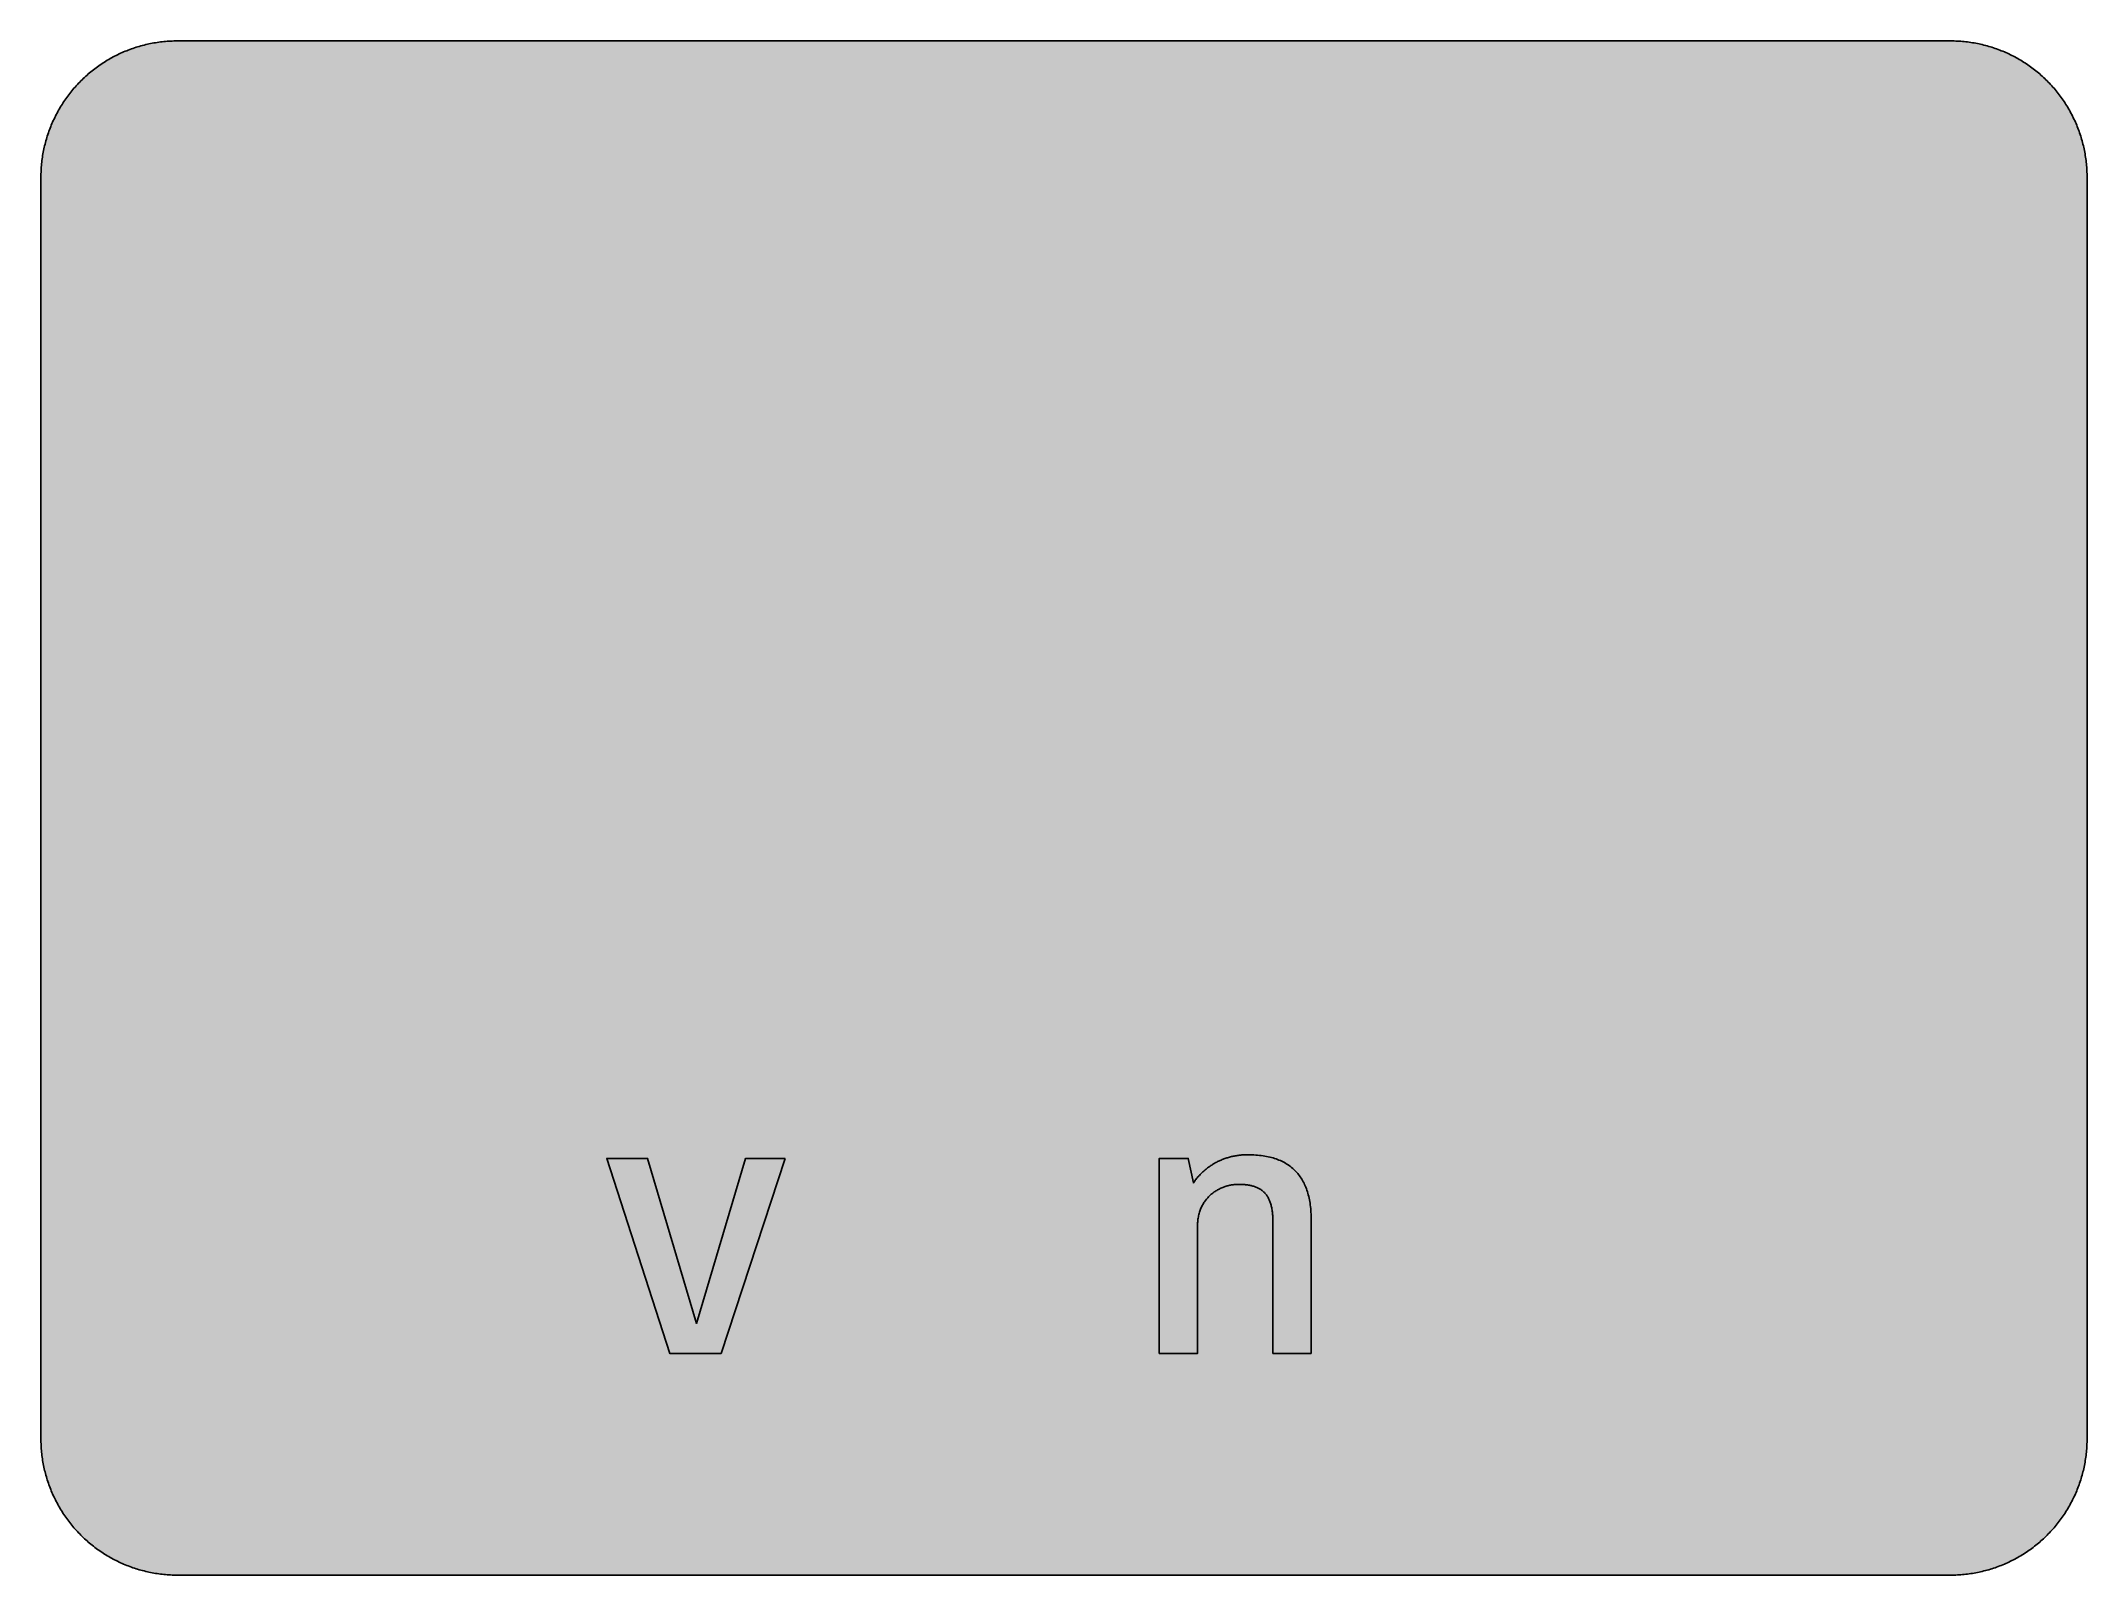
# Model space of a CAD drawing. Header units: millimetres. Extents: x 0 to 212, y 0 to 159.
import ezdxf

# ---------------------------------------------------------------- set-up
doc = ezdxf.new("R2010")
doc.units = ezdxf.units.MM

msp = doc.modelspace()

# ---------------------------------------------------------------- hatches: boundary and pattern name
for color, points in [(254, [(14.1633, 0.0536), (13.9878, 0.0533), (13.8125, 0.0559), (13.6373, 0.061), (13.462, 0.0686), (13.2893, 0.0787), (13.114, 0.0914), (12.9413, 0.1041), (12.7686, 0.1219), (12.5959, 0.1397), (12.4231, 0.16), (12.2504, 0.1829), (12.0777, 0.2057), (11.9075, 0.2337), (11.7373, 0.2616), (11.5672, 0.2921), (11.397, 0.3251), (11.2268, 0.3607), (11.0592, 0.3988), (10.8915, 0.4369), (10.7239, 0.4775), (10.5562, 0.5207), (10.3886, 0.5664), (10.2235, 0.6121), (10.0584, 0.6629), (9.8933, 0.7137), (9.7307, 0.7671), (9.5682, 0.8204), (9.4056, 0.8788), (9.2431, 0.9373), (9.083, 0.9982), (8.923, 1.0617), (8.763, 1.1252), (8.6055, 1.1938), (8.4455, 1.2624), (8.2906, 1.331), (8.1331, 1.4046), (7.9781, 1.4783), (7.8232, 1.5545), (7.6708, 1.6332), (7.5184, 1.7145), (7.366, 1.7958), (7.2161, 1.8796), (7.0663, 1.966), (6.919, 2.0523), (6.7716, 2.1438), (6.6243, 2.2352), (6.4795, 2.3266), (6.3348, 2.4232), (6.19, 2.5197), (6.0477, 2.6187), (5.908, 2.7178), (5.7683, 2.8194), (5.6286, 2.9235), (5.4915, 3.0302), (5.3543, 3.1369), (5.2197, 3.2461), (5.0851, 3.3579), (4.953, 3.4722), (4.8209, 3.5865), (4.6914, 3.7033), (4.5644, 3.8202), (4.4348, 3.9395), (4.3104, 4.0615), (4.1859, 4.1859), (4.0615, 4.3104), (3.9395, 4.4348), (3.8202, 4.5618), (3.7033, 4.6914), (3.5865, 4.8209), (3.4722, 4.953), (3.3579, 5.0851), (3.2487, 5.2197), (3.1369, 5.3543), (3.0302, 5.4915), (2.9235, 5.6286), (2.8194, 5.7683), (2.7178, 5.908), (2.6187, 6.0477), (2.5197, 6.19), (2.4232, 6.3348), (2.3266, 6.477), (2.2352, 6.6243), (2.1438, 6.7691), (2.0523, 6.919), (1.966, 7.0663), (1.8796, 7.2161), (1.7958, 7.366), (1.7145, 7.5184), (1.6332, 7.6708), (1.5545, 7.8232), (1.4783, 7.9781), (1.4046, 8.1331), (1.331, 8.2906), (1.2598, 8.4455), (1.1913, 8.603), (1.1252, 8.763), (1.0592, 8.923), (0.9982, 9.083), (0.9373, 9.2431), (0.8763, 9.4056), (0.8204, 9.5682), (0.7645, 9.7307), (0.7112, 9.8933), (0.6604, 10.0584), (0.6121, 10.2235), (0.5639, 10.3911), (0.5207, 10.5562), (0.4775, 10.7239), (0.4343, 10.8915), (0.3962, 11.0592), (0.3607, 11.2268), (0.3251, 11.397), (0.2921, 11.5672), (0.2616, 11.7373), (0.2311, 11.9075), (0.2057, 12.0802), (0.1803, 12.2504), (0.1575, 12.4231), (0.1372, 12.5959), (0.1194, 12.7686), (0.1041, 12.9413), (0.0889, 13.1166), (0.0787, 13.2893), (0.0686, 13.4645), (0.061, 13.6373), (0.0559, 13.8125), (0.0508, 13.9878), (0.0508, 14.163), (0.0522, 144.6925), (0.0508, 144.8664), (0.0559, 145.0416), (0.061, 145.2169), (0.0686, 145.3896), (0.0787, 145.5649), (0.0889, 145.7376), (0.1041, 145.9128), (0.1194, 146.0856), (0.1372, 146.2583), (0.1575, 146.431), (0.1803, 146.6037), (0.2057, 146.7739), (0.2311, 146.9466), (0.2616, 147.1168), (0.2921, 147.287), (0.3251, 147.4572), (0.3607, 147.6248), (0.3962, 147.795), (0.4343, 147.9626), (0.4775, 148.1303), (0.5207, 148.2979), (0.5639, 148.463), (0.6121, 148.6281), (0.6604, 148.7932), (0.7112, 148.9583), (0.7645, 149.1234), (0.8204, 149.286), (0.8763, 149.4485), (0.9373, 149.6111), (0.9982, 149.7711), (1.0592, 149.9311), (1.1252, 150.0911), (1.1913, 150.2486), (1.2598, 150.4061), (1.331, 150.5636), (1.4046, 150.7185), (1.4783, 150.876), (1.5545, 151.0284), (1.6332, 151.1833), (1.7145, 151.3357), (1.7958, 151.4856), (1.8796, 151.638), (1.966, 151.7879), (2.0523, 151.9352), (2.1438, 152.0825), (2.2352, 152.2298), (2.3266, 152.3746), (2.4232, 152.5194), (2.5197, 152.6616), (2.6187, 152.8039), (2.7178, 152.9461), (2.8194, 153.0858), (2.9235, 153.2255), (3.0302, 153.3627), (3.1369, 153.4973), (3.2487, 153.6344), (3.3579, 153.7665), (3.4722, 153.8986), (3.5865, 154.0307), (3.7033, 154.1602), (3.8202, 154.2898), (3.9395, 154.4168), (4.0615, 154.5438), (4.1859, 154.6682), (4.3104, 154.7901), (4.4348, 154.9121), (4.5644, 155.034), (4.6914, 155.1508), (4.8209, 155.2677), (4.953, 155.382), (5.0851, 155.4937), (5.2197, 155.6055), (5.3543, 155.7147), (5.4915, 155.8239), (5.6286, 155.9281), (5.7683, 156.0322), (5.908, 156.1338), (6.0477, 156.2354), (6.19, 156.3345), (6.3348, 156.431), (6.4795, 156.525), (6.6243, 156.6189), (6.7716, 156.7104), (6.919, 156.7993), (7.0663, 156.8882), (7.2161, 156.9745), (7.366, 157.0584), (7.5184, 157.1396), (7.6708, 157.2209), (7.8232, 157.2971), (7.9781, 157.3733), (8.1331, 157.4495), (8.2906, 157.5206), (8.4455, 157.5918), (8.6055, 157.6603), (8.763, 157.7289), (8.923, 157.7924), (9.083, 157.8559), (9.2431, 157.9169), (9.4056, 157.9753), (9.5682, 158.0337), (9.7307, 158.0871), (9.8933, 158.1404), (10.0584, 158.1912), (10.2235, 158.242), (10.3886, 158.2877), (10.5562, 158.3334), (10.7239, 158.3766), (10.8915, 158.4173), (11.0592, 158.4579), (11.2268, 158.4935), (11.397, 158.529), (11.5672, 158.562), (11.7373, 158.5925), (11.9075, 158.6205), (12.0777, 158.6484), (12.2504, 158.6713), (12.4231, 158.6941), (12.5959, 158.7144), (12.7686, 158.7322), (12.9413, 158.75), (13.114, 158.7627), (13.2893, 158.7754), (13.462, 158.7856), (13.6373, 158.7932), (13.8125, 158.7983), (13.9878, 158.8008), (14.163, 158.8033), (197.6078, 158.8036), (197.7822, 158.8008), (197.9574, 158.7983), (198.1327, 158.7932), (198.3054, 158.7856), (198.4807, 158.7754), (198.6534, 158.7627), (198.8287, 158.75), (199.0014, 158.7322), (199.1741, 158.7144), (199.3468, 158.6941), (199.5195, 158.6713), (199.6897, 158.6484), (199.8624, 158.6205), (200.0326, 158.5925), (200.2028, 158.562), (200.373, 158.529), (200.5432, 158.4935), (200.7108, 158.4579), (200.8784, 158.4173), (201.0461, 158.3766), (201.2137, 158.3334), (201.3788, 158.2877), (201.5465, 158.242), (201.7116, 158.1912), (201.8767, 158.1404), (202.0392, 158.0871), (202.2018, 158.0337), (202.3643, 157.9753), (202.5269, 157.9169), (202.6869, 157.8559), (202.8469, 157.7924), (203.007, 157.7289), (203.167, 157.6603), (203.3245, 157.5918), (203.4794, 157.5206), (203.6369, 157.4495), (203.7918, 157.3733), (203.9468, 157.2971), (204.0992, 157.2209), (204.2516, 157.1396), (204.404, 157.0584), (204.5538, 156.9745), (204.7037, 156.8882), (204.8535, 156.7993), (205.0009, 156.7104), (205.1456, 156.6189), (205.293, 156.525), (205.4352, 156.431), (205.58, 156.3345), (205.7222, 156.2354), (205.8619, 156.1338), (206.0016, 156.0322), (206.1413, 155.9281), (206.2785, 155.8239), (206.4156, 155.7147), (206.5503, 155.6055), (206.6849, 155.4937), (206.817, 155.382), (206.949, 155.2677), (207.0786, 155.1508), (207.2081, 155.034), (207.3351, 154.9121), (207.4596, 154.7901), (207.584, 154.6682), (207.7085, 154.5438), (207.8304, 154.4168), (207.9498, 154.2898), (208.0666, 154.1602), (208.1835, 154.0307), (208.2978, 153.8986), (208.4121, 153.7665), (208.5238, 153.6344), (208.6331, 153.4973), (208.7397, 153.3627), (208.8464, 153.2255), (208.9506, 153.0858), (209.0522, 152.9461), (209.1512, 152.8039), (209.2503, 152.6616), (209.3468, 152.5194), (209.4433, 152.3746), (209.5348, 152.2298), (209.6262, 152.0825), (209.7176, 151.9352), (209.804, 151.7879), (209.8904, 151.638), (209.9742, 151.4856), (210.0555, 151.3357), (210.1367, 151.1833), (210.2155, 151.0284), (210.2917, 150.876), (210.3653, 150.7185), (210.439, 150.5636), (210.5076, 150.4061), (210.5762, 150.2486), (210.6447, 150.0911), (210.7082, 149.9311), (210.7717, 149.7711), (210.8327, 149.6111), (210.8911, 149.4485), (210.9495, 149.286), (211.0029, 149.1234), (211.0562, 148.9583), (211.107, 148.7932), (211.1578, 148.6281), (211.2035, 148.463), (211.2493, 148.2979), (211.2924, 148.1303), (211.3331, 147.9626), (211.3712, 147.795), (211.4093, 147.6248), (211.4448, 147.4572), (211.4779, 147.287), (211.5083, 147.1168), (211.5363, 146.9466), (211.5642, 146.7739), (211.5871, 146.6037), (211.6099, 146.431), (211.6303, 146.2583), (211.648, 146.0856), (211.6658, 145.9128), (211.6785, 145.7376), (211.6912, 145.5649), (211.7014, 145.3896), (211.709, 145.2169), (211.7141, 145.0416), (211.7166, 144.8664), (211.7166, 144.6911), (211.7189, 14.1647), (211.7166, 13.9878), (211.7141, 13.8125), (211.709, 13.6373), (211.7014, 13.4645), (211.6912, 13.2893), (211.6785, 13.1166), (211.6658, 12.9413), (211.648, 12.7686), (211.6303, 12.5959), (211.6099, 12.4231), (211.5871, 12.2504), (211.5642, 12.0802), (211.5363, 11.9075), (211.5083, 11.7373), (211.4779, 11.5672), (211.4448, 11.397), (211.4093, 11.2268), (211.3712, 11.0592), (211.3331, 10.8915), (211.2924, 10.7239), (211.2493, 10.5562), (211.2035, 10.3911), (211.1578, 10.2235), (211.107, 10.0584), (211.0562, 9.8933), (211.0029, 9.7307), (210.9495, 9.5682), (210.8911, 9.4056), (210.8327, 9.2431), (210.7717, 9.083), (210.7082, 8.923), (210.6447, 8.763), (210.5762, 8.603), (210.5076, 8.4455), (210.439, 8.2906), (210.3653, 8.1331), (210.2917, 7.9781), (210.2155, 7.8232), (210.1367, 7.6708), (210.0555, 7.5184), (209.9742, 7.366), (209.8904, 7.2161), (209.804, 7.0663), (209.7176, 6.919), (209.6262, 6.7691), (209.5348, 6.6243), (209.4433, 6.477), (209.3468, 6.3348), (209.2503, 6.19), (209.1512, 6.0477), (209.0522, 5.908), (208.9506, 5.7683), (208.8464, 5.6286), (208.7397, 5.4915), (208.6331, 5.3543), (208.5238, 5.2197), (208.4121, 5.0851), (208.2978, 4.953), (208.1835, 4.8209), (208.0666, 4.6914), (207.9498, 4.5618), (207.8304, 4.4348), (207.7085, 4.3104), (207.584, 4.1859), (207.4596, 4.0615), (207.3351, 3.9395), (207.2081, 3.8202), (207.0786, 3.7033), (206.949, 3.5865), (206.817, 3.4722), (206.6849, 3.3579), (206.5503, 3.2461), (206.4156, 3.1369), (206.2785, 3.0302), (206.1413, 2.9235), (206.0016, 2.8194), (205.8619, 2.7178), (205.7222, 2.6187), (205.58, 2.5197), (205.4352, 2.4232), (205.293, 2.3266), (205.1456, 2.2352), (205.0009, 2.1438), (204.8535, 2.0523), (204.7037, 1.966), (204.5538, 1.8796), (204.404, 1.7958), (204.2516, 1.7145), (204.0992, 1.6332), (203.9468, 1.5545), (203.7918, 1.4783), (203.6369, 1.4046), (203.4794, 1.331), (203.3245, 1.2624), (203.167, 1.1938), (203.007, 1.1252), (202.8469, 1.0617), (202.6869, 0.9982), (202.5269, 0.9373), (202.3643, 0.8788), (202.2018, 0.8204), (202.0392, 0.7671), (201.8767, 0.7137), (201.7116, 0.6629), (201.5465, 0.6121), (201.3788, 0.5664), (201.2137, 0.5207), (201.0461, 0.4775), (200.8784, 0.4369), (200.7108, 0.3988), (200.5432, 0.3607), (200.373, 0.3251), (200.2028, 0.2921), (200.0326, 0.2616), (199.8624, 0.2337), (199.6897, 0.2057), (199.5195, 0.1829), (199.3468, 0.16), (199.1741, 0.1397), (199.0014, 0.1219), (198.8287, 0.1041), (198.6534, 0.0914), (198.4807, 0.0787), (198.3054, 0.0686), (198.1327, 0.061), (197.9574, 0.0559), (197.7822, 0.0533), (197.6069, 0.0533)]), (59, [(77.053, 43.1627), (72.941, 43.1627), (67.8575, 26.0872), (62.8124, 43.1627), (58.5819, 43.1627), (65.1013, 22.9842), (70.4176, 22.9842)]), (59, [(131.4595, 22.9842), (131.4595, 36.7975), (131.4577, 37.0027), (131.4526, 37.2059), (131.445, 37.404), (131.4348, 37.6022), (131.4196, 37.7952), (131.4044, 37.9857), (131.384, 38.1737), (131.3612, 38.3565), (131.3358, 38.5369), (131.3053, 38.7147), (131.2748, 38.8899), (131.2393, 39.0627), (131.2012, 39.2303), (131.158, 39.3954), (131.1148, 39.558), (131.0665, 39.718), (131.0157, 39.8729), (130.9624, 40.0279), (130.904, 40.1777), (130.843, 40.3225), (130.7795, 40.4673), (130.7135, 40.607), (130.6424, 40.7441), (130.5687, 40.8762), (130.4925, 41.0083), (130.4138, 41.1353), (130.3299, 41.2598), (130.2436, 41.3791), (130.1547, 41.4985), (130.0632, 41.6128), (129.9667, 41.7246), (129.8677, 41.8313), (129.7635, 41.9354), (129.6594, 42.037), (129.5502, 42.1361), (129.4359, 42.23), (129.3216, 42.324), (129.2022, 42.4104), (129.0777, 42.4967), (128.9533, 42.578), (128.8237, 42.6568), (128.6916, 42.733), (128.5545, 42.8041), (128.4148, 42.8727), (128.2725, 42.9387), (128.1252, 43.0022), (127.9779, 43.0606), (127.823, 43.1165), (127.668, 43.1673), (127.508, 43.2156), (127.3429, 43.2613), (127.1778, 43.3045), (127.0051, 43.3426), (126.8324, 43.3781), (126.6546, 43.4111), (126.4742, 43.4391), (126.2888, 43.4645), (126.1008, 43.4873), (125.9103, 43.5051), (125.7148, 43.5204), (125.5166, 43.5331), (125.316, 43.5407), (125.1102, 43.5458), (124.8994, 43.5483), (124.7978, 43.5483), (124.6962, 43.5458), (124.5946, 43.5432), (124.493, 43.5381), (124.3914, 43.5305), (124.2924, 43.5229), (124.1908, 43.5153), (124.0892, 43.5051), (123.9901, 43.4924), (123.8885, 43.4797), (123.7894, 43.4645), (123.6904, 43.4492), (123.5913, 43.4315), (123.4923, 43.4137), (123.3932, 43.3934), (123.2941, 43.373), (123.1976, 43.3502), (123.0986, 43.3248), (123.002, 43.2994), (122.9055, 43.2714), (122.809, 43.2435), (122.7125, 43.213), (122.6185, 43.1825), (122.522, 43.1495), (122.428, 43.114), (122.334, 43.0784), (122.24, 43.0428), (122.1486, 43.0047), (122.0546, 42.9641), (121.9632, 42.9235), (121.8717, 42.8803), (121.7803, 42.8346), (121.6914, 42.7888), (121.6, 42.7431), (121.5111, 42.6949), (121.4247, 42.6441), (121.3358, 42.5933), (121.2494, 42.5399), (121.1631, 42.484), (121.0767, 42.4282), (120.9929, 42.3723), (120.9091, 42.3113), (120.8253, 42.2529), (120.7414, 42.1894), (120.6602, 42.1259), (120.5789, 42.0624), (120.4976, 41.9964), (120.4189, 41.9278), (120.3401, 41.8592), (120.2639, 41.7881), (120.1852, 41.7144), (120.109, 41.6408), (120.0353, 41.5671), (119.9617, 41.4884), (119.888, 41.4122), (119.8143, 41.3309), (119.7432, 41.2496), (119.6721, 41.1683), (119.6035, 41.082), (119.5349, 40.9956), (119.4689, 40.9092), (119.4029, 40.8203), (119.3368, 40.7289), (119.2733, 40.6375), (118.7305, 43.1627), (115.7429, 43.1627), (115.7429, 22.9842), (119.7007, 22.9842), (119.7007, 36.2158), (119.7, 36.3525), (119.7051, 36.4871), (119.7153, 36.6192), (119.7254, 36.7487), (119.7407, 36.8757), (119.7585, 37.0002), (119.7813, 37.1246), (119.8042, 37.244), (119.8321, 37.3634), (119.8626, 37.4777), (119.8956, 37.592), (119.9312, 37.7038), (119.9693, 37.813), (120.0099, 37.9197), (120.0531, 38.0238), (120.0988, 38.1254), (120.1471, 38.2245), (120.1979, 38.3235), (120.2512, 38.4175), (120.3046, 38.5115), (120.363, 38.6029), (120.4214, 38.6918), (120.4824, 38.7782), (120.5459, 38.862), (120.6119, 38.9433), (120.6779, 39.022), (120.7491, 39.1008), (120.8176, 39.177), (120.8913, 39.2481), (120.965, 39.3192), (121.0386, 39.3878), (121.1148, 39.4564), (121.1936, 39.5199), (121.2723, 39.5808), (121.3536, 39.6418), (121.4349, 39.7002), (121.5187, 39.7561), (121.6025, 39.8094), (121.6863, 39.8602), (121.7727, 39.911), (121.859, 39.9593), (121.9454, 40.0025), (122.0343, 40.0456), (122.1232, 40.0888), (122.2121, 40.1269), (122.301, 40.1625), (122.3924, 40.198), (122.4839, 40.2311), (122.5728, 40.2615), (122.6642, 40.292), (122.7557, 40.3174), (122.8471, 40.3428), (122.9385, 40.3657), (123.03, 40.386), (123.1214, 40.4038), (123.2129, 40.4216), (123.3043, 40.4368), (123.3957, 40.4495), (123.4846, 40.4597), (123.5761, 40.4673), (123.665, 40.4749), (123.7539, 40.48), (123.8428, 40.4825), (123.9291, 40.4851), (124.0409, 40.4825), (124.1527, 40.48), (124.2593, 40.4774), (124.366, 40.4724), (124.4702, 40.4647), (124.5743, 40.4571), (124.6759, 40.447), (124.775, 40.4368), (124.8715, 40.4241), (124.968, 40.4089), (125.062, 40.3936), (125.1534, 40.3758), (125.2423, 40.3555), (125.3312, 40.3352), (125.4176, 40.3123), (125.5014, 40.2869), (125.5852, 40.2615), (125.6665, 40.2311), (125.7452, 40.2031), (125.824, 40.1701), (125.9002, 40.1371), (125.9738, 40.1015), (126.045, 40.0634), (126.1161, 40.0228), (126.1847, 39.9821), (126.2532, 39.939), (126.3167, 39.8932), (126.3802, 39.845), (126.4412, 39.7967), (126.5022, 39.7434), (126.5606, 39.69), (126.6165, 39.6342), (126.6723, 39.5783), (126.7231, 39.5173), (126.7739, 39.4538), (126.8247, 39.3903), (126.873, 39.3243), (126.9187, 39.2557), (126.9619, 39.1846), (127.0051, 39.1109), (127.0457, 39.0347), (127.0838, 38.956), (127.1194, 38.8747), (127.1549, 38.7934), (127.1905, 38.7071), (127.221, 38.6207), (127.2515, 38.5293), (127.2794, 38.4378), (127.3073, 38.3413), (127.3302, 38.2448), (127.3556, 38.1457), (127.3759, 38.0416), (127.3962, 37.9374), (127.414, 37.8282), (127.4293, 37.719), (127.4445, 37.6047), (127.4572, 37.4904), (127.4674, 37.371), (127.4775, 37.2491), (127.4851, 37.1272), (127.4902, 37.0002), (127.4953, 36.8706), (127.4978, 36.7386), (127.4978, 36.6039), (127.5002, 22.9842)])]:
    msp.add_hatch(color=color).paths.add_polyline_path(points)
h = msp.add_hatch(color=59)
h.paths.add_polyline_path([(14.1633, 3.5814), (13.8887, 3.5839), (13.6169, 3.5941), (13.3477, 3.6119), (13.081, 3.6347), (12.8143, 3.6652), (12.5501, 3.7008), (12.2885, 3.7465), (12.0294, 3.7948), (11.7729, 3.8506), (11.5164, 3.9141), (11.2649, 3.9827), (11.016, 4.0564), (10.7671, 4.1351), (10.5232, 4.2215), (10.2819, 4.3129), (10.0432, 4.412), (9.8069, 4.5161), (9.5733, 4.6228), (9.3447, 4.7371), (9.1186, 4.8565), (8.8951, 4.9809), (8.6741, 5.113), (8.4582, 5.2476), (8.2448, 5.3873), (8.0366, 5.5321), (7.8308, 5.682), (7.6276, 5.8369), (7.4295, 5.9969), (7.2365, 6.1595), (7.046, 6.3297), (6.8605, 6.5024), (6.6777, 6.6802), (6.5024, 6.8605), (6.3271, 7.046), (6.1595, 7.2365), (5.9969, 7.432), (5.8369, 7.6302), (5.682, 7.8308), (5.5321, 8.0366), (5.3873, 8.2448), (5.2451, 8.4582), (5.1105, 8.6741), (4.9809, 8.8951), (4.8565, 9.1186), (4.7371, 9.3447), (4.6228, 9.5758), (4.5136, 9.8069), (4.4094, 10.0432), (4.3129, 10.2819), (4.2215, 10.5232), (4.1351, 10.7696), (4.0538, 11.016), (3.9802, 11.2649), (3.9116, 11.5189), (3.8506, 11.7729), (3.7948, 12.0294), (3.744, 12.2911), (3.7008, 12.5527), (3.6627, 12.8143), (3.6322, 13.081), (3.6093, 13.3502), (3.5916, 13.6195), (3.5814, 13.8913), (3.5789, 14.163), (3.58, 144.6925), (3.5814, 144.9654), (3.5916, 145.2347), (3.6093, 145.5064), (3.6322, 145.7731), (3.6627, 146.0398), (3.7008, 146.304), (3.744, 146.5656), (3.7948, 146.8247), (3.8506, 147.0812), (3.9116, 147.3352), (3.9802, 147.5892), (4.0538, 147.8382), (4.1351, 148.0845), (4.2215, 148.3309), (4.3129, 148.5722), (4.4094, 148.811), (4.5136, 149.0472), (4.6228, 149.2783), (4.7371, 149.5095), (4.8565, 149.7355), (4.9809, 149.9591), (5.1105, 150.1775), (5.2451, 150.3959), (5.3873, 150.6093), (5.5321, 150.8176), (5.682, 151.0233), (5.8369, 151.224), (5.9969, 151.4221), (6.1595, 151.6177), (6.3271, 151.8056), (6.5024, 151.9936), (6.6777, 152.1739), (6.8605, 152.3517), (7.046, 152.5245), (7.2365, 152.6946), (7.4295, 152.8572), (7.6276, 153.0172), (7.8308, 153.1722), (8.0366, 153.322), (8.2448, 153.4668), (8.4582, 153.6065), (8.6741, 153.7411), (8.8951, 153.8732), (9.1186, 153.9977), (9.3447, 154.117), (9.5733, 154.2313), (9.8069, 154.3406), (10.0432, 154.4422), (10.2819, 154.5412), (10.5232, 154.6327), (10.7671, 154.719), (11.016, 154.7978), (11.2649, 154.874), (11.5164, 154.9425), (11.7729, 155.0035), (12.0294, 155.0594), (12.2885, 155.1102), (12.5501, 155.1534), (12.8143, 155.1889), (13.081, 155.2194), (13.3477, 155.2448), (13.6169, 155.26), (13.8887, 155.2702), (14.163, 155.2753), (197.6078, 155.2758), (197.8787, 155.2702), (198.1505, 155.26), (198.4197, 155.2448), (198.689, 155.2194), (198.9557, 155.1889), (199.2173, 155.1534), (199.4789, 155.1102), (199.7405, 155.0594), (199.9971, 155.0035), (200.2511, 154.9425), (200.5051, 154.874), (200.754, 154.7978), (201.0004, 154.719), (201.2467, 154.6327), (201.488, 154.5412), (201.7268, 154.4422), (201.963, 154.3406), (202.1942, 154.2313), (202.4253, 154.117), (202.6514, 153.9977), (202.8749, 153.8732), (203.0959, 153.7411), (203.3118, 153.6065), (203.5251, 153.4668), (203.7334, 153.322), (203.9391, 153.1722), (204.1398, 153.0172), (204.3379, 152.8572), (204.5335, 152.6946), (204.724, 152.5245), (204.9094, 152.3517), (205.0898, 152.1739), (205.2676, 151.9936), (205.4403, 151.8056), (205.6105, 151.6177), (205.773, 151.4221), (205.933, 151.224), (206.088, 151.0233), (206.2378, 150.8176), (206.3826, 150.6093), (206.5223, 150.3959), (206.6569, 150.1775), (206.789, 149.9591), (206.9135, 149.7355), (207.0329, 149.5095), (207.1472, 149.2783), (207.2538, 149.0472), (207.358, 148.811), (207.457, 148.5722), (207.5485, 148.3309), (207.6348, 148.0845), (207.7136, 147.8382), (207.7872, 147.5892), (207.8558, 147.3352), (207.9193, 147.0812), (207.9752, 146.8247), (208.0235, 146.5656), (208.0692, 146.304), (208.1047, 146.0398), (208.1352, 145.7731), (208.1581, 145.5064), (208.1759, 145.2347), (208.186, 144.9654), (208.1911, 144.6911), (208.1911, 14.1647), (208.186, 13.8913), (208.1759, 13.6195), (208.1581, 13.3502), (208.1352, 13.081), (208.1047, 12.8143), (208.0692, 12.5527), (208.0235, 12.2911), (207.9752, 12.0294), (207.9193, 11.7729), (207.8558, 11.5189), (207.7872, 11.2649), (207.7136, 11.016), (207.6348, 10.7696), (207.5485, 10.5232), (207.457, 10.2819), (207.358, 10.0432), (207.2538, 9.8069), (207.1472, 9.5758), (207.0329, 9.3447), (206.9135, 9.1186), (206.789, 8.8951), (206.6569, 8.6741), (206.5223, 8.4582), (206.3826, 8.2448), (206.2378, 8.0366), (206.088, 7.8308), (205.933, 7.6302), (205.773, 7.432), (205.6105, 7.2365), (205.4403, 7.046), (205.2676, 6.8605), (205.0898, 6.6802), (204.9094, 6.5024), (204.724, 6.3297), (204.5335, 6.1595), (204.3379, 5.9969), (204.1398, 5.8369), (203.9391, 5.682), (203.7334, 5.5321), (203.5251, 5.3873), (203.3118, 5.2476), (203.0959, 5.113), (202.8749, 4.9809), (202.6514, 4.8565), (202.4253, 4.7371), (202.1942, 4.6228), (201.963, 4.5161), (201.7268, 4.412), (201.488, 4.3129), (201.2467, 4.2215), (201.0004, 4.1351), (200.754, 4.0564), (200.5051, 3.9827), (200.2511, 3.9141), (199.9971, 3.8506), (199.7405, 3.7948), (199.4789, 3.7465), (199.2173, 3.7008), (198.9557, 3.6652), (198.689, 3.6347), (198.4197, 3.6119), (198.1505, 3.5941), (197.8787, 3.5839), (197.6069, 3.5789)])
h.paths.add_polyline_path([(14.1633, 8.8731), (14.0259, 8.8748), (13.8887, 8.8798), (13.7541, 8.8875), (13.622, 8.9002), (13.4874, 8.9154), (13.3553, 8.9332), (13.2258, 8.9535), (13.0962, 8.9789), (12.9667, 9.0068), (12.8397, 9.0373), (12.7127, 9.0729), (12.5882, 9.1084), (12.4663, 9.1491), (12.3419, 9.1923), (12.2225, 9.238), (12.1031, 9.2888), (11.9837, 9.3396), (11.8694, 9.3929), (11.7526, 9.4513), (11.6408, 9.5098), (11.5291, 9.5733), (11.4198, 9.6368), (11.3106, 9.7053), (11.2039, 9.7765), (11.0998, 9.8476), (10.9957, 9.9238), (10.8966, 10), (10.7975, 10.0787), (10.6985, 10.1625), (10.6045, 10.2464), (10.5105, 10.3327), (10.4216, 10.4216), (10.3327, 10.5131), (10.2464, 10.6045), (10.16, 10.701), (10.0787, 10.7975), (10, 10.8966), (9.9212, 10.9982), (9.8476, 11.0998), (9.7739, 11.2039), (9.7053, 11.3106), (9.6368, 11.4198), (9.5707, 11.5291), (9.5098, 11.6408), (9.4488, 11.7551), (9.3929, 11.8694), (9.337, 11.9863), (9.2862, 12.1031), (9.238, 12.2225), (9.1923, 12.3444), (9.1491, 12.4663), (9.1084, 12.5908), (9.0703, 12.7152), (9.0373, 12.8397), (9.0068, 12.9692), (8.9789, 13.0962), (8.9535, 13.2258), (8.9306, 13.3579), (8.9129, 13.4899), (8.8976, 13.622), (8.8849, 13.7566), (8.8773, 13.8913), (8.8722, 14.0259), (8.8697, 14.163), (8.8717, 144.6925), (8.8722, 144.8283), (8.8773, 144.9629), (8.8849, 145.0975), (8.8976, 145.2321), (8.9129, 145.3642), (8.9306, 145.4963), (8.9535, 145.6284), (8.9789, 145.7579), (9.0068, 145.8849), (9.0373, 146.0144), (9.0703, 146.1389), (9.1084, 146.2634), (9.1491, 146.3878), (9.1923, 146.5097), (9.238, 146.6317), (9.2862, 146.751), (9.337, 146.8679), (9.3929, 146.9847), (9.4488, 147.099), (9.5098, 147.2133), (9.5707, 147.3251), (9.6368, 147.4343), (9.7053, 147.5435), (9.7739, 147.6502), (9.8476, 147.7543), (9.9212, 147.8559), (10, 147.9575), (10.0787, 148.0566), (10.16, 148.1531), (10.2464, 148.2496), (10.3327, 148.3411), (10.4216, 148.4325), (10.5105, 148.5214), (10.6045, 148.6078), (10.6985, 148.6916), (10.7975, 148.7754), (10.8966, 148.8542), (10.9957, 148.9304), (11.0998, 149.0066), (11.2039, 149.0777), (11.3106, 149.1488), (11.4198, 149.2174), (11.5291, 149.2809), (11.6408, 149.3444), (11.7526, 149.4028), (11.8694, 149.4612), (11.9837, 149.5146), (12.1031, 149.5679), (12.2225, 149.6162), (12.3419, 149.6619), (12.4663, 149.7051), (12.5882, 149.7457), (12.7127, 149.7813), (12.8397, 149.8168), (12.9667, 149.8473), (13.0962, 149.8752), (13.2258, 149.9006), (13.3553, 149.921), (13.4874, 149.9413), (13.622, 149.9565), (13.7541, 149.9667), (13.8887, 149.9768), (14.0259, 149.9819), (14.163, 149.9819), (197.6078, 149.9842), (197.7441, 149.9819), (197.8787, 149.9768), (198.0133, 149.9667), (198.1479, 149.9565), (198.28, 149.9413), (198.4121, 149.921), (198.5442, 149.9006), (198.6737, 149.8752), (198.8007, 149.8473), (198.9303, 149.8168), (199.0547, 149.7813), (199.1792, 149.7457), (199.3036, 149.7051), (199.4256, 149.6619), (199.5475, 149.6162), (199.6669, 149.5679), (199.7837, 149.5146), (199.9005, 149.4612), (200.0148, 149.4028), (200.1291, 149.3444), (200.2409, 149.2809), (200.3501, 149.2174), (200.4593, 149.1488), (200.566, 149.0777), (200.6702, 149.0066), (200.7718, 148.9304), (200.8734, 148.8542), (200.9724, 148.7754), (201.0689, 148.6916), (201.1655, 148.6078), (201.2569, 148.5214), (201.3483, 148.4325), (201.4372, 148.3411), (201.5236, 148.2496), (201.6074, 148.1531), (201.6912, 148.0566), (201.77, 147.9575), (201.8462, 147.8559), (201.9224, 147.7543), (201.9935, 147.6502), (202.0646, 147.5435), (202.1332, 147.4343), (202.1967, 147.3251), (202.2602, 147.2133), (202.3186, 147.099), (202.377, 146.9847), (202.4304, 146.8679), (202.4812, 146.751), (202.532, 146.6317), (202.5777, 146.5097), (202.6209, 146.3878), (202.6615, 146.2634), (202.6971, 146.1389), (202.7326, 146.0144), (202.7631, 145.8849), (202.7911, 145.7579), (202.8165, 145.6284), (202.8368, 145.4963), (202.8546, 145.3642), (202.8698, 145.2321), (202.8825, 145.0975), (202.8901, 144.9629), (202.8952, 144.8283), (202.8977, 144.6911), (202.8994, 14.1647), (202.8952, 14.0259), (202.8901, 13.8913), (202.8825, 13.7566), (202.8698, 13.622), (202.8546, 13.4899), (202.8368, 13.3579), (202.8165, 13.2258), (202.7911, 13.0962), (202.7631, 12.9692), (202.7326, 12.8397), (202.6971, 12.7152), (202.6615, 12.5908), (202.6209, 12.4663), (202.5777, 12.3444), (202.532, 12.2225), (202.4812, 12.1031), (202.4304, 11.9863), (202.377, 11.8694), (202.3186, 11.7551), (202.2602, 11.6408), (202.1967, 11.5291), (202.1332, 11.4198), (202.0646, 11.3106), (201.9935, 11.2039), (201.9224, 11.0998), (201.8462, 10.9982), (201.77, 10.8966), (201.6912, 10.7975), (201.6074, 10.701), (201.5236, 10.6045), (201.4372, 10.5131), (201.3483, 10.4216), (201.2569, 10.3327), (201.1655, 10.2464), (201.0689, 10.1625), (200.9724, 10.0787), (200.8734, 10), (200.7718, 9.9238), (200.6702, 9.8476), (200.566, 9.7765), (200.4593, 9.7053), (200.3501, 9.6368), (200.2409, 9.5733), (200.1291, 9.5098), (200.0148, 9.4513), (199.9005, 9.3929), (199.7837, 9.3396), (199.6669, 9.2888), (199.5475, 9.238), (199.4256, 9.1923), (199.3036, 9.1491), (199.1792, 9.1084), (199.0547, 9.0729), (198.9303, 9.0373), (198.8007, 9.0068), (198.6737, 8.9789), (198.5442, 8.9535), (198.4121, 8.9332), (198.28, 8.9154), (198.1479, 8.9002), (198.0133, 8.8875), (197.8787, 8.8798), (197.7441, 8.8748), (197.6069, 8.8722)], flags=16)
h = msp.add_hatch(color=59)
h.paths.add_polyline_path([(95.4786, 133.4036), (85.6008, 133.4036), (85.41, 133.4008), (85.2221, 133.3957), (85.0367, 133.3856), (84.8487, 133.3729), (84.6633, 133.3576), (84.4779, 133.3398), (84.295, 133.317), (84.1096, 133.289), (83.9267, 133.2611), (83.7463, 133.2281), (83.566, 133.19), (83.3857, 133.1519), (83.2079, 133.1087), (83.0301, 133.063), (82.8548, 133.0147), (82.6795, 132.9614), (82.5043, 132.9055), (82.3316, 132.8471), (82.1614, 132.7836), (81.9912, 132.7201), (81.8236, 132.6515), (81.6559, 132.5804), (81.4908, 132.5067), (81.3257, 132.4305), (81.1632, 132.3492), (81.0031, 132.268), (80.8431, 132.1816), (80.6856, 132.0927), (80.5282, 132.0013), (80.3758, 131.9073), (80.2208, 131.8082), (80.071, 131.7092), (79.9211, 131.6076), (79.7763, 131.5009), (79.629, 131.3942), (79.4868, 131.2824), (79.3445, 131.1707), (79.2074, 131.0538), (79.0702, 130.9345), (78.9356, 130.8151), (78.801, 130.6906), (78.6714, 130.5636), (78.5444, 130.4366), (78.4174, 130.3045), (78.293, 130.1699), (78.171, 130.0353), (78.0542, 129.8981), (77.9374, 129.7559), (77.8231, 129.6137), (77.7113, 129.4689), (77.6021, 129.3216), (77.4954, 129.1717), (77.3913, 129.0193), (77.2922, 128.8644), (77.1931, 128.7094), (77.0966, 128.5519), (77.0052, 128.3894), (76.9137, 128.2268), (76.8274, 128.0643), (76.7436, 127.8966), (76.6623, 127.729), (76.5835, 127.5588), (76.5099, 127.3861), (76.4362, 127.2108), (68.7282, 108.0544), (68.646, 108.0745), (68.5622, 108.0922), (68.4809, 108.1126), (68.3971, 108.1329), (68.3158, 108.1507), (68.2346, 108.1684), (68.1507, 108.1888), (68.0695, 108.2065), (67.9856, 108.2243), (67.9044, 108.2421), (67.8205, 108.2573), (67.7367, 108.2751), (67.6554, 108.2904), (67.5716, 108.3081), (67.4903, 108.3234), (67.4065, 108.3386), (67.3227, 108.3539), (67.2389, 108.3691), (67.1576, 108.3843), (67.0738, 108.397), (66.99, 108.4123), (66.9061, 108.425), (66.8249, 108.4377), (66.741, 108.4504), (66.6572, 108.4631), (66.5734, 108.4758), (66.4896, 108.4885), (66.4058, 108.4986), (66.3219, 108.5113), (66.2381, 108.5215), (66.1543, 108.5342), (66.0705, 108.5444), (65.9867, 108.5545), (65.9028, 108.5621), (65.819, 108.5723), (65.7352, 108.5825), (65.6514, 108.5901), (65.5676, 108.6002), (65.4837, 108.6079), (65.3999, 108.6155), (65.3161, 108.6231), (65.2323, 108.6307), (65.1485, 108.6358), (65.0646, 108.6434), (64.9783, 108.651), (64.8945, 108.6561), (64.8106, 108.6612), (64.7268, 108.6663), (64.643, 108.6714), (64.5566, 108.6764), (64.4728, 108.6815), (64.389, 108.6841), (64.3052, 108.6891), (64.2214, 108.6917), (64.135, 108.6942), (64.0512, 108.6968), (63.9674, 108.6993), (63.881, 108.7018), (63.7972, 108.7044), (63.7134, 108.7044), (63.6295, 108.7069), (63.5432, 108.7069), (63.4594, 108.7069), (63.3755, 108.7069), (63.0987, 108.7069), (62.8218, 108.7018), (62.5475, 108.6917), (62.2732, 108.6815), (61.9989, 108.6663), (61.7245, 108.646), (61.4502, 108.6256), (61.1784, 108.6002), (60.9067, 108.5698), (60.6349, 108.5393), (60.3631, 108.5037), (60.0939, 108.4631), (59.8221, 108.4224), (59.5554, 108.3767), (59.2861, 108.3285), (59.0194, 108.2777), (58.7527, 108.2218), (58.486, 108.1634), (58.2219, 108.1024), (57.9577, 108.0364), (57.6936, 107.9703), (57.4319, 107.8992), (57.1703, 107.823), (56.9112, 107.7468), (56.6522, 107.6655), (56.3931, 107.5817), (56.1365, 107.4953), (55.8825, 107.4064), (55.626, 107.3125), (55.3745, 107.2159), (55.1205, 107.1169), (54.8691, 107.0153), (54.6202, 106.9111), (54.3712, 106.8019), (54.1249, 106.6902), (53.8785, 106.5759), (53.6346, 106.459), (53.3908, 106.3396), (53.1495, 106.2152), (52.9107, 106.0882), (52.672, 105.9586), (52.4332, 105.8266), (52.1995, 105.6919), (51.9633, 105.5548), (51.7322, 105.4125), (51.501, 105.2703), (51.2724, 105.123), (51.0438, 104.9731), (50.8203, 104.8207), (50.5943, 104.6658), (50.3733, 104.5083), (50.1523, 104.3457), (49.9339, 104.1832), (49.718, 104.0155), (49.5021, 103.8454), (49.2912, 103.6752), (49.0779, 103.4999), (48.8696, 103.3221), (48.6639, 103.1418), (48.4581, 102.9564), (48.2549, 102.7709), (48.0543, 102.583), (47.8561, 102.3925), (47.6606, 102.1969), (47.465, 102.0013), (47.2745, 101.8032), (47.0865, 101.6025), (46.9011, 101.3993), (46.7157, 101.1936), (46.5353, 100.9879), (46.3575, 100.7796), (46.1823, 100.5662), (46.0121, 100.3554), (45.8419, 100.1395), (45.6743, 99.9236), (45.5117, 99.7052), (45.3492, 99.4842), (45.1917, 99.2632), (45.0367, 99.0371), (44.8843, 98.8136), (44.7345, 98.585), (44.5872, 98.3564), (44.4449, 98.1253), (44.3027, 97.8941), (44.1655, 97.6579), (44.0309, 97.4242), (43.8988, 97.1855), (43.7693, 96.9467), (43.6423, 96.708), (43.5178, 96.4667), (43.3984, 96.2228), (43.2816, 95.979), (43.1673, 95.7326), (43.0555, 95.4862), (42.9463, 95.2373), (42.8422, 94.9884), (42.7406, 94.7369), (42.6415, 94.4829), (42.545, 94.2315), (42.451, 93.9749), (42.3621, 93.7209), (42.2758, 93.4644), (42.1919, 93.2053), (42.1107, 92.9462), (42.0345, 92.6871), (41.9583, 92.4255), (41.8871, 92.1639), (41.8211, 91.8997), (41.7551, 91.6356), (41.6941, 91.3714), (41.6357, 91.1047), (41.5798, 90.838), (41.529, 90.5713), (41.4807, 90.3021), (41.435, 90.0354), (41.3944, 89.7636), (41.3537, 89.4944), (41.3182, 89.2226), (41.2877, 88.9508), (41.2572, 88.679), (41.2318, 88.4072), (41.2115, 88.1329), (41.1912, 87.8586), (41.1759, 87.5843), (41.1658, 87.31), (41.1556, 87.0356), (41.1505, 86.7588), (41.1505, 86.4819), (41.1505, 86.2076), (41.1556, 85.9307), (41.1658, 85.6564), (41.1759, 85.3796), (41.1912, 85.1052), (41.2115, 84.8335), (41.2318, 84.5591), (41.2572, 84.2848), (41.2877, 84.013), (41.3182, 83.7413), (41.3537, 83.472), (41.3944, 83.2002), (41.435, 82.931), (41.4807, 82.6618), (41.529, 82.3925), (41.5798, 82.1258), (41.6357, 81.8591), (41.6941, 81.595), (41.7551, 81.3283), (41.8211, 81.0641), (41.8871, 80.8025), (41.9583, 80.5409), (42.0345, 80.2792), (42.1107, 80.0176), (42.1919, 79.7585), (42.2758, 79.502), (42.3621, 79.2455), (42.451, 78.9889), (42.545, 78.7349), (42.6415, 78.4809), (42.7406, 78.2269), (42.8422, 77.978), (42.9463, 77.7265), (43.0555, 77.4776), (43.1673, 77.2312), (43.2816, 76.9849), (43.3984, 76.741), (43.5178, 76.4972), (43.6423, 76.2559), (43.7693, 76.0171), (43.8988, 75.7784), (44.0309, 75.5396), (44.1655, 75.3059), (44.3027, 75.0722), (44.4449, 74.8386), (44.5872, 74.6074), (44.7345, 74.3788), (44.8843, 74.1528), (45.0367, 73.9267), (45.1917, 73.7032), (45.3492, 73.4797), (45.5117, 73.2587), (45.6743, 73.0402), (45.8419, 72.8243), (46.0121, 72.6084), (46.1823, 72.3976), (46.3575, 72.1868), (46.5353, 71.976), (46.7157, 71.7702), (46.9011, 71.5645), (47.0865, 71.3613), (47.2745, 71.1606), (47.465, 70.9625), (47.6606, 70.7669), (47.8561, 70.5714), (48.0543, 70.3809), (48.2549, 70.1929), (48.4581, 70.0075), (48.6639, 69.8221), (48.8696, 69.6417), (49.0779, 69.4639), (49.2912, 69.2912), (49.5021, 69.1185), (49.718, 68.9483), (49.9339, 68.7832), (50.1523, 68.6181), (50.3733, 68.4581), (50.5943, 68.2981), (50.8203, 68.1431), (51.0438, 67.9907), (51.2724, 67.8409), (51.501, 67.6961), (51.7322, 67.5513), (51.9633, 67.4091), (52.1995, 67.2719), (52.4332, 67.1373), (52.672, 67.0052), (52.9107, 66.8757), (53.1495, 66.7487), (53.3908, 66.6267), (53.6346, 66.5048), (53.8785, 66.388), (54.1249, 66.2737), (54.3712, 66.1619), (54.6202, 66.0552), (54.8691, 65.9486), (55.1205, 65.847), (55.3745, 65.7479), (55.626, 65.6514), (55.8825, 65.5599), (56.1365, 65.4685), (56.3931, 65.3821), (56.6522, 65.2983), (56.9112, 65.2196), (57.1703, 65.1408), (57.4319, 65.0672), (57.6936, 64.9961), (57.9577, 64.9275), (58.2219, 64.864), (58.486, 64.803), (58.7527, 64.7446), (59.0194, 64.6887), (59.2861, 64.6379), (59.5554, 64.5897), (59.8221, 64.5439), (60.0939, 64.5008), (60.3631, 64.4627), (60.6349, 64.4271), (60.9067, 64.3966), (61.1784, 64.3661), (61.4502, 64.3407), (61.7245, 64.3204), (61.9989, 64.3001), (62.2732, 64.2849), (62.5475, 64.2722), (62.8218, 64.2645), (63.0987, 64.2595), (63.3755, 64.2569), (63.6499, 64.2595), (63.9267, 64.2645), (64.201, 64.2722), (64.4779, 64.2849), (64.7522, 64.3001), (65.024, 64.3204), (65.2983, 64.3407), (65.5726, 64.3661), (65.8444, 64.3966), (66.1162, 64.4271), (66.3854, 64.4627), (66.6572, 64.5008), (66.9265, 64.5439), (67.1957, 64.5897), (67.4649, 64.6379), (67.7316, 64.6887), (67.9983, 64.7446), (68.2625, 64.803), (68.5292, 64.864), (68.7934, 64.9275), (69.055, 64.9961), (69.3166, 65.0672), (69.5782, 65.1408), (69.8398, 65.2196), (70.0989, 65.2983), (70.3555, 65.3821), (70.612, 65.4685), (70.8685, 65.5599), (71.1225, 65.6514), (71.3765, 65.7479), (71.6305, 65.847), (71.8795, 65.9486), (72.1309, 66.0552), (72.3798, 66.1619), (72.6262, 66.2737), (72.8726, 66.388), (73.1164, 66.5048), (73.3603, 66.6267), (73.6016, 66.7487), (73.8403, 66.8757), (74.0791, 67.0052), (74.3179, 67.1373), (74.5515, 67.2719), (74.7852, 67.4091), (75.0189, 67.5513), (75.25, 67.6961), (75.4786, 67.8409), (75.7047, 67.9907), (75.9308, 68.1431), (76.1543, 68.2981), (76.3778, 68.4581), (76.5988, 68.6181), (76.8172, 68.7832), (77.0331, 68.9483), (77.249, 69.1185), (77.4598, 69.2912), (77.6707, 69.4639), (77.8815, 69.6417), (78.0872, 69.8221), (78.293, 70.0075), (78.4962, 70.1929), (78.6968, 70.3809), (78.8949, 70.5714), (79.0905, 70.7669), (79.2861, 70.9625), (79.4766, 71.1606), (79.6646, 71.3613), (79.85, 71.5645), (80.0354, 71.7702), (80.2157, 71.976), (80.3935, 72.1868), (80.5663, 72.3976), (80.739, 72.6084), (80.9092, 72.8243), (81.0743, 73.0402), (81.2394, 73.2587), (81.3994, 73.4797), (81.5594, 73.7032), (81.7143, 73.9267), (81.8667, 74.1528), (82.0166, 74.3788), (82.1614, 74.6074), (82.3062, 74.8386), (82.4484, 75.0722), (82.5856, 75.3059), (82.7202, 75.5396), (82.8523, 75.7784), (82.9818, 76.0171), (83.1088, 76.2559), (83.2307, 76.4972), (83.3526, 76.741), (83.4695, 76.9849), (83.5838, 77.2312), (83.6955, 77.4776), (83.8022, 77.7265), (83.9089, 77.978), (84.0105, 78.2269), (84.1096, 78.4809), (84.2061, 78.7349), (84.2975, 78.9889), (84.389, 79.2455), (84.4753, 79.502), (84.5591, 79.7585), (84.6379, 80.0176), (84.7166, 80.2792), (84.7903, 80.5409), (84.8614, 80.8025), (84.93, 81.0641), (84.9935, 81.3283), (85.0544, 81.595), (85.1129, 81.8591), (85.1687, 82.1258), (85.2195, 82.3925), (85.2678, 82.6618), (85.3135, 82.931), (85.3567, 83.2002), (85.3948, 83.472), (85.4304, 83.7413), (85.4608, 84.013), (85.4913, 84.2848), (85.5167, 84.5591), (85.537, 84.8335), (85.5574, 85.1052), (85.5726, 85.3796), (85.5853, 85.6564), (85.5929, 85.9307), (85.598, 86.2076), (85.6005, 86.4819), (85.598, 86.6648), (85.5955, 86.8477), (85.5929, 87.0306), (85.5878, 87.2134), (85.5802, 87.3963), (85.5726, 87.5792), (85.5624, 87.7621), (85.5523, 87.945), (85.5396, 88.1253), (85.5243, 88.3082), (85.5091, 88.4885), (85.4913, 88.6714), (85.4735, 88.8517), (85.4532, 89.0321), (85.4304, 89.2124), (85.4075, 89.3953), (85.3846, 89.5756), (85.3567, 89.7534), (85.3313, 89.9338), (85.3008, 90.1141), (85.2703, 90.2919), (85.2399, 90.4723), (85.2043, 90.6501), (85.1713, 90.8279), (85.1332, 91.0082), (85.0976, 91.1835), (85.057, 91.3613), (85.0163, 91.5391), (84.9757, 91.7169), (84.9325, 91.8921), (84.8868, 92.0674), (84.8411, 92.2426), (84.7928, 92.4179), (84.7446, 92.5932), (84.6938, 92.7684), (84.6404, 92.9411), (84.5871, 93.1164), (84.5312, 93.2891), (84.4753, 93.4618), (84.4194, 93.6346), (84.3585, 93.8047), (84.2975, 93.9775), (84.2366, 94.1476), (84.1731, 94.3178), (84.1096, 94.488), (84.041, 94.6582), (83.9749, 94.8258), (83.9064, 94.996), (83.8352, 95.1636), (83.7641, 95.3313), (83.6905, 95.4964), (83.6168, 95.664), (83.5406, 95.8291), (83.4619, 95.9942), (83.3831, 96.1593), (83.3044, 96.3219), (83.2231, 96.487), (83.1393, 96.6495), (83.0555, 96.8096), (82.9691, 96.9721), (82.8827, 97.1321), (82.7938, 97.2922), (82.7049, 97.4522), (82.6135, 97.6122), (82.5221, 97.7697), (82.4281, 97.9272), (82.3341, 98.0821), (82.2376, 98.2396), (82.1385, 98.3945), (82.042, 98.5469), (81.9404, 98.6993), (81.8413, 98.8517), (81.7372, 99.0041), (81.6356, 99.154), (81.5289, 99.3038), (81.4248, 99.4512), (81.3181, 99.5985), (81.2089, 99.7458), (81.0997, 99.8906), (80.9904, 100.0354), (80.8787, 100.1801), (80.7644, 100.3224), (80.6526, 100.4646), (80.5358, 100.6043), (80.4215, 100.744), (80.3021, 100.8837), (80.1853, 101.0209), (80.0659, 101.158), (79.944, 101.2952), (79.8246, 101.4298), (79.7001, 101.5644), (79.5757, 101.6965), (79.4512, 101.8286), (79.3267, 101.9581), (79.1997, 102.0877), (79.0702, 102.2172), (78.9407, 102.3442), (78.8111, 102.4712), (78.6816, 102.5982), (78.5495, 102.7227), (78.4149, 102.8446), (78.2803, 102.9691), (78.1456, 103.0884), (78.0085, 103.2104), (77.8713, 103.3272), (77.7342, 103.4466), (77.5945, 103.5634), (77.4548, 103.6777), (77.3125, 103.7946), (77.1703, 103.9063), (77.028, 104.0181), (76.8833, 104.1298), (76.7385, 104.2416), (76.5937, 104.3483), (76.4464, 104.4575), (76.2991, 104.5642), (76.1492, 104.6683), (75.9993, 104.7725), (75.8495, 104.8766), (75.6996, 104.9782), (75.5472, 105.0773), (75.3923, 105.1789), (75.2399, 105.2754), (75.0849, 105.3719), (74.9275, 105.4684), (74.7725, 105.5624), (74.615, 105.6564), (74.455, 105.7478), (77.6344, 113.6481), (94.0816, 90.0144), (94.2543, 89.7661), (94.4347, 89.5223), (94.615, 89.281), (94.8004, 89.0448), (94.9884, 88.8086), (95.1789, 88.5774), (95.3745, 88.3514), (95.5726, 88.1253), (95.7732, 87.9043), (95.9764, 87.6859), (96.1847, 87.4725), (96.393, 87.2617), (96.6064, 87.0534), (96.8223, 86.8502), (97.0407, 86.6496), (97.2617, 86.4514), (97.4877, 86.2584), (97.7138, 86.0679), (97.9424, 85.8799), (98.1761, 85.6971), (98.4098, 85.5193), (98.646, 85.3415), (98.8873, 85.1713), (99.1286, 85.0011), (99.3724, 84.836), (99.6213, 84.676), (99.8703, 84.5185), (100.1217, 84.3661), (100.3732, 84.2162), (100.6297, 84.0689), (100.8888, 83.9267), (101.1479, 83.7895), (101.4095, 83.6549), (101.6737, 83.5254), (101.9404, 83.3984), (102.2071, 83.2739), (102.4763, 83.1571), (102.7481, 83.0428), (103.0224, 82.931), (103.2967, 82.8243), (103.5736, 82.7227), (103.8504, 82.6237), (104.1324, 82.5297), (104.4118, 82.4408), (104.6963, 82.3544), (104.9807, 82.2731), (105.2652, 82.1944), (105.5522, 82.1207), (105.8418, 82.0522), (106.1314, 81.9887), (106.4209, 81.9277), (106.713, 81.8718), (107.0077, 81.8185), (107.3023, 81.7728), (107.5969, 81.7296), (107.8916, 81.6915), (108.1913, 81.6559), (108.4885, 81.6254), (108.7882, 81.6026), (109.0879, 81.5797), (109.3876, 81.5645), (109.6899, 81.5543), (109.9922, 81.5467), (110.2944, 81.5442), (123.1995, 81.5453), (123.251, 81.313), (123.3068, 81.0844), (123.3653, 80.8558), (123.4262, 80.6298), (123.4897, 80.4037), (123.5558, 80.1776), (123.6243, 79.9516), (123.6929, 79.7281), (123.7666, 79.5045), (123.8402, 79.2836), (123.9164, 79.0626), (123.9977, 78.8416), (124.079, 78.6232), (124.1628, 78.4047), (124.2492, 78.1863), (124.3355, 77.9704), (124.427, 77.7545), (124.521, 77.5411), (124.6149, 77.3278), (124.7115, 77.1169), (124.8105, 76.9061), (124.9121, 76.6953), (125.0163, 76.487), (125.1229, 76.2787), (125.2296, 76.073), (125.3414, 75.8673), (125.4531, 75.6641), (125.5674, 75.4609), (125.6843, 75.2602), (125.8037, 75.0595), (125.923, 74.8589), (126.045, 74.6633), (126.172, 74.4652), (126.2964, 74.2696), (126.426, 74.0766), (126.558, 73.8835), (126.6901, 73.693), (126.8247, 73.5025), (126.9619, 73.3146), (127.1016, 73.1291), (127.2413, 72.9437), (127.3861, 72.7583), (127.5309, 72.5754), (127.6782, 72.3951), (127.8255, 72.2147), (127.9754, 72.0369), (128.1303, 71.8617), (128.2827, 71.6864), (128.4402, 71.5112), (128.5977, 71.341), (128.7577, 71.1708), (128.9202, 71.0006), (129.0853, 70.8355), (129.2504, 70.6679), (129.4181, 70.5053), (129.5883, 70.3428), (129.7584, 70.1827), (129.9312, 70.0253), (130.1064, 69.8678), (130.2842, 69.7128), (130.462, 69.5579), (130.6424, 69.4055), (130.8227, 69.2556), (131.0081, 69.1083), (131.1935, 68.9635), (131.379, 68.8188), (131.5669, 68.6765), (131.7574, 68.5368), (131.9479, 68.3997), (132.1384, 68.2625), (132.3315, 68.1304), (132.527, 67.9983), (132.7226, 67.8688), (132.9182, 67.7418), (133.1163, 67.6173), (133.317, 67.4954), (133.5176, 67.3735), (133.7183, 67.2567), (133.9215, 67.1398), (134.1247, 67.0255), (134.3304, 66.9138), (134.5362, 66.8045), (134.7445, 66.6979), (134.9527, 66.5912), (135.161, 66.4896), (135.3718, 66.388), (135.5827, 66.2889), (135.796, 66.1924), (136.0068, 66.0984), (136.2227, 66.007), (136.4361, 65.9181), (136.652, 65.8317), (136.8704, 65.7454), (137.0863, 65.6641), (137.3048, 65.5828), (137.5258, 65.5066), (137.7442, 65.4304), (137.9652, 65.3567), (138.1887, 65.2856), (138.4097, 65.217), (138.6332, 65.151), (138.8567, 65.085), (139.0802, 65.024), (139.3063, 64.9656), (139.5324, 64.9072), (139.7584, 64.8538), (139.987, 64.8005), (140.2131, 64.7497), (140.4417, 64.704), (140.6703, 64.6582), (140.9014, 64.6151), (141.13, 64.5744), (141.3612, 64.5363), (141.5923, 64.5008), (141.8234, 64.4677), (142.0546, 64.4373), (142.2883, 64.4068), (142.5194, 64.3814), (142.7531, 64.3585), (142.9868, 64.3382), (143.2204, 64.3179), (143.4541, 64.3026), (143.6903, 64.2899), (143.924, 64.2772), (144.1602, 64.2696), (144.3939, 64.262), (144.6301, 64.2595), (144.8664, 64.2569), (145.1432, 64.2595), (145.4175, 64.2645), (145.6944, 64.2722), (145.9687, 64.2849), (146.243, 64.3001), (146.5174, 64.3204), (146.7891, 64.3407), (147.0635, 64.3661), (147.3352, 64.3966), (147.607, 64.4271), (147.8788, 64.4627), (148.148, 64.5008), (148.4173, 64.5439), (148.6865, 64.5897), (148.9558, 64.6379), (149.2225, 64.6887), (149.4892, 64.7446), (149.7559, 64.803), (150.02, 64.864), (150.2842, 64.9275), (150.5483, 64.9961), (150.81, 65.0672), (151.0716, 65.1408), (151.3307, 65.2196), (151.5897, 65.2983), (151.8488, 65.3821), (152.1054, 65.4685), (152.3594, 65.5599), (152.6159, 65.6514), (152.8699, 65.7479), (153.1214, 65.847), (153.3728, 65.9486), (153.6217, 66.0552), (153.8707, 66.1619), (154.117, 66.2737), (154.3634, 66.388), (154.6073, 66.5048), (154.8511, 66.6267), (155.0924, 66.7487), (155.3337, 66.8757), (155.5725, 67.0052), (155.8087, 67.1373), (156.0449, 67.2719), (156.2786, 67.4091), (156.5097, 67.5513), (156.7409, 67.6961), (156.9695, 67.8409), (157.1981, 67.9907), (157.4241, 68.1431), (157.6476, 68.2981), (157.8686, 68.4581), (158.0896, 68.6181), (158.308, 68.7832), (158.5239, 68.9483), (158.7398, 69.1185), (158.9532, 69.2912), (159.164, 69.4639), (159.3723, 69.6417), (159.578, 69.8221), (159.7838, 70.0075), (159.987, 70.1929), (160.1876, 70.3809), (160.3858, 70.5714), (160.5839, 70.7669), (160.7769, 70.9625), (160.9674, 71.1606), (161.1579, 71.3613), (161.3433, 71.5645), (161.5262, 71.7702), (161.7066, 71.976), (161.8844, 72.1868), (162.0596, 72.3976), (162.2323, 72.6084), (162.4, 72.8243), (162.5676, 73.0402), (162.7302, 73.2587), (162.8927, 73.4797), (163.0502, 73.7032), (163.2052, 73.9267), (163.3576, 74.1528), (163.5074, 74.3788), (163.6547, 74.6074), (163.797, 74.8386), (163.9392, 75.0722), (164.0764, 75.3059), (164.211, 75.5396), (164.3431, 75.7784), (164.4726, 76.0171), (164.5996, 76.2559), (164.7241, 76.4972), (164.8435, 76.741), (164.9603, 76.9849), (165.0746, 77.2312), (165.1864, 77.4776), (165.2956, 77.7265), (165.3997, 77.978), (165.5013, 78.2269), (165.6004, 78.4809), (165.6969, 78.7349), (165.7909, 78.9889), (165.8798, 79.2455), (165.9661, 79.502), (166.05, 79.7585), (166.1312, 80.0176), (166.2074, 80.2792), (166.2811, 80.5409), (166.3522, 80.8025), (166.4208, 81.0641), (166.4868, 81.3283), (166.5478, 81.595), (166.6062, 81.8591), (166.6596, 82.1258), (166.7129, 82.3925), (166.7612, 82.6618), (166.8069, 82.931), (166.8475, 83.2002), (166.8856, 83.472), (166.9212, 83.7413), (166.9542, 84.013), (166.9821, 84.2848), (167.0075, 84.5591), (167.0304, 84.8335), (167.0482, 85.1052), (167.0634, 85.3796), (167.0761, 85.6564), (167.0837, 85.9307), (167.0888, 86.2076), (167.0914, 86.4819), (167.0888, 86.7588), (167.0837, 87.0356), (167.0761, 87.31), (167.0634, 87.5843), (167.0482, 87.8586), (167.0304, 88.1329), (167.0075, 88.4072), (166.9821, 88.679), (166.9542, 88.9508), (166.9212, 89.2226), (166.8856, 89.4944), (166.8475, 89.7636), (166.8069, 90.0354), (166.7612, 90.3021), (166.7129, 90.5713), (166.6596, 90.838), (166.6062, 91.1047), (166.5478, 91.3714), (166.4868, 91.6356), (166.4208, 91.8997), (166.3522, 92.1639), (166.2811, 92.4255), (166.2074, 92.6871), (166.1312, 92.9462), (166.05, 93.2053), (165.9661, 93.4644), (165.8798, 93.7209), (165.7909, 93.9749), (165.6969, 94.2315), (165.6004, 94.4829), (165.5013, 94.7369), (165.3997, 94.9884), (165.2956, 95.2373), (165.1864, 95.4862), (165.0746, 95.7326), (164.9603, 95.979), (164.8435, 96.2228), (164.7241, 96.4667), (164.5996, 96.708), (164.4726, 96.9467), (164.3431, 97.1855), (164.211, 97.4242), (164.0764, 97.6579), (163.9392, 97.8941), (163.797, 98.1253), (163.6547, 98.3564), (163.5074, 98.585), (163.3576, 98.8136), (163.2052, 99.0371), (163.0502, 99.2632), (162.8927, 99.4842), (162.7302, 99.7052), (162.5676, 99.9236), (162.4, 100.1395), (162.2323, 100.3554), (162.0596, 100.5662), (161.8844, 100.7796), (161.7066, 100.9879), (161.5262, 101.1936), (161.3433, 101.3993), (161.1579, 101.6025), (160.9674, 101.8032), (160.7769, 102.0013), (160.5839, 102.1969), (160.3858, 102.3925), (160.1876, 102.583), (159.987, 102.7709), (159.7838, 102.9564), (159.578, 103.1418), (159.3723, 103.3221), (159.164, 103.4999), (158.9532, 103.6752), (158.7398, 103.8454), (158.5239, 104.0155), (158.308, 104.1832), (158.0896, 104.3457), (157.8686, 104.5083), (157.6476, 104.6658), (157.4241, 104.8207), (157.1981, 104.9731), (156.9695, 105.123), (156.7409, 105.2703), (156.5097, 105.4125), (156.2786, 105.5548), (156.0449, 105.6919), (155.8087, 105.8266), (155.5725, 105.9586), (155.3337, 106.0882), (155.0924, 106.2152), (154.8511, 106.3396), (154.6073, 106.459), (154.3634, 106.5759), (154.117, 106.6902), (153.8707, 106.8019), (153.6217, 106.9111), (153.3728, 107.0153), (153.1214, 107.1169), (152.8699, 107.2159), (152.6159, 107.3125), (152.3594, 107.4064), (152.1054, 107.4953), (151.8488, 107.5817), (151.5897, 107.6655), (151.3307, 107.7468), (151.0716, 107.823), (150.81, 107.8992), (150.5483, 107.9703), (150.2842, 108.0364), (150.02, 108.1024), (149.7559, 108.1634), (149.4892, 108.2218), (149.2225, 108.2777), (148.9558, 108.3285), (148.6865, 108.3767), (148.4173, 108.4224), (148.148, 108.4631), (147.8788, 108.5037), (147.607, 108.5393), (147.3352, 108.5698), (147.0635, 108.6002), (146.7891, 108.6256), (146.5174, 108.646), (146.243, 108.6663), (145.9687, 108.6815), (145.6944, 108.6917), (145.4175, 108.7018), (145.1432, 108.7069), (144.8664, 108.7069), (144.6073, 108.7069), (144.3482, 108.7018), (144.0891, 108.6942), (143.8326, 108.6841), (143.5735, 108.6714), (143.317, 108.6536), (143.0604, 108.6333), (142.8039, 108.6129), (142.5473, 108.5875), (142.2933, 108.5596), (142.0368, 108.5266), (141.7828, 108.4936), (141.5288, 108.4555), (141.2773, 108.4148), (141.0233, 108.3742), (140.7719, 108.3285), (140.5204, 108.2777), (140.2715, 108.2269), (140.02, 108.1735), (139.7711, 108.1151), (139.5247, 108.0567), (139.2758, 107.9932), (139.0294, 107.9271), (138.7831, 107.8586), (138.5392, 107.7874), (138.2954, 107.7138), (138.0515, 107.6376), (137.8102, 107.5563), (137.5689, 107.475), (137.3276, 107.3887), (137.0889, 107.3023), (136.8501, 107.2109), (136.6139, 107.1169), (136.3777, 107.0229), (136.1415, 106.9238), (135.9078, 106.8222), (135.6766, 106.7181), (135.443, 106.6114), (135.2144, 106.5022), (134.9832, 106.3904), (134.7572, 106.2736), (134.5311, 106.1568), (134.305, 106.0374), (134.0815, 105.9155), (133.858, 105.7885), (133.637, 105.6615), (133.416, 105.5294), (133.1976, 105.3973), (132.9817, 105.2627), (132.7658, 105.123), (132.5524, 104.9833), (132.3391, 104.8385), (132.1283, 104.6937), (131.9174, 104.5464), (131.7092, 104.394), (131.5034, 104.2416), (131.3002, 104.0841), (131.097, 103.9266), (130.8938, 103.7666), (130.6957, 103.6015), (130.4976, 103.4364), (130.2995, 103.2688), (130.1064, 103.0961), (129.9134, 102.9233), (129.7229, 102.7481), (129.5349, 102.5703), (129.347, 102.3925), (129.1641, 102.2096), (128.9837, 102.0267), (128.8034, 101.8413), (128.6256, 101.6533), (128.4529, 101.4654), (128.2802, 101.2749), (128.11, 101.0818), (127.9423, 100.8863), (127.7772, 100.6907), (127.6147, 100.4926), (127.4547, 100.2919), (127.2972, 100.0912), (127.1397, 99.888), (126.9873, 99.6823), (126.8374, 99.4766), (126.6876, 99.2683), (126.5428, 99.0575), (126.398, 98.8466), (126.2583, 98.6333), (126.1212, 98.4199), (125.984, 98.204), (125.8519, 97.9856), (125.7198, 97.7671), (125.5928, 97.5462), (125.4658, 97.3252), (125.3439, 97.1017), (125.222, 96.8781), (125.1052, 96.6521), (124.9909, 96.4235), (124.8766, 96.1949), (124.7673, 95.9663), (124.6607, 95.7351), (124.554, 95.5015), (124.4524, 95.2678), (124.3533, 95.0341), (124.2568, 94.7979), (124.1628, 94.5617), (124.0714, 94.3229), (123.9825, 94.0841), (123.8961, 93.8428), (123.8123, 93.6015), (123.7336, 93.3577), (123.6548, 93.1164), (123.5812, 92.87), (123.5075, 92.6262), (123.4389, 92.3798), (123.3729, 92.1309), (123.3094, 91.8845), (123.2484, 91.633), (123.19, 91.3841), (123.1341, 91.1327), (123.0833, 90.8812), (123.0325, 90.6297), (122.9868, 90.3757), (122.9436, 90.1217), (122.903, 89.8677), (122.8649, 89.6137), (122.8293, 89.3572), (122.7963, 89.1007), (122.7684, 88.8441), (122.743, 88.585), (108.2643, 87.7312), (108.2497, 87.7291), (108.2345, 87.7291), (108.2218, 87.7265), (108.2091, 87.7265), (108.1938, 87.7265), (108.1811, 87.7265), (108.1684, 87.724), (108.1532, 87.724), (108.1405, 87.724), (108.1253, 87.724), (108.1126, 87.724), (108.0999, 87.7214), (108.0846, 87.7214), (108.0719, 87.7214), (108.0567, 87.7214), (108.044, 87.7214), (108.0313, 87.7214), (108.016, 87.7189), (108.0033, 87.7189), (107.9881, 87.7189), (107.9754, 87.7189), (107.9627, 87.7189), (107.9475, 87.7189), (107.9348, 87.7189), (107.9195, 87.7189), (107.9068, 87.7189), (107.8941, 87.7189), (107.8789, 87.7189), (107.8662, 87.7189), (107.8509, 87.7189), (107.8382, 87.7189), (107.8255, 87.7164), (107.6325, 87.7189), (107.4445, 87.7265), (107.254, 87.7392), (107.0661, 87.757), (106.8807, 87.7773), (106.6952, 87.8027), (106.5124, 87.8332), (106.332, 87.8688), (106.1517, 87.9069), (105.9739, 87.95), (105.7961, 87.9983), (105.6208, 88.0516), (105.4481, 88.1075), (105.2779, 88.1659), (105.1077, 88.232), (104.9401, 88.3006), (104.775, 88.3717), (104.6124, 88.4479), (104.4524, 88.5266), (104.2924, 88.6104), (104.1375, 88.6993), (103.9825, 88.7908), (103.8327, 88.8848), (103.6828, 88.9813), (103.5355, 89.0829), (103.3932, 89.1896), (103.251, 89.2962), (103.1113, 89.408), (102.9767, 89.5248), (102.8446, 89.6417), (102.7125, 89.7636), (102.5855, 89.8881), (102.4611, 90.0151), (102.3417, 90.1446), (102.2223, 90.2767), (102.108, 90.4138), (101.9962, 90.551), (101.887, 90.6932), (101.7829, 90.838), (101.6813, 90.9828), (101.5822, 91.1327), (101.4882, 91.2851), (101.3968, 91.4375), (101.3104, 91.5949), (101.2266, 91.7524), (101.1479, 91.9124), (101.0717, 92.0775), (100.998, 92.2426), (100.9294, 92.4077), (100.8659, 92.5779), (100.805, 92.7481), (100.7491, 92.9234), (100.6983, 93.0961), (100.65, 93.2739), (100.6069, 93.4517), (100.5662, 93.632), (100.5332, 93.8149), (100.5027, 93.9978), (100.4748, 94.1832), (100.4545, 94.3686), (100.4367, 94.5566), (100.4265, 94.7445), (100.4189, 94.935), (100.4164, 95.1255), (100.4164, 95.156), (100.4164, 95.1865), (100.4164, 95.217), (100.4164, 95.2475), (100.4189, 95.2779), (100.4189, 95.3084), (100.4189, 95.3389), (100.4214, 95.3694), (100.4214, 95.3973), (100.4214, 95.4278), (100.424, 95.4583), (100.424, 95.4888), (100.4265, 95.5192), (100.4291, 95.5497), (100.4291, 95.5802), (100.4316, 95.6107), (100.4341, 95.6412), (100.4367, 95.6716), (100.4392, 95.6996), (100.4418, 95.7301), (100.4443, 95.7605), (100.4468, 95.791), (100.4494, 95.8215), (100.4519, 95.852), (100.4545, 95.8825), (100.4595, 95.9104), (100.4621, 95.9409), (100.4646, 95.9714), (100.4697, 96.0018), (100.4722, 96.0323), (100.4748, 96.0628), (100.4799, 96.0907), (100.4849, 96.1212), (100.4875, 96.1517), (100.4926, 96.1822), (100.4976, 96.2127), (100.5002, 96.2406), (100.5053, 96.2711), (100.5103, 96.3016), (100.5154, 96.332), (100.5205, 96.36), (100.5256, 96.3905), (100.5307, 96.4209), (100.5357, 96.4514), (100.5408, 96.4794), (100.5484, 96.5098), (100.5535, 96.5403), (100.5586, 96.5708), (100.5637, 96.5987), (100.5713, 96.6292), (100.5764, 96.6597), (100.584, 96.6876), (100.5891, 96.7181), (100.5967, 96.7461), (100.6018, 96.7765), (100.6094, 96.807), (100.617, 96.835), (100.6246, 96.8654), (100.6297, 96.8934), (100.6373, 96.9239), (100.645, 96.9543), (100.6526, 96.9823), (100.6602, 97.0128), (100.6678, 97.0407), (101.4843, 100.0852), (101.4882, 100.1039), (101.4933, 100.1217), (101.4984, 100.142), (101.5035, 100.1624), (101.5086, 100.1827), (101.5136, 100.2005), (101.5187, 100.2208), (101.5213, 100.2411), (101.5263, 100.2614), (101.5314, 100.2792), (101.5365, 100.2995), (101.539, 100.3198), (101.5441, 100.3402), (101.5492, 100.3579), (101.5517, 100.3783), (101.5568, 100.3986), (101.5594, 100.4189), (101.5644, 100.4392), (101.567, 100.457), (101.5721, 100.4773), (101.5746, 100.4976), (101.5797, 100.518), (101.5822, 100.5383), (101.5848, 100.5586), (101.5873, 100.5764), (101.5924, 100.5967), (101.5949, 100.617), (101.5975, 100.6373), (101.6, 100.6577), (101.6025, 100.678), (101.6051, 100.6983), (101.6076, 100.7161), (101.6102, 100.7364), (101.6127, 100.7567), (101.6152, 100.777), (101.6178, 100.7974), (101.6203, 100.8177), (101.6229, 100.838), (101.6254, 100.8583), (101.6279, 100.8786), (101.6279, 100.8964), (101.6305, 100.9167), (101.633, 100.9371), (101.6356, 100.9574), (101.6356, 100.9777), (101.6381, 100.998), (101.6381, 101.0183), (101.6406, 101.0387), (101.6406, 101.059), (101.6432, 101.0793), (101.6432, 101.0996), (101.6457, 101.1199), (101.6457, 101.1403), (101.6457, 101.1606), (101.6483, 101.1784), (101.6483, 101.1987), (101.6483, 101.219), (101.6483, 101.2393), (101.6508, 101.2596), (101.6508, 101.28), (101.6508, 101.3003), (101.6508, 101.3206), (101.6508, 101.3409), (101.6508, 101.3612), (101.6508, 101.4095), (101.6508, 101.4552), (101.6483, 101.5035), (101.6483, 101.5492), (101.6457, 101.5975), (101.6432, 101.6432), (101.6406, 101.6914), (101.6356, 101.7372), (101.633, 101.7854), (101.6279, 101.8311), (101.6229, 101.8794), (101.6178, 101.9251), (101.6127, 101.9708), (101.6076, 102.0191), (101.6, 102.0648), (101.5949, 102.1105), (101.5873, 102.1588), (101.5797, 102.2045), (101.5695, 102.2502), (101.5619, 102.296), (101.5517, 102.3417), (101.5441, 102.3874), (101.534, 102.4331), (101.5238, 102.4788), (101.5111, 102.5246), (101.5009, 102.5703), (101.4882, 102.616), (101.4781, 102.6592), (101.4654, 102.7049), (101.4527, 102.7506), (101.4374, 102.7938), (101.4247, 102.8395), (101.4095, 102.8852), (101.3968, 102.9284), (101.3816, 102.9716), (101.3663, 103.0173), (101.3485, 103.0605), (101.3333, 103.1037), (101.3155, 103.1494), (101.3003, 103.1926), (101.2825, 103.2358), (101.2647, 103.2789), (101.2444, 103.3221), (101.2266, 103.3653), (101.2088, 103.4059), (101.1885, 103.4491), (101.1682, 103.4923), (101.1479, 103.5329), (101.1276, 103.5761), (101.1047, 103.6168), (101.0844, 103.6599), (101.0615, 103.7006), (101.0387, 103.7412), (101.0158, 103.7819), (100.9929, 103.825), (100.9701, 103.8657), (100.9447, 103.9038), (100.9218, 103.9444), (100.8964, 103.9851), (100.871, 104.0257), (100.8456, 104.0638), (100.8202, 104.1044), (100.7923, 104.1425), (100.7669, 104.1832), (93.0769, 115.2342), (93.0326, 115.2957), (92.9869, 115.3566), (92.9411, 115.4151), (92.8954, 115.476), (92.8497, 115.5344), (92.8014, 115.5929), (92.7532, 115.6487), (92.7024, 115.7046), (92.6516, 115.7605), (92.6008, 115.8138), (92.55, 115.8672), (92.4966, 115.9205), (92.4433, 115.9739), (92.39, 116.0247), (92.3366, 116.0755), (92.2807, 116.1237), (92.2249, 116.172), (92.1664, 116.2202), (92.1106, 116.266), (92.0521, 116.3117), (91.9937, 116.3574), (91.9353, 116.4006), (91.8743, 116.4438), (91.8134, 116.4869), (91.7524, 116.5276), (91.6915, 116.5682), (91.628, 116.6063), (91.567, 116.6444), (91.5035, 116.6825), (91.4375, 116.7181), (91.374, 116.7536), (91.3105, 116.7892), (91.2444, 116.8222), (91.1784, 116.8552), (91.1123, 116.8883), (91.0438, 116.9187), (90.9777, 116.9467), (90.9091, 116.9772), (90.8406, 117.0051), (90.772, 117.0305), (90.7034, 117.0559), (90.6323, 117.0813), (90.5637, 117.1042), (90.4926, 117.127), (90.4215, 117.1473), (90.3503, 117.1677), (90.2792, 117.188), (90.2081, 117.2058), (90.137, 117.2235), (90.0633, 117.2388), (89.9922, 117.254), (89.9185, 117.2693), (89.8449, 117.282), (89.7712, 117.2947), (89.6976, 117.3048), (89.6239, 117.315), (89.5477, 117.3226), (89.474, 117.3302), (89.4004, 117.3378), (89.3242, 117.3429), (89.2505, 117.3455), (89.1743, 117.348), (89.0981, 117.3505), (89.0219, 117.3505), (79.1242, 117.3522), (82.1655, 124.908), (82.1919, 124.9731), (82.2198, 125.0366), (82.2477, 125.1001), (82.2782, 125.1636), (82.3112, 125.2271), (82.3443, 125.288), (82.3773, 125.349), (82.4128, 125.41), (82.4484, 125.4684), (82.484, 125.5268), (82.5221, 125.5852), (82.5602, 125.6411), (82.6008, 125.697), (82.6414, 125.7529), (82.6846, 125.8087), (82.7253, 125.8621), (82.771, 125.9129), (82.8142, 125.9662), (82.8599, 126.017), (82.9056, 126.0678), (82.9539, 126.1161), (83.0021, 126.1643), (83.0504, 126.2126), (83.1012, 126.2583), (83.152, 126.304), (83.2028, 126.3472), (83.2536, 126.3904), (83.3069, 126.4336), (83.3603, 126.4742), (83.4161, 126.5149), (83.4695, 126.5555), (83.5254, 126.5936), (83.5838, 126.6317), (83.6397, 126.6673), (83.6981, 126.7028), (83.7565, 126.7384), (83.8149, 126.7714), (83.8759, 126.8019), (83.9368, 126.8349), (83.9978, 126.8628), (84.0588, 126.8933), (84.1197, 126.9213), (84.1832, 126.9467), (84.2467, 126.9721), (84.3102, 126.9975), (84.3737, 127.0203), (84.4398, 127.0432), (84.5033, 127.0635), (84.5693, 127.0838), (84.6353, 127.1016), (84.7014, 127.1194), (84.77, 127.1346), (84.836, 127.1499), (84.9046, 127.1626), (84.9732, 127.1753), (85.0417, 127.1854), (85.1103, 127.1956), (85.1789, 127.2057), (85.2475, 127.2134), (85.3186, 127.2184), (85.3872, 127.2235), (85.4583, 127.2261), (85.5294, 127.2286), (85.6005, 127.2286), (95.4786, 127.23)])
h.paths.add_polyline_path([(66.3924, 102.2488), (66.3448, 102.2553), (66.2991, 102.2655), (66.2508, 102.2731), (66.2051, 102.2833), (66.1568, 102.2909), (66.1111, 102.2985), (66.0654, 102.3061), (66.0171, 102.3137), (65.9714, 102.3214), (65.9232, 102.329), (65.8774, 102.3366), (65.8317, 102.3442), (65.7835, 102.3518), (65.7377, 102.3595), (65.6895, 102.3645), (65.6438, 102.3722), (65.5955, 102.3798), (65.5498, 102.3849), (65.5015, 102.3925), (65.4558, 102.3976), (65.4075, 102.4052), (65.3618, 102.4103), (65.3136, 102.4153), (65.2678, 102.423), (65.2196, 102.428), (65.1739, 102.4331), (65.1256, 102.4382), (65.0799, 102.4433), (65.0316, 102.4484), (64.9834, 102.4534), (64.9376, 102.4585), (64.8894, 102.4611), (64.8437, 102.4661), (64.7954, 102.4712), (64.7497, 102.4763), (64.7014, 102.4788), (64.6532, 102.4839), (64.6074, 102.4865), (64.5592, 102.489), (64.5135, 102.4941), (64.4652, 102.4966), (64.4169, 102.4992), (64.3712, 102.5042), (64.323, 102.5068), (64.2747, 102.5093), (64.229, 102.5119), (64.1807, 102.5144), (64.1325, 102.5169), (64.0867, 102.5195), (64.0385, 102.5195), (63.9902, 102.522), (63.9445, 102.5246), (63.8962, 102.5246), (63.848, 102.5271), (63.8023, 102.5296), (63.754, 102.5296), (63.7057, 102.5296), (63.66, 102.5322), (63.6118, 102.5322), (63.5635, 102.5322), (63.5178, 102.5347), (63.4695, 102.5347), (63.4213, 102.5347), (63.3755, 102.5347), (63.1749, 102.5322), (62.9768, 102.5296), (62.7761, 102.522), (62.578, 102.5144), (62.3799, 102.5042), (62.1817, 102.489), (61.9862, 102.4738), (61.788, 102.456), (61.5925, 102.4357), (61.3943, 102.4128), (61.1988, 102.3874), (61.0032, 102.3595), (60.8101, 102.329), (60.6146, 102.296), (60.4215, 102.2604), (60.2285, 102.2223), (60.0354, 102.1842), (59.8449, 102.141), (59.6519, 102.0978), (59.4614, 102.0496), (59.2734, 102.0013), (59.0829, 101.9505), (58.895, 101.8972), (58.707, 101.8413), (58.5191, 101.7829), (58.3336, 101.7219), (58.1482, 101.6584), (57.9628, 101.5949), (57.7799, 101.5263), (57.597, 101.4578), (57.4142, 101.3866), (57.2313, 101.313), (57.0509, 101.2368), (56.8731, 101.158), (56.6928, 101.0768), (56.5175, 100.9955), (56.3397, 100.9091), (56.1645, 100.8228), (55.9892, 100.7339), (55.8165, 100.6424), (55.6438, 100.5484), (55.4736, 100.4545), (55.3034, 100.3554), (55.1332, 100.2563), (54.9656, 100.1547), (54.8005, 100.0506), (54.6329, 99.9439), (54.4703, 99.8372), (54.3077, 99.7255), (54.1452, 99.6137), (53.9852, 99.4994), (53.8251, 99.3826), (53.6677, 99.2657), (53.5102, 99.1438), (53.3552, 99.0219), (53.2028, 98.8974), (53.0504, 98.773), (52.9006, 98.6434), (52.7507, 98.5139), (52.6009, 98.3818), (52.4561, 98.2472), (52.3113, 98.11), (52.1665, 97.9729), (52.0243, 97.8332), (51.8846, 97.6909), (51.7474, 97.5462), (51.6103, 97.4014), (51.4756, 97.2566), (51.3436, 97.1067), (51.214, 96.9569), (51.0845, 96.807), (50.96, 96.6546), (50.8356, 96.5022), (50.7136, 96.3473), (50.5917, 96.1898), (50.4749, 96.0323), (50.358, 95.8723), (50.2437, 95.7123), (50.132, 95.5497), (50.0202, 95.3872), (49.9135, 95.2246), (49.8069, 95.057), (49.7027, 94.8919), (49.6011, 94.7242), (49.5021, 94.554), (49.403, 94.3839), (49.309, 94.2137), (49.215, 94.041), (49.1236, 93.8682), (49.0347, 93.693), (48.9483, 93.5177), (48.862, 93.3399), (48.7807, 93.1647), (48.6994, 92.9843), (48.6207, 92.8065), (48.5445, 92.6262), (48.4708, 92.4433), (48.3997, 92.2604), (48.3311, 92.0775), (48.2625, 91.8947), (48.199, 91.7092), (48.1355, 91.5238), (48.0746, 91.3384), (48.0162, 91.1504), (47.9603, 90.9625), (47.9069, 90.7745), (47.8561, 90.584), (47.8079, 90.3961), (47.7596, 90.2056), (47.7164, 90.0125), (47.6733, 89.822), (47.6352, 89.629), (47.5971, 89.4359), (47.5615, 89.2429), (47.5285, 89.0473), (47.498, 88.8543), (47.4701, 88.6587), (47.4447, 88.4631), (47.4218, 88.265), (47.4015, 88.0694), (47.3837, 87.8713), (47.3685, 87.6757), (47.3532, 87.4776), (47.3431, 87.2795), (47.3354, 87.0814), (47.3278, 86.8807), (47.3253, 86.6826), (47.3227, 86.4819), (47.3253, 86.2838), (47.3278, 86.0831), (47.3354, 85.885), (47.3431, 85.6869), (47.3532, 85.4888), (47.3685, 85.2907), (47.3837, 85.0925), (47.4015, 84.897), (47.4218, 84.6988), (47.4447, 84.5033), (47.4701, 84.3077), (47.498, 84.1121), (47.5285, 83.9165), (47.5615, 83.7235), (47.5971, 83.5304), (47.6352, 83.3374), (47.6733, 83.1444), (47.7164, 82.9513), (47.7596, 82.7608), (47.8079, 82.5703), (47.8561, 82.3798), (47.9069, 82.1893), (47.9603, 82.0014), (48.0162, 81.8134), (48.0746, 81.628), (48.1355, 81.44), (48.199, 81.2546), (48.2625, 81.0692), (48.3311, 80.8863), (48.3997, 80.7034), (48.4708, 80.5205), (48.5445, 80.3402), (48.6207, 80.1599), (48.6994, 79.9795), (48.7807, 79.8017), (48.862, 79.6239), (48.9483, 79.4461), (49.0347, 79.2709), (49.1236, 79.0981), (49.215, 78.9229), (49.309, 78.7527), (49.403, 78.58), (49.5021, 78.4098), (49.6011, 78.2422), (49.7027, 78.0745), (49.8069, 77.9069), (49.9135, 77.7418), (50.0202, 77.5767), (50.132, 77.4141), (50.2437, 77.2516), (50.358, 77.0915), (50.4749, 76.9315), (50.5917, 76.774), (50.7136, 76.6191), (50.8356, 76.4642), (50.96, 76.3092), (51.0845, 76.1568), (51.214, 76.007), (51.3436, 75.8571), (51.4756, 75.7098), (51.6103, 75.5625), (51.7474, 75.4177), (51.8846, 75.2729), (52.0243, 75.1307), (52.1665, 74.991), (52.3113, 74.8538), (52.4561, 74.7166), (52.6009, 74.582), (52.7507, 74.4499), (52.9006, 74.3204), (53.0504, 74.1934), (53.2028, 74.0664), (53.3552, 73.9419), (53.5102, 73.82), (53.6677, 73.6981), (53.8251, 73.5813), (53.9852, 73.4644), (54.1452, 73.3501), (54.3077, 73.2384), (54.4703, 73.1266), (54.6329, 73.0199), (54.8005, 72.9132), (54.9656, 72.8091), (55.1332, 72.7075), (55.3034, 72.6084), (55.4736, 72.5119), (55.6438, 72.4154), (55.8165, 72.3214), (55.9892, 72.23), (56.1645, 72.1411), (56.3397, 72.0547), (56.5175, 71.9709), (56.6928, 71.8871), (56.8731, 71.8083), (57.0509, 71.7296), (57.2313, 71.6534), (57.4142, 71.5797), (57.597, 71.5086), (57.7799, 71.4375), (57.9628, 71.3715), (58.1482, 71.3054), (58.3336, 71.2445), (58.5191, 71.1835), (58.707, 71.1251), (58.895, 71.0692), (59.0829, 71.0159), (59.2734, 70.9651), (59.4614, 70.9143), (59.6519, 70.8685), (59.8449, 70.8254), (60.0354, 70.7822), (60.2285, 70.7415), (60.4215, 70.706), (60.6146, 70.6704), (60.8101, 70.6374), (61.0032, 70.6069), (61.1988, 70.579), (61.3943, 70.5536), (61.5925, 70.5307), (61.788, 70.5104), (61.9862, 70.4926), (62.1817, 70.4748), (62.3799, 70.4621), (62.578, 70.452), (62.7761, 70.4418), (62.9768, 70.4367), (63.1749, 70.4317), (63.3755, 70.4317), (63.5737, 70.4317), (63.7743, 70.4367), (63.9724, 70.4418), (64.1706, 70.452), (64.3687, 70.4621), (64.5668, 70.4748), (64.7649, 70.4926), (64.9605, 70.5104), (65.1586, 70.5307), (65.3542, 70.5536), (65.5498, 70.579), (65.7454, 70.6069), (65.9409, 70.6374), (66.134, 70.6704), (66.327, 70.706), (66.5201, 70.7415), (66.7131, 70.7822), (66.9061, 70.8254), (67.0966, 70.8685), (67.2871, 70.9143), (67.4776, 70.9651), (67.6681, 71.0159), (67.8561, 71.0692), (68.0441, 71.1251), (68.2295, 71.1835), (68.4174, 71.2445), (68.6029, 71.3054), (68.7883, 71.3715), (68.9712, 71.4375), (69.154, 71.5086), (69.3369, 71.5797), (69.5173, 71.6534), (69.6976, 71.7296), (69.8779, 71.8083), (70.0557, 71.8871), (70.2335, 71.9709), (70.4113, 72.0547), (70.5866, 72.1411), (70.7593, 72.23), (70.9346, 72.3214), (71.1048, 72.4154), (71.2775, 72.5119), (71.4477, 72.6084), (71.6153, 72.7075), (71.7829, 72.8091), (71.9506, 72.9132), (72.1157, 73.0199), (72.2808, 73.1266), (72.4433, 73.2384), (72.6059, 73.3501), (72.7659, 73.4644), (72.9259, 73.5813), (73.0834, 73.6981), (73.2384, 73.82), (73.3933, 73.9419), (73.5482, 74.0664), (73.7006, 74.1934), (73.8505, 74.3204), (74.0004, 74.4499), (74.1477, 74.582), (74.295, 74.7166), (74.4398, 74.8538), (74.5846, 74.991), (74.7268, 75.1307), (74.8665, 75.2729), (75.0037, 75.4177), (75.1408, 75.5625), (75.2754, 75.7098), (75.4075, 75.8571), (75.5371, 76.007), (75.6641, 76.1568), (75.7911, 76.3092), (75.9155, 76.4642), (76.0374, 76.6191), (76.1594, 76.774), (76.2762, 76.9315), (76.393, 77.0915), (76.5073, 77.2516), (76.6191, 77.4141), (76.7309, 77.5767), (76.8375, 77.7418), (76.9442, 77.9069), (77.0484, 78.0745), (77.15, 78.2422), (77.249, 78.4098), (77.3455, 78.58), (77.4421, 78.7527), (77.536, 78.9229), (77.6275, 79.0981), (77.7164, 79.2709), (77.8027, 79.4461), (77.8866, 79.6239), (77.9704, 79.8017), (78.0491, 79.9795), (78.1279, 80.1599), (78.2041, 80.3402), (78.2777, 80.5205), (78.3488, 80.7034), (78.42, 80.8863), (78.486, 81.0692), (78.552, 81.2546), (78.613, 81.44), (78.674, 81.628), (78.7324, 81.8134), (78.7883, 82.0014), (78.8416, 82.1893), (78.8924, 82.3798), (78.9407, 82.5703), (78.9889, 82.7608), (79.0321, 82.9513), (79.0753, 83.1444), (79.1159, 83.3374), (79.1515, 83.5304), (79.187, 83.7235), (79.2201, 83.9165), (79.2505, 84.1121), (79.2785, 84.3077), (79.3039, 84.5033), (79.3267, 84.6988), (79.3471, 84.897), (79.3648, 85.0925), (79.3826, 85.2907), (79.3953, 85.4888), (79.4055, 85.6869), (79.4156, 85.885), (79.4207, 86.0831), (79.4258, 86.2838), (79.4258, 86.4819), (79.4233, 86.7385), (79.4182, 86.9899), (79.408, 87.2439), (79.3928, 87.4979), (79.375, 87.7494), (79.3547, 88.0008), (79.3293, 88.2498), (79.2988, 88.4987), (79.2658, 88.7476), (79.2277, 88.9965), (79.187, 89.2429), (79.1413, 89.4893), (79.0931, 89.7331), (79.0423, 89.977), (78.9838, 90.2208), (78.9254, 90.4621), (78.8619, 90.7034), (78.7933, 90.9422), (78.7248, 91.1784), (78.6486, 91.4171), (78.5724, 91.6508), (78.4885, 91.8845), (78.4047, 92.1182), (78.3158, 92.3493), (78.2244, 92.5779), (78.1279, 92.8065), (78.0288, 93.0326), (77.9272, 93.2586), (77.8205, 93.4796), (77.7113, 93.7031), (77.597, 93.9216), (77.4827, 94.14), (77.3608, 94.3559), (77.2389, 94.5718), (77.1119, 94.7826), (76.9849, 94.9935), (76.8502, 95.2017), (76.7156, 95.41), (76.5759, 95.6132), (76.4337, 95.8164), (76.2889, 96.0171), (76.139, 96.2152), (75.9892, 96.4108), (75.8342, 96.6038), (75.6742, 96.7943), (75.5142, 96.9848), (75.3491, 97.1702), (75.184, 97.3557), (75.0138, 97.536), (74.8411, 97.7163), (74.6633, 97.8941), (74.4855, 98.0669), (74.3026, 98.2396), (74.1197, 98.4072), (73.9318, 98.5749), (73.7413, 98.7374), (73.5482, 98.8974), (73.3527, 99.0575), (73.152, 99.2124), (72.9513, 99.3648), (72.7481, 99.5121), (72.5399, 99.6594), (72.3316, 99.8042), (72.1182, 99.9439), (66.2397, 85.3306), (66.2153, 85.2754), (66.1924, 85.2221), (66.167, 85.1687), (66.1416, 85.1154), (66.1162, 85.0621), (66.0883, 85.0113), (66.0603, 84.9605), (66.0324, 84.9097), (66.0019, 84.8614), (65.9714, 84.8131), (65.9409, 84.7649), (65.9079, 84.7166), (65.8749, 84.6709), (65.8393, 84.6252), (65.8063, 84.5795), (65.7708, 84.5337), (65.7327, 84.4906), (65.6971, 84.4474), (65.659, 84.4042), (65.6209, 84.3636), (65.5803, 84.3229), (65.5396, 84.2823), (65.499, 84.2416), (65.4583, 84.2035), (65.4152, 84.1654), (65.3745, 84.1299), (65.3288, 84.0943), (65.2856, 84.0588), (65.2399, 84.0232), (65.1967, 83.9902), (65.151, 83.9572), (65.1027, 83.9241), (65.057, 83.8937), (65.0088, 83.8632), (64.9605, 83.8327), (64.9122, 83.8048), (64.8614, 83.7768), (64.8132, 83.7514), (64.7624, 83.7235), (64.7116, 83.7006), (64.6608, 83.6752), (64.6074, 83.6524), (64.5566, 83.6295), (64.5033, 83.6092), (64.45, 83.5889), (64.3966, 83.5685), (64.3433, 83.5508), (64.2874, 83.533), (64.2341, 83.5177), (64.1782, 83.5025), (64.1223, 83.4873), (64.0664, 83.4746), (64.0105, 83.4619), (63.9547, 83.4517), (63.8962, 83.4415), (63.8404, 83.4314), (63.7819, 83.4238), (63.7261, 83.4161), (63.6676, 83.4111), (63.6092, 83.406), (63.5508, 83.4009), (63.4924, 83.3984), (63.434, 83.3958), (63.3755, 83.3958), (63.2943, 83.3984), (63.2155, 83.4009), (63.1368, 83.406), (63.058, 83.4111), (62.9818, 83.4212), (62.9056, 83.4314), (62.8294, 83.4441), (62.7532, 83.4593), (62.677, 83.4746), (62.6034, 83.4923), (62.5297, 83.5127), (62.4561, 83.5355), (62.3849, 83.5584), (62.3138, 83.5838), (62.2427, 83.6092), (62.1741, 83.6397), (62.1055, 83.6676), (62.037, 83.7006), (61.9684, 83.7336), (61.9023, 83.7692), (61.8388, 83.8048), (61.7728, 83.8429), (61.7118, 83.881), (61.6483, 83.9241), (61.5874, 83.9648), (61.529, 84.008), (61.468, 84.0537), (61.4121, 84.0994), (61.3537, 84.1477), (61.3004, 84.1985), (61.2445, 84.2493), (61.1911, 84.3001), (61.1403, 84.3534), (61.0895, 84.4067), (61.0413, 84.4626), (60.993, 84.5185), (60.9473, 84.5769), (60.9016, 84.6353), (60.8584, 84.6963), (60.8152, 84.7573), (60.7746, 84.8182), (60.7339, 84.8817), (60.6958, 84.9452), (60.6603, 85.0113), (60.6247, 85.0773), (60.5917, 85.1433), (60.5612, 85.2119), (60.5307, 85.2805), (60.5028, 85.3516), (60.4749, 85.4202), (60.4495, 85.4913), (60.4266, 85.565), (60.4037, 85.6386), (60.386, 85.7123), (60.3656, 85.786), (60.3504, 85.8596), (60.3352, 85.9358), (60.3225, 86.012), (60.3123, 86.0908), (60.3047, 86.167), (60.2971, 86.2457), (60.292, 86.3244), (60.2894, 86.4032), (60.2869, 86.4819), (60.2869, 86.5022), (60.2869, 86.52), (60.2894, 86.5378), (60.2894, 86.5556), (60.2894, 86.5759), (60.2894, 86.5937), (60.2894, 86.6115), (60.292, 86.6292), (60.292, 86.6496), (60.2945, 86.6673), (60.2945, 86.6851), (60.2945, 86.7029), (60.2971, 86.7232), (60.2996, 86.741), (60.2996, 86.7588), (60.3021, 86.7766), (60.3047, 86.7969), (60.3047, 86.8147), (60.3072, 86.8324), (60.3098, 86.8502), (60.3123, 86.868), (60.3148, 86.8883), (60.3174, 86.9061), (60.3199, 86.9239), (60.3225, 86.9417), (60.325, 86.9594), (60.3275, 86.9772), (60.3301, 86.9975), (60.3352, 87.0153), (60.3377, 87.0331), (60.3402, 87.0509), (60.3453, 87.0687), (60.3479, 87.0864), (60.3504, 87.1042), (60.3555, 87.1245), (60.358, 87.1423), (60.3631, 87.1601), (60.3682, 87.1779), (60.3707, 87.1957), (60.3758, 87.2134), (60.3809, 87.2312), (60.3834, 87.249), (60.3885, 87.2668), (60.3936, 87.2846), (60.3987, 87.3023), (60.4037, 87.3201), (60.4088, 87.3379), (60.4139, 87.3557), (60.419, 87.3735), (60.4241, 87.3912), (60.4291, 87.409), (60.4368, 87.4268), (60.4418, 87.4446), (60.4469, 87.4624), (60.452, 87.4776), (60.4596, 87.4954), (60.4647, 87.5132), (60.4723, 87.5309), (60.4774, 87.5487), (60.485, 87.5665), (60.4901, 87.5843), (60.4977, 87.5995), (60.5053, 87.6173), (60.5104, 87.6351)], flags=16)
h.paths.add_polyline_path([(149.8064, 81.5453), (129.5961, 81.5453), (129.6441, 81.3918), (129.6949, 81.2419), (129.7483, 81.092), (129.8016, 80.9422), (129.8575, 80.7949), (129.9134, 80.6475), (129.9718, 80.5002), (130.0328, 80.3529), (130.0937, 80.2081), (130.1547, 80.0608), (130.2207, 79.9186), (130.2842, 79.7738), (130.3528, 79.6315), (130.4188, 79.4893), (130.49, 79.3471), (130.5585, 79.2048), (130.6322, 79.0651), (130.7059, 78.9254), (130.7795, 78.7883), (130.8557, 78.6486), (130.9345, 78.5139), (131.0132, 78.3768), (131.0919, 78.2422), (131.1732, 78.1075), (131.257, 77.9729), (131.3409, 77.8408), (131.4247, 77.7088), (131.511, 77.5767), (131.5999, 77.4471), (131.6888, 77.3176), (131.7803, 77.1881), (131.8717, 77.0611), (131.9632, 76.9341), (132.0571, 76.8096), (132.1537, 76.6826), (132.2502, 76.5607), (132.3467, 76.4362), (132.4458, 76.3143), (132.5474, 76.1924), (132.649, 76.073), (132.7506, 75.9536), (132.8547, 75.8368), (132.9588, 75.7174), (133.0655, 75.6031), (133.1722, 75.4863), (133.2814, 75.372), (133.3906, 75.2602), (133.5024, 75.1484), (133.6142, 75.0367), (133.7259, 74.9275), (133.8402, 74.8182), (133.9545, 74.709), (134.0714, 74.6023), (134.1882, 74.4982), (134.3076, 74.3941), (134.427, 74.2899), (134.5489, 74.1883), (134.6708, 74.0867), (134.7927, 73.9851), (134.9172, 73.8861), (135.0416, 73.7895), (135.1686, 73.693), (135.2956, 73.5965), (135.4226, 73.5025), (135.5522, 73.4111), (135.6817, 73.3196), (135.8113, 73.2282), (135.9433, 73.1393), (136.0754, 73.0529), (136.21, 72.9666), (136.3421, 72.8802), (136.4767, 72.7989), (136.6139, 72.7151), (136.7485, 72.6364), (136.8857, 72.5551), (137.0228, 72.4789), (137.16, 72.4027), (137.2997, 72.3265), (137.4394, 72.2528), (137.5791, 72.1817), (137.7188, 72.1106), (137.861, 72.0395), (138.0033, 71.9734), (138.1455, 71.9049), (138.2903, 71.8414), (138.4325, 71.7779), (138.5773, 71.7144), (138.7221, 71.6534), (138.8669, 71.595), (139.0142, 71.5366), (139.1615, 71.4807), (139.3088, 71.4248), (139.4562, 71.3715), (139.6035, 71.3181), (139.7533, 71.2673), (139.9007, 71.2191), (140.0505, 71.1708), (140.2004, 71.1251), (140.3528, 71.0794), (140.5026, 71.0362), (140.655, 70.993), (140.8049, 70.9524), (140.9573, 70.9143), (141.1122, 70.8762), (141.2646, 70.8406), (141.417, 70.805), (141.572, 70.772), (141.7244, 70.7415), (141.8793, 70.7111), (142.0343, 70.6831), (142.1892, 70.6552), (142.3441, 70.6298), (142.5016, 70.6069), (142.6566, 70.5841), (142.814, 70.5637), (142.969, 70.5434), (143.1265, 70.5256), (143.2839, 70.5104), (143.4414, 70.4952), (143.5989, 70.4825), (143.7564, 70.4698), (143.9139, 70.4596), (144.0739, 70.452), (144.2314, 70.4444), (144.3888, 70.4393), (144.5489, 70.4342), (144.7063, 70.4317), (144.8664, 70.4317), (145.0645, 70.4317), (145.2651, 70.4367), (145.4633, 70.4418), (145.6614, 70.452), (145.8595, 70.4621), (146.0576, 70.4748), (146.2557, 70.4926), (146.4539, 70.5104), (146.6494, 70.5307), (146.845, 70.5536), (147.0406, 70.579), (147.2362, 70.6069), (147.4318, 70.6374), (147.6248, 70.6704), (147.8204, 70.706), (148.0134, 70.7415), (148.2065, 70.7822), (148.397, 70.8254), (148.5875, 70.8685), (148.7805, 70.9143), (148.9685, 70.9651), (149.159, 71.0159), (149.3469, 71.0692), (149.5349, 71.1251), (149.7228, 71.1835), (149.9083, 71.2445), (150.0937, 71.3054), (150.2791, 71.3715), (150.462, 71.4375), (150.6449, 71.5086), (150.8277, 71.5797), (151.0106, 71.6534), (151.191, 71.7296), (151.3688, 71.8083), (151.5491, 71.8871), (151.7244, 71.9709), (151.9022, 72.0547), (152.0774, 72.1411), (152.2527, 72.23), (152.4254, 72.3214), (152.5981, 72.4154), (152.7683, 72.5119), (152.9385, 72.6084), (153.1087, 72.7075), (153.2763, 72.8091), (153.4414, 72.9132), (153.609, 73.0199), (153.7716, 73.1266), (153.9342, 73.2384), (154.0967, 73.3501), (154.2567, 73.4644), (154.4168, 73.5813), (154.5742, 73.6981), (154.7317, 73.82), (154.8867, 73.9419), (155.0391, 74.0664), (155.1915, 74.1934), (155.3439, 74.3204), (155.4912, 74.4499), (155.641, 74.582), (155.7858, 74.7166), (155.9306, 74.8538), (156.0754, 74.991), (156.2176, 75.1307), (156.3573, 75.2729), (156.4945, 75.4177), (156.6316, 75.5625), (156.7663, 75.7098), (156.8983, 75.8571), (157.0279, 76.007), (157.1574, 76.1568), (157.2844, 76.3092), (157.4063, 76.4642), (157.5308, 76.6191), (157.6502, 76.774), (157.7696, 76.9315), (157.8839, 77.0915), (157.9982, 77.2516), (158.1099, 77.4141), (158.2217, 77.5767), (158.3284, 77.7418), (158.435, 77.9069), (158.5392, 78.0745), (158.6408, 78.2422), (158.7398, 78.4098), (158.8389, 78.58), (158.9329, 78.7527), (159.0269, 78.9229), (159.1183, 79.0981), (159.2072, 79.2709), (159.2936, 79.4461), (159.3799, 79.6239), (159.4612, 79.8017), (159.5425, 79.9795), (159.6212, 80.1599), (159.6949, 80.3402), (159.7685, 80.5205), (159.8422, 80.7034), (159.9108, 80.8863), (159.9768, 81.0692), (160.0429, 81.2546), (160.1064, 81.44), (160.1648, 81.628), (160.2232, 81.8134), (160.2791, 82.0014), (160.3324, 82.1893), (160.3858, 82.3798), (160.434, 82.5703), (160.4797, 82.7608), (160.5255, 82.9513), (160.5661, 83.1444), (160.6067, 83.3374), (160.6448, 83.5304), (160.6779, 83.7235), (160.7109, 83.9165), (160.7414, 84.1121), (160.7693, 84.3077), (160.7947, 84.5033), (160.8176, 84.6988), (160.8379, 84.897), (160.8582, 85.0925), (160.8734, 85.2907), (160.8861, 85.4888), (160.8988, 85.6869), (160.9065, 85.885), (160.9115, 86.0831), (160.9166, 86.2838), (160.9166, 86.4819), (160.9166, 86.6826), (160.9115, 86.8807), (160.9065, 87.0814), (160.8988, 87.2795), (160.8861, 87.4776), (160.8734, 87.6757), (160.8582, 87.8713), (160.8379, 88.0694), (160.8176, 88.265), (160.7947, 88.4631), (160.7693, 88.6587), (160.7414, 88.8543), (160.7109, 89.0473), (160.6779, 89.2429), (160.6448, 89.4359), (160.6067, 89.629), (160.5661, 89.822), (160.5255, 90.0125), (160.4797, 90.2056), (160.434, 90.3961), (160.3858, 90.584), (160.3324, 90.7745), (160.2791, 90.9625), (160.2232, 91.1504), (160.1648, 91.3384), (160.1064, 91.5238), (160.0429, 91.7092), (159.9768, 91.8947), (159.9108, 92.0775), (159.8422, 92.2604), (159.7685, 92.4433), (159.6949, 92.6262), (159.6212, 92.8065), (159.5425, 92.9843), (159.4612, 93.1647), (159.3799, 93.3399), (159.2936, 93.5177), (159.2072, 93.693), (159.1183, 93.8682), (159.0269, 94.041), (158.9329, 94.2137), (158.8389, 94.3839), (158.7398, 94.554), (158.6408, 94.7242), (158.5392, 94.8919), (158.435, 95.057), (158.3284, 95.2246), (158.2217, 95.3872), (158.1099, 95.5497), (157.9982, 95.7123), (157.8839, 95.8723), (157.7696, 96.0323), (157.6502, 96.1898), (157.5308, 96.3473), (157.4063, 96.5022), (157.2844, 96.6546), (157.1574, 96.807), (157.0279, 96.9569), (156.8983, 97.1067), (156.7663, 97.2566), (156.6316, 97.4014), (156.4945, 97.5462), (156.3573, 97.6909), (156.2176, 97.8332), (156.0754, 97.9729), (155.9306, 98.11), (155.7858, 98.2472), (155.641, 98.3818), (155.4912, 98.5139), (155.3439, 98.6434), (155.1915, 98.773), (155.0391, 98.8974), (154.8867, 99.0219), (154.7317, 99.1438), (154.5742, 99.2657), (154.4168, 99.3826), (154.2567, 99.4994), (154.0967, 99.6137), (153.9342, 99.7255), (153.7716, 99.8372), (153.609, 99.9439), (153.4414, 100.0506), (153.2763, 100.1547), (153.1087, 100.2563), (152.9385, 100.3554), (152.7683, 100.4545), (152.5981, 100.5484), (152.4254, 100.6424), (152.2527, 100.7339), (152.0774, 100.8228), (151.9022, 100.9091), (151.7244, 100.9955), (151.5491, 101.0768), (151.3688, 101.158), (151.191, 101.2368), (151.0106, 101.313), (150.8277, 101.3866), (150.6449, 101.4578), (150.462, 101.5263), (150.2791, 101.5949), (150.0937, 101.6584), (149.9083, 101.7219), (149.7228, 101.7829), (149.5349, 101.8413), (149.3469, 101.8972), (149.159, 101.9505), (148.9685, 102.0013), (148.7805, 102.0496), (148.5875, 102.0978), (148.397, 102.141), (148.2065, 102.1842), (148.0134, 102.2223), (147.8204, 102.2604), (147.6248, 102.296), (147.4318, 102.329), (147.2362, 102.3595), (147.0406, 102.3874), (146.845, 102.4128), (146.6494, 102.4357), (146.4539, 102.456), (146.2557, 102.4738), (146.0576, 102.489), (145.8595, 102.5042), (145.6614, 102.5144), (145.4633, 102.522), (145.2651, 102.5296), (145.0645, 102.5322), (144.8664, 102.5347), (144.686, 102.5322), (144.5082, 102.5296), (144.3279, 102.5246), (144.1501, 102.5195), (143.9723, 102.5093), (143.7945, 102.4992), (143.6167, 102.4865), (143.4389, 102.4712), (143.2611, 102.4534), (143.0833, 102.4357), (142.908, 102.4153), (142.7302, 102.3925), (142.555, 102.3671), (142.3797, 102.3417), (142.2044, 102.3112), (142.0292, 102.2807), (141.8539, 102.2502), (141.6812, 102.2147), (141.5085, 102.1791), (141.3358, 102.141), (141.163, 102.1004), (140.9903, 102.0597), (140.8201, 102.0166), (140.6474, 101.9708), (140.4772, 101.9226), (140.3071, 101.8743), (140.1394, 101.821), (139.9692, 101.7702), (139.8016, 101.7143), (139.634, 101.6584), (139.4689, 101.6), (139.3012, 101.539), (139.1361, 101.4755), (138.9736, 101.412), (138.8085, 101.346), (138.6459, 101.28), (138.4833, 101.2088), (138.3208, 101.1377), (138.1608, 101.0666), (138.0007, 100.9904), (137.8407, 100.9142), (137.6807, 100.8355), (137.5232, 100.7567), (137.3657, 100.6729), (137.2108, 100.5916), (137.0559, 100.5053), (136.9009, 100.4189), (136.7485, 100.33), (136.5961, 100.2386), (136.4437, 100.1471), (136.2939, 100.0531), (136.144, 99.9566), (135.9941, 99.8601), (135.8468, 99.761), (135.6995, 99.6594), (135.5547, 99.5553), (135.4099, 99.4512), (135.2652, 99.347), (135.1229, 99.2378), (134.9832, 99.1286), (134.841, 99.0194), (134.7038, 98.9051), (134.5641, 98.7908), (134.427, 98.6765), (134.2923, 98.5571), (134.1577, 98.4402), (134.0256, 98.3183), (133.8936, 98.1964), (133.764, 98.0745), (133.637, 97.95), (133.51, 97.8256), (133.383, 97.6986), (133.2611, 97.569), (133.1392, 97.4395), (133.0173, 97.3099), (132.8979, 97.1779), (132.781, 97.0458), (132.6642, 96.9112), (132.5499, 96.774), (132.4381, 96.6394), (132.3264, 96.4997), (132.2172, 96.3625), (132.1079, 96.2203), (132.0013, 96.0806), (131.8971, 95.9383), (131.793, 95.7936), (131.6914, 95.6488), (131.5898, 95.504), (131.4933, 95.3567), (131.3942, 95.2094), (131.3002, 95.0595), (131.2062, 94.9096), (131.1148, 94.7598), (131.0234, 94.6074), (130.9345, 94.455), (130.8481, 94.3), (130.7643, 94.1451), (130.6805, 93.9902), (130.5992, 93.8327), (130.5179, 93.6752), (130.4392, 93.5177), (130.363, 93.3577), (130.2893, 93.1977), (130.2156, 93.0377), (130.1445, 92.8751), (130.0734, 92.7125), (130.0074, 92.55), (129.9413, 92.3849), (129.8753, 92.2198), (129.8143, 92.0547), (129.7534, 91.887), (129.6949, 91.7194), (129.6365, 91.5518), (129.5832, 91.3841), (129.5298, 91.2139), (129.479, 91.0438), (129.4282, 90.8736), (129.38, 90.7034), (129.3343, 90.5307), (129.2911, 90.358), (129.2479, 90.1852), (129.2098, 90.01), (129.1692, 89.8373), (129.1336, 89.662), (129.1006, 89.4867), (129.0676, 89.3089), (129.0371, 89.1337), (129.0066, 88.9559), (149.8064, 90.1883)], flags=16)
h.paths.add_polyline_path([(162.1536, 117.3522), (122.6425, 117.3522), (122.5779, 117.3505), (122.5144, 117.348), (122.4509, 117.3429), (122.3899, 117.3378), (122.3264, 117.3302), (122.2654, 117.3226), (122.2045, 117.3124), (122.1435, 117.2997), (122.0851, 117.287), (122.0241, 117.2743), (121.9657, 117.2566), (121.9073, 117.2388), (121.8489, 117.221), (121.793, 117.2007), (121.7371, 117.1804), (121.6812, 117.1575), (121.6254, 117.1321), (121.572, 117.1067), (121.5187, 117.0813), (121.4653, 117.0534), (121.412, 117.0229), (121.3612, 116.9924), (121.3104, 116.9619), (121.2621, 116.9289), (121.2113, 116.8959), (121.1631, 116.8603), (121.1174, 116.8248), (121.0716, 116.7867), (121.0259, 116.7486), (120.9802, 116.7079), (120.937, 116.6698), (120.8964, 116.6266), (120.8532, 116.586), (120.8126, 116.5403), (120.7745, 116.4971), (120.7364, 116.4514), (120.6983, 116.4057), (120.6627, 116.3574), (120.6271, 116.3117), (120.5941, 116.2609), (120.5611, 116.2126), (120.5306, 116.1618), (120.5001, 116.111), (120.4697, 116.0577), (120.4417, 116.0043), (120.4163, 115.951), (120.3909, 115.8977), (120.3655, 115.8418), (120.3427, 115.7859), (120.3223, 115.73), (120.302, 115.6741), (120.2817, 115.6157), (120.2665, 115.5573), (120.2487, 115.4989), (120.236, 115.4379), (120.2207, 115.3795), (120.2106, 115.3185), (120.2004, 115.2576), (120.1928, 115.1966), (120.1852, 115.1331), (120.1801, 115.0722), (120.175, 115.0087), (120.1725, 114.9452), (120.1725, 114.8817), (120.1725, 114.8436), (120.1725, 114.8055), (120.175, 114.7674), (120.1776, 114.7318), (120.1801, 114.6937), (120.1826, 114.6556), (120.1852, 114.62), (120.1903, 114.5819), (120.1953, 114.5438), (120.2004, 114.5083), (120.2055, 114.4727), (120.2131, 114.4346), (120.2207, 114.3991), (120.2258, 114.361), (120.236, 114.3254), (120.2436, 114.2898), (120.2538, 114.2543), (120.2614, 114.2187), (120.2715, 114.1832), (120.2842, 114.1476), (120.2944, 114.112), (120.3071, 114.079), (120.3198, 114.0435), (120.3325, 114.0079), (120.3452, 113.9749), (120.3579, 113.9393), (120.3731, 113.9063), (120.3884, 113.8733), (120.4036, 113.8403), (120.4189, 113.8072), (120.4341, 113.7742), (120.4519, 113.7412), (120.4697, 113.7082), (120.4874, 113.6752), (120.5052, 113.6447), (120.523, 113.6117), (120.5433, 113.5812), (120.5611, 113.5507), (120.5814, 113.5202), (120.6017, 113.4897), (120.6246, 113.4593), (120.6449, 113.4288), (120.6678, 113.3983), (120.6881, 113.3704), (120.711, 113.3399), (120.7364, 113.3119), (120.7592, 113.284), (120.7821, 113.2561), (120.8075, 113.2281), (120.8329, 113.2002), (120.8583, 113.1748), (120.8837, 113.1468), (120.9091, 113.1214), (120.937, 113.096), (120.965, 113.0706), (120.9904, 113.0452), (121.0183, 113.0198), (121.0488, 112.997), (121.0767, 112.9716), (121.1047, 112.9487), (121.1351, 112.9259), (121.1656, 112.903), (121.1961, 112.8801), (121.2266, 112.8573), (130.7042, 106.7121), (130.8989, 106.8451), (131.0945, 106.9797), (131.2926, 107.1118), (131.4907, 107.2388), (131.6888, 107.3683), (131.8895, 107.4928), (132.0927, 107.6147), (132.2959, 107.7366), (132.4991, 107.856), (132.7048, 107.9729), (132.9106, 108.0897), (133.1163, 108.2015), (133.3246, 108.3132), (133.5329, 108.4224), (133.7437, 108.5291), (133.9545, 108.6358), (134.1653, 108.7374), (134.3787, 108.839), (134.5921, 108.9381), (134.8054, 109.0346), (135.0213, 109.1286), (135.2372, 109.2225), (135.4557, 109.314), (135.6716, 109.4003), (135.89, 109.4867), (136.111, 109.5731), (136.3294, 109.6543), (136.5504, 109.7356), (136.7714, 109.8118), (136.9949, 109.888), (137.2184, 109.9617), (137.4419, 110.0328), (137.6655, 110.1039), (137.889, 110.17), (138.115, 110.236), (138.3411, 110.2995), (138.5697, 110.3605), (138.7958, 110.4189), (139.0244, 110.4748), (139.253, 110.5306), (139.4816, 110.584), (139.7102, 110.6322), (139.9413, 110.6805), (140.1724, 110.7262), (140.4036, 110.7694), (140.6347, 110.8126), (140.8659, 110.8507), (141.0995, 110.8888), (141.3332, 110.9218), (141.5644, 110.9548), (141.798, 110.9853), (142.0343, 111.0132), (142.2679, 111.0412), (142.5016, 111.064), (142.7378, 111.0844), (142.9741, 111.1047), (143.2077, 111.1225), (143.444, 111.1352), (143.6802, 111.1479), (143.9189, 111.158), (144.1552, 111.1682), (144.3914, 111.1733), (144.6276, 111.1758), (144.8664, 111.1783), (162.1536, 111.1786)], flags=16)
h = msp.add_hatch(color=59)
h.paths.add_polyline_path([(108.4862, 26.3204), (108.4656, 26.3144), (108.4478, 26.3093), (108.4301, 26.3042), (108.4097, 26.2966), (108.3894, 26.2915), (108.3691, 26.2865), (108.3513, 26.2814), (108.3285, 26.2763), (108.3081, 26.2738), (108.2878, 26.2687), (108.2675, 26.2636), (108.2446, 26.2585), (108.2243, 26.2534), (108.2015, 26.2484), (108.1811, 26.2433), (108.1583, 26.2407), (108.1354, 26.2357), (108.1126, 26.2306), (108.0922, 26.228), (108.0694, 26.223), (108.0465, 26.2179), (108.0237, 26.2153), (108.0008, 26.2103), (107.9779, 26.2077), (107.9551, 26.2026), (107.9297, 26.2001), (107.9068, 26.195), (107.884, 26.1925), (107.8611, 26.1874), (107.8382, 26.1849), (107.8154, 26.1823), (107.7925, 26.1772), (107.7697, 26.1747), (107.7443, 26.1722), (107.7214, 26.1696), (107.6985, 26.1671), (107.6757, 26.1645), (107.6528, 26.162), (107.63, 26.1569), (107.6071, 26.1544), (107.5842, 26.1544), (107.5639, 26.1518), (107.5411, 26.1493), (107.5182, 26.1468), (107.4979, 26.1442), (107.475, 26.1417), (107.4547, 26.1417), (107.4318, 26.1391), (107.4115, 26.1366), (107.3912, 26.1366), (107.3683, 26.1341), (107.348, 26.1315), (107.3277, 26.1315), (107.3099, 26.1315), (107.2896, 26.129), (107.2693, 26.129), (107.2515, 26.1264), (107.2312, 26.1264), (107.2134, 26.1264), (107.1956, 26.1264), (107.1778, 26.1264), (107.1601, 26.1239), (107.1448, 26.1239), (107.127, 26.1239), (107.0788, 26.1239), (107.0305, 26.1264), (106.9848, 26.1264), (106.9391, 26.129), (106.8959, 26.1315), (106.8527, 26.1366), (106.8121, 26.1417), (106.7714, 26.1442), (106.7308, 26.1518), (106.6927, 26.1569), (106.6571, 26.1645), (106.619, 26.1722), (106.5835, 26.1798), (106.5505, 26.1899), (106.5174, 26.1976), (106.4844, 26.2103), (106.4539, 26.2204), (106.4235, 26.2331), (106.393, 26.2458), (106.365, 26.2585), (106.3371, 26.2712), (106.3117, 26.2865), (106.2863, 26.3017), (106.2609, 26.3195), (106.238, 26.3373), (106.2152, 26.355), (106.1923, 26.3728), (106.1695, 26.3931), (106.1491, 26.4135), (106.1314, 26.4338), (106.111, 26.4566), (106.0933, 26.4795), (106.0755, 26.5024), (106.0602, 26.5278), (106.0425, 26.5532), (106.0272, 26.5786), (106.0145, 26.6065), (105.9993, 26.6344), (105.9866, 26.6624), (105.9739, 26.6929), (105.9637, 26.7208), (105.951, 26.7538), (105.9409, 26.7868), (105.9307, 26.8199), (105.9231, 26.8529), (105.9129, 26.8884), (105.9053, 26.924), (105.8977, 26.9596), (105.8926, 26.9977), (105.885, 27.0358), (105.8799, 27.0764), (105.8748, 27.117), (105.8697, 27.1577), (105.8647, 27.2009), (105.8621, 27.244), (105.857, 27.2872), (105.8545, 27.3329), (105.852, 27.3787), (105.8494, 27.4269), (105.8494, 27.4752), (105.8469, 27.5234), (105.8469, 27.5742), (105.8469, 27.625), (105.8469, 27.6784), (105.8471, 50.1481), (101.8893, 50.1481), (101.8893, 27.3689), (101.8896, 27.2136), (101.8946, 27.0637), (101.9023, 26.9164), (101.9124, 26.7716), (101.9251, 26.6319), (101.9404, 26.4922), (101.9581, 26.3576), (101.9785, 26.223), (102.0039, 26.0934), (102.0293, 25.9664), (102.0572, 25.842), (102.0902, 25.72), (102.1232, 25.6007), (102.1613, 25.4838), (102.1994, 25.3721), (102.2401, 25.2603), (102.2833, 25.1511), (102.329, 25.0469), (102.3772, 24.9428), (102.428, 24.8437), (102.4814, 24.7472), (102.5347, 24.6507), (102.5931, 24.5593), (102.6516, 24.4678), (102.7125, 24.3815), (102.776, 24.2976), (102.8395, 24.2138), (102.9081, 24.1351), (102.9767, 24.0589), (103.0453, 23.9827), (103.1189, 23.9116), (103.1926, 23.8404), (103.2688, 23.7744), (103.345, 23.7084), (103.4263, 23.6449), (103.5075, 23.5864), (103.5888, 23.528), (103.6726, 23.4721), (103.759, 23.4188), (103.8454, 23.368), (103.9343, 23.3197), (104.0232, 23.2715), (104.1146, 23.2283), (104.206, 23.1851), (104.3, 23.147), (104.3965, 23.1089), (104.4905, 23.0734), (104.5896, 23.0403), (104.6886, 23.0099), (104.7877, 22.9794), (104.8868, 22.954), (104.9884, 22.9286), (105.0925, 22.9057), (105.1941, 22.8854), (105.3008, 22.8676), (105.4049, 22.8498), (105.5116, 22.8346), (105.6183, 22.8219), (105.725, 22.8117), (105.8342, 22.8041), (105.9434, 22.7965), (106.0526, 22.7914), (106.1618, 22.7889), (106.2736, 22.7889), (106.3269, 22.7889), (106.3777, 22.7889), (106.4311, 22.7889), (106.4819, 22.7914), (106.5352, 22.794), (106.586, 22.794), (106.6394, 22.7965), (106.6902, 22.799), (106.741, 22.8016), (106.7918, 22.8041), (106.8426, 22.8092), (106.8934, 22.8117), (106.9442, 22.8168), (106.995, 22.8194), (107.0432, 22.8244), (107.094, 22.8295), (107.1448, 22.8346), (107.1931, 22.8397), (107.2439, 22.8448), (107.2921, 22.8498), (107.3404, 22.8575), (107.3887, 22.8625), (107.4369, 22.8702), (107.4852, 22.8752), (107.5334, 22.8829), (107.5817, 22.8905), (107.63, 22.8981), (107.6782, 22.9057), (107.7239, 22.9133), (107.7722, 22.921), (107.8179, 22.9311), (107.8636, 22.9387), (107.9094, 22.9464), (107.9576, 22.9565), (108.0033, 22.9667), (108.0491, 22.9743), (108.0922, 22.9845), (108.138, 22.9946), (108.1837, 23.0048), (108.2269, 23.0149), (108.2726, 23.0251), (108.3158, 23.0353), (108.3615, 23.0454), (108.4047, 23.0556), (108.4478, 23.0657), (108.491, 23.0784), (108.5342, 23.0886), (108.5748, 23.0988), (108.618, 23.1115), (108.6612, 23.1216), (108.7018, 23.1343), (108.745, 23.1445), (108.7857, 23.1572), (108.8263, 23.1699), (108.8669, 23.18), (108.9076, 23.1927), (108.9482, 23.2054), (108.9889, 23.2181), (109.027, 23.2308), (109.0676, 23.2435), (109.1057, 23.2537), (109.1438, 23.2664), (109.1844, 23.2791), (109.2225, 23.2918)])
edge = h.paths.add_edge_path(flags=16)
edge.add_line((108.4474, 49.6436), (108.4478, 49.5808))
edge.add_line((108.4478, 49.5808), (108.4478, 49.5198))
edge.add_line((108.4478, 49.5198), (108.4504, 49.4614))
edge.add_line((108.4504, 49.4614), (108.4555, 49.403))
edge.add_line((108.4555, 49.403), (108.4605, 49.3446))
edge.add_line((108.4605, 49.3446), (108.4682, 49.2887))
edge.add_line((108.4682, 49.2887), (108.4758, 49.2328))
edge.add_line((108.4758, 49.2328), (108.4834, 49.1795))
edge.add_line((108.4834, 49.1795), (108.4936, 49.1261))
edge.add_line((108.4936, 49.1261), (108.5037, 49.0728))
edge.add_line((108.5037, 49.0728), (108.5139, 49.022))
edge.add_line((108.5139, 49.022), (108.5266, 48.9712))
edge.add_line((108.5266, 48.9712), (108.5393, 48.9229))
edge.add_line((108.5393, 48.9229), (108.5545, 48.8747))
edge.add_line((108.5545, 48.8747), (108.5698, 48.8264))
edge.add_line((108.5698, 48.8264), (108.585, 48.7807))
edge.add_line((108.585, 48.7807), (108.6002, 48.735))
edge.add_line((108.6002, 48.735), (108.618, 48.6893))
edge.add_line((108.618, 48.6893), (108.6358, 48.6461))
edge.add_line((108.6358, 48.6461), (108.6536, 48.6029))
edge.add_line((108.6536, 48.6029), (108.6739, 48.5597))
edge.add_line((108.6739, 48.5597), (108.6942, 48.5191))
edge.add_line((108.6942, 48.5191), (108.7145, 48.4784))
edge.add_line((108.7145, 48.4784), (108.7349, 48.4403))
edge.add_line((108.7349, 48.4403), (108.7552, 48.4022))
edge.add_line((108.7552, 48.4022), (108.778, 48.3641))
edge.add_line((108.778, 48.3641), (108.8009, 48.3286))
edge.add_line((108.8009, 48.3286), (108.8212, 48.293))
edge.add_line((108.8212, 48.293), (108.8466, 48.2575))
edge.add_line((108.8466, 48.2575), (108.8695, 48.2219))
edge.add_line((108.8695, 48.2219), (108.8923, 48.1889))
edge.add_line((108.8923, 48.1889), (108.9152, 48.1584))
edge.add_line((108.9152, 48.1584), (108.9406, 48.1254))
edge.add_line((108.9406, 48.1254), (108.966, 48.0949))
edge.add_line((108.966, 48.0949), (108.9889, 48.067))
edge.add_line((108.9889, 48.067), (109.0143, 48.0365))
edge.add_line((109.0143, 48.0365), (109.0397, 48.0085))
edge.add_line((109.0397, 48.0085), (109.0651, 47.9806))
edge.add_line((109.0651, 47.9806), (109.0905, 47.9552))
edge.add_line((109.0905, 47.9552), (109.1159, 47.9298))
edge.add_line((109.1159, 47.9298), (109.1387, 47.9044))
edge.add_line((109.1387, 47.9044), (109.1641, 47.8815))
edge.add_line((109.1641, 47.8815), (109.1895, 47.8587))
edge.add_line((109.1895, 47.8587), (109.2149, 47.8358))
edge.add_line((109.2149, 47.8358), (109.2403, 47.813))
edge.add_line((109.2403, 47.813), (109.2657, 47.7926))
edge.add_line((109.2657, 47.7926), (109.2886, 47.7723))
edge.add_line((109.2886, 47.7723), (109.314, 47.7545))
edge.add_line((109.314, 47.7545), (109.3368, 47.7342))
edge.add_line((109.3368, 47.7342), (109.3622, 47.7164))
edge.add_line((109.3622, 47.7164), (109.3851, 47.7012))
edge.add_line((109.3851, 47.7012), (109.408, 47.6834))
edge.add_line((109.408, 47.6834), (109.4308, 47.6682))
edge.add_line((109.4308, 47.6682), (109.4537, 47.6529))
edge.add_line((109.4537, 47.6529), (109.4765, 47.6402))
edge.add_line((109.4765, 47.6402), (109.4969, 47.6275))
edge.add_line((109.4969, 47.6275), (109.5172, 47.6148))
edge.add_line((109.5172, 47.6148), (109.5375, 47.6021))
edge.add_line((109.5375, 47.6021), (109.5578, 47.592))
edge.add_line((109.5578, 47.592), (109.5781, 47.5818))
edge.add_line((109.5781, 47.5818), (109.5959, 47.5717))
edge.add_line((109.5959, 47.5717), (109.6137, 47.5615))
edge.add_line((109.6137, 47.5615), (109.6315, 47.5539))
edge.add_line((109.6315, 47.5539), (109.6493, 47.5463))
edge.add_line((109.6493, 47.5463), (108.0604, 43.7829))
edge.add_line((108.0604, 43.7829), (110.4265, 43.7829))
edge.add_line((110.4265, 43.7829), (112.7552, 47.5474))
edge.add_line((112.7552, 47.5474), (112.7811, 47.592))
edge.add_line((112.7811, 47.592), (112.8065, 47.6352))
edge.add_line((112.8065, 47.6352), (112.8319, 47.6809))
edge.add_line((112.8319, 47.6809), (112.8573, 47.7241))
edge.add_line((112.8573, 47.7241), (112.8801, 47.7672))
edge.add_line((112.8801, 47.7672), (112.9055, 47.8104))
edge.add_line((112.9055, 47.8104), (112.9284, 47.8536))
edge.add_line((112.9284, 47.8536), (112.9487, 47.8968))
edge.add_line((112.9487, 47.8968), (112.9716, 47.9374))
edge.add_line((112.9716, 47.9374), (112.9919, 47.9781))
edge.add_line((112.9919, 47.9781), (113.0122, 48.0187))
edge.add_line((113.0122, 48.0187), (113.03, 48.0593))
edge.add_line((113.03, 48.0593), (113.0503, 48.1))
edge.add_line((113.0503, 48.1), (113.0681, 48.1406))
edge.add_line((113.0681, 48.1406), (113.0859, 48.1787))
edge.add_line((113.0859, 48.1787), (113.1037, 48.2168))
edge.add_line((113.1037, 48.2168), (113.1189, 48.2549))
edge.add_line((113.1189, 48.2549), (113.1341, 48.293))
edge.add_line((113.1341, 48.293), (113.1494, 48.3311))
edge.add_line((113.1494, 48.3311), (113.1646, 48.3692))
edge.add_line((113.1646, 48.3692), (113.1799, 48.4048))
edge.add_line((113.1799, 48.4048), (113.1926, 48.4403))
edge.add_line((113.1926, 48.4403), (113.2053, 48.4784))
edge.add_line((113.2053, 48.4784), (113.218, 48.514))
edge.add_line((113.218, 48.514), (113.2307, 48.547))
edge.add_line((113.2307, 48.547), (113.2434, 48.5826))
edge.add_line((113.2434, 48.5826), (113.2535, 48.6181))
edge.add_line((113.2535, 48.6181), (113.2637, 48.6512))
edge.add_line((113.2637, 48.6512), (113.2738, 48.6842))
edge.add_line((113.2738, 48.6842), (113.284, 48.7172))
edge.add_line((113.284, 48.7172), (113.2942, 48.7502))
edge.add_line((113.2942, 48.7502), (113.3018, 48.7832))
edge.add_line((113.3018, 48.7832), (113.3094, 48.8163))
edge.add_line((113.3094, 48.8163), (113.3196, 48.8467))
edge.add_line((113.3196, 48.8467), (113.3272, 48.8798))
edge.add_line((113.3272, 48.8798), (113.3323, 48.9102))
edge.add_line((113.3323, 48.9102), (113.3399, 48.9407))
edge.add_line((113.3399, 48.9407), (113.3475, 48.9712))
edge.add_line((113.3475, 48.9712), (113.3526, 49.0017))
edge.add_line((113.3526, 49.0017), (113.3577, 49.0296))
edge.add_line((113.3577, 49.0296), (113.3627, 49.0601))
edge.add_line((113.3627, 49.0601), (113.3678, 49.088))
edge.add_line((113.3678, 49.088), (113.3729, 49.116))
edge.add_line((113.3729, 49.116), (113.378, 49.1465))
edge.add_line((113.378, 49.1465), (113.3831, 49.1719))
edge.add_line((113.3831, 49.1719), (113.3856, 49.1998))
edge.add_line((113.3856, 49.1998), (113.3907, 49.2277))
edge.add_line((113.3907, 49.2277), (113.3932, 49.2557))
edge.add_line((113.3932, 49.2557), (113.3958, 49.2811))
edge.add_line((113.3958, 49.2811), (113.3983, 49.3065))
edge.add_line((113.3983, 49.3065), (113.4008, 49.3344))
edge.add_line((113.4008, 49.3344), (113.4034, 49.3598))
edge.add_line((113.4034, 49.3598), (113.4059, 49.3852))
edge.add_line((113.4059, 49.3852), (113.4059, 49.4081))
edge.add_line((113.4059, 49.4081), (113.4085, 49.4335))
edge.add_line((113.4085, 49.4335), (113.4085, 49.4589))
edge.add_line((113.4085, 49.4589), (113.411, 49.4817))
edge.add_line((113.411, 49.4817), (113.411, 49.5071))
edge.add_line((113.411, 49.5071), (113.4135, 49.53))
edge.add_line((113.4135, 49.53), (113.4135, 49.5529))
edge.add_line((113.4135, 49.5529), (113.4135, 49.5757))
edge.add_line((113.4135, 49.5757), (113.4135, 49.5986))
edge.add_line((113.4135, 49.5986), (113.4135, 49.6214))
edge.add_line((113.4135, 49.6214), (113.4135, 49.6418))
edge.add_line((113.4135, 49.6418), (113.4135, 49.7078))
edge.add_line((113.4135, 49.7078), (113.411, 49.7713))
edge.add_line((113.411, 49.7713), (113.4059, 49.8373))
edge.add_line((113.4059, 49.8373), (113.4008, 49.9008))
edge.add_line((113.4008, 49.9008), (113.3932, 49.9618))
edge.add_line((113.3932, 49.9618), (113.3856, 50.0253))
edge.add_line((113.3856, 50.0253), (113.3754, 50.0863))
edge.add_line((113.3754, 50.0863), (113.3653, 50.1472))
edge.add_line((113.3653, 50.1472), (113.3526, 50.2082))
edge.add_line((113.3526, 50.2082), (113.3373, 50.2691))
edge.add_line((113.3373, 50.2691), (113.3221, 50.3276))
edge.add_line((113.3221, 50.3276), (113.3043, 50.386))
edge.add_line((113.3043, 50.386), (113.2865, 50.4444))
edge.add_line((113.2865, 50.4444), (113.2662, 50.5003))
edge.add_line((113.2662, 50.5003), (113.2459, 50.5587))
edge.add_line((113.2459, 50.5587), (113.223, 50.612))
edge.add_line((113.223, 50.612), (113.1976, 50.6679))
edge.add_line((113.1976, 50.6679), (113.1722, 50.7213))
edge.add_line((113.1722, 50.7213), (113.1468, 50.7746))
edge.add_line((113.1468, 50.7746), (113.1189, 50.8279))
edge.add_line((113.1189, 50.8279), (113.091, 50.8787))
edge.add_line((113.091, 50.8787), (113.0605, 50.9295))
edge.add_line((113.0605, 50.9295), (113.03, 50.9803))
edge.add_line((113.03, 50.9803), (112.997, 51.0286))
edge.add_line((112.997, 51.0286), (112.9614, 51.0769))
edge.add_line((112.9614, 51.0769), (112.9284, 51.1251))
edge.add_line((112.9284, 51.1251), (112.8928, 51.1708))
edge.add_line((112.8928, 51.1708), (112.8547, 51.2166))
edge.add_line((112.8547, 51.2166), (112.8166, 51.2597))
edge.add_line((112.8166, 51.2597), (112.7785, 51.3055))
edge.add_line((112.7785, 51.3055), (112.7379, 51.3461))
edge.add_line((112.7379, 51.3461), (112.6947, 51.3893))
edge.add_line((112.6947, 51.3893), (112.6541, 51.4274))
edge.add_line((112.6541, 51.4274), (112.6109, 51.468))
edge.add_line((112.6109, 51.468), (112.5652, 51.5061))
edge.add_line((112.5652, 51.5061), (112.5195, 51.5442))
edge.add_line((112.5195, 51.5442), (112.4737, 51.5798))
edge.add_line((112.4737, 51.5798), (112.4255, 51.6153))
edge.add_line((112.4255, 51.6153), (112.3798, 51.6484))
edge.add_line((112.3798, 51.6484), (112.329, 51.6814))
edge.add_line((112.329, 51.6814), (112.2807, 51.7144))
edge.add_line((112.2807, 51.7144), (112.2299, 51.7449))
edge.add_line((112.2299, 51.7449), (112.1766, 51.7728))
edge.add_line((112.1766, 51.7728), (112.1258, 51.8008))
edge.add_line((112.1258, 51.8008), (112.0724, 51.8287))
edge.add_line((112.0724, 51.8287), (112.0165, 51.8541))
edge.add_line((112.0165, 51.8541), (111.9632, 51.877))
edge.add_line((111.9632, 51.877), (111.9073, 51.9024))
edge.add_line((111.9073, 51.9024), (111.8514, 51.9227))
edge.add_line((111.8514, 51.9227), (111.793, 51.943))
edge.add_line((111.793, 51.943), (111.7371, 51.9633))
edge.add_line((111.7371, 51.9633), (111.6787, 51.9811))
edge.add_line((111.6787, 51.9811), (111.6178, 51.9989))
edge.add_line((111.6178, 51.9989), (111.5593, 52.0141))
edge.add_line((111.5593, 52.0141), (111.4984, 52.0268))
edge.add_line((111.4984, 52.0268), (111.4374, 52.0395))
edge.add_line((111.4374, 52.0395), (111.3765, 52.0497))
edge.add_line((111.3765, 52.0497), (111.313, 52.0598))
edge.add_line((111.313, 52.0598), (111.252, 52.0675))
edge.add_line((111.252, 52.0675), (111.1885, 52.0751))
edge.add_line((111.1885, 52.0751), (111.1225, 52.0802))
edge.add_line((111.1225, 52.0802), (111.059, 52.0852))
edge.add_line((111.059, 52.0852), (110.9955, 52.0852))
edge.add_line((110.9955, 52.0852), (110.9294, 52.0878))
edge.add_line((110.9294, 52.0878), (110.8634, 52.0852))
edge.add_line((110.8634, 52.0852), (110.7999, 52.0852))
edge.add_line((110.7999, 52.0852), (110.7364, 52.0802))
edge.add_line((110.7364, 52.0802), (110.6703, 52.0751))
edge.add_line((110.6703, 52.0751), (110.6094, 52.0675))
edge.add_line((110.6094, 52.0675), (110.5459, 52.0598))
edge.add_line((110.5459, 52.0598), (110.4824, 52.0497))
edge.add_line((110.4824, 52.0497), (110.4214, 52.0395))
edge.add_line((110.4214, 52.0395), (110.3605, 52.0268))
edge.add_line((110.3605, 52.0268), (110.2995, 52.0141))
edge.add_line((110.2995, 52.0141), (110.2411, 51.9989))
edge.add_line((110.2411, 51.9989), (110.1827, 51.9811))
edge.add_line((110.1827, 51.9811), (110.1242, 51.9633))
edge.add_line((110.1242, 51.9633), (110.0658, 51.943))
edge.add_line((110.0658, 51.943), (110.0099, 51.9227))
edge.add_line((110.0099, 51.9227), (109.9515, 51.9024))
edge.add_line((109.9515, 51.9024), (109.8956, 51.877))
edge.add_line((109.8956, 51.877), (109.8423, 51.8541))
edge.add_line((109.8423, 51.8541), (109.789, 51.8287))
edge.add_line((109.789, 51.8287), (109.7356, 51.8008))
edge.add_line((109.7356, 51.8008), (109.6823, 51.7728))
edge.add_line((109.6823, 51.7728), (109.6315, 51.7449))
edge.add_line((109.6315, 51.7449), (109.5807, 51.7144))
edge.add_line((109.5807, 51.7144), (109.5299, 51.6814))
edge.add_line((109.5299, 51.6814), (109.4816, 51.6484))
edge.add_line((109.4816, 51.6484), (109.4334, 51.6153))
edge.add_line((109.4334, 51.6153), (109.3851, 51.5798))
edge.add_line((109.3851, 51.5798), (109.3394, 51.5442))
edge.add_line((109.3394, 51.5442), (109.2937, 51.5061))
edge.add_line((109.2937, 51.5061), (109.2505, 51.468))
edge.add_line((109.2505, 51.468), (109.2073, 51.4274))
edge.add_line((109.2073, 51.4274), (109.1641, 51.3893))
edge.add_line((109.1641, 51.3893), (109.1235, 51.3461))
edge.add_line((109.1235, 51.3461), (109.0828, 51.3055))
edge.add_line((109.0828, 51.3055), (109.0422, 51.2597))
edge.add_line((109.0422, 51.2597), (109.0041, 51.2166))
edge.add_line((109.0041, 51.2166), (108.9685, 51.1708))
edge.add_line((108.9685, 51.1708), (108.933, 51.1251))
edge.add_line((108.933, 51.1251), (108.8974, 51.0769))
edge.add_line((108.8974, 51.0769), (108.8644, 51.0286))
edge.add_line((108.8644, 51.0286), (108.8314, 50.9803))
edge.add_line((108.8314, 50.9803), (108.8009, 50.9295))
edge.add_line((108.8009, 50.9295), (108.7704, 50.8787))
edge.add_line((108.7704, 50.8787), (108.7399, 50.8279))
edge.add_line((108.7399, 50.8279), (108.712, 50.7746))
edge.add_line((108.712, 50.7746), (108.6866, 50.7213))
edge.add_line((108.6866, 50.7213), (108.6612, 50.6679))
edge.add_line((108.6612, 50.6679), (108.6383, 50.612))
edge.add_line((108.6383, 50.612), (108.6155, 50.5587))
edge.add_line((108.6155, 50.5587), (108.5952, 50.5003))
edge.add_line((108.5952, 50.5003), (108.5748, 50.4444))
edge.add_line((108.5748, 50.4444), (108.5545, 50.386))
edge.add_line((108.5545, 50.386), (108.5393, 50.3276))
edge.add_line((108.5393, 50.3276), (108.524, 50.2691))
edge.add_line((108.524, 50.2691), (108.5088, 50.2082))
edge.add_line((108.5088, 50.2082), (108.4961, 50.1472))
edge.add_line((108.4961, 50.1472), (108.4834, 50.0863))
edge.add_line((108.4834, 50.0863), (108.4732, 50.0253))
edge.add_line((108.4732, 50.0253), (108.4656, 49.9618))
edge.add_line((108.4656, 49.9618), (108.458, 49.9008))
edge.add_line((108.458, 49.9008), (108.4529, 49.8373))
edge.add_line((108.4529, 49.8373), (108.4504, 49.7713))
edge.add_line((108.4504, 49.7713), (108.4478, 49.7078))
edge.add_line((108.4478, 49.7078), (108.4453, 49.6418))
h = msp.add_hatch(color=59)
edge = h.paths.add_edge_path()
edge.add_line((88.3073, 22.5954), (88.5368, 22.5958))
edge.add_line((88.5368, 22.5958), (88.7628, 22.6035))
edge.add_line((88.7628, 22.6035), (88.9889, 22.6136))
edge.add_line((88.9889, 22.6136), (89.2124, 22.6289))
edge.add_line((89.2124, 22.6289), (89.4334, 22.6466))
edge.add_line((89.4334, 22.6466), (89.6518, 22.6695))
edge.add_line((89.6518, 22.6695), (89.8652, 22.6974))
edge.add_line((89.8652, 22.6974), (90.0786, 22.7305))
edge.add_line((90.0786, 22.7305), (90.2894, 22.7686))
edge.add_line((90.2894, 22.7686), (90.4977, 22.8092))
edge.add_line((90.4977, 22.8092), (90.7034, 22.8549))
edge.add_line((90.7034, 22.8549), (90.9066, 22.9057))
edge.add_line((90.9066, 22.9057), (91.1047, 22.9616))
edge.add_line((91.1047, 22.9616), (91.3028, 23.0226))
edge.add_line((91.3028, 23.0226), (91.4984, 23.0861))
edge.add_line((91.4984, 23.0861), (91.6889, 23.1572))
edge.add_line((91.6889, 23.1572), (91.8769, 23.2308))
edge.add_line((91.8769, 23.2308), (92.0623, 23.3096))
edge.add_line((92.0623, 23.3096), (92.2452, 23.3959))
edge.add_line((92.2452, 23.3959), (92.4255, 23.4848))
edge.add_line((92.4255, 23.4848), (92.6008, 23.5788))
edge.add_line((92.6008, 23.5788), (92.7735, 23.6779))
edge.add_line((92.7735, 23.6779), (92.9437, 23.7846))
edge.add_line((92.9437, 23.7846), (93.1113, 23.8938))
edge.add_line((93.1113, 23.8938), (93.2739, 24.0081))
edge.add_line((93.2739, 24.0081), (93.4364, 24.13))
edge.add_line((93.4364, 24.13), (93.5914, 24.2545))
edge.add_line((93.5914, 24.2545), (93.7463, 24.3865))
edge.add_line((93.7463, 24.3865), (93.8962, 24.5237))
edge.add_line((93.8962, 24.5237), (94.0435, 24.6659))
edge.add_line((94.0435, 24.6659), (94.1857, 24.8133))
edge.add_line((94.1857, 24.8133), (94.3254, 24.9657))
edge.add_line((94.3254, 24.9657), (94.4626, 25.1257))
edge.add_line((94.4626, 25.1257), (94.5947, 25.2882))
edge.add_line((94.5947, 25.2882), (94.7217, 25.4584))
edge.add_line((94.7217, 25.4584), (94.8461, 25.6362))
edge.add_line((94.8461, 25.6362), (94.9681, 25.8166))
edge.add_line((94.9681, 25.8166), (95.0849, 26.0045))
edge.add_line((95.0849, 26.0045), (95.1992, 26.1976))
edge.add_line((95.1992, 26.1976), (95.3084, 26.3982))
edge.add_line((95.3084, 26.3982), (95.4151, 26.6014))
edge.add_line((95.4151, 26.6014), (95.5167, 26.8122))
edge.add_line((95.5167, 26.8122), (95.6132, 27.0307))
edge.add_line((95.6132, 27.0307), (95.7072, 27.2542))
edge.add_line((95.7072, 27.2542), (95.7961, 27.4828))
edge.add_line((95.7961, 27.4828), (95.8799, 27.719))
edge.add_line((95.8799, 27.719), (95.9612, 27.9603))
edge.add_line((95.9612, 27.9603), (96.0374, 28.2092))
edge.add_line((96.0374, 28.2092), (96.1111, 28.4632))
edge.add_line((96.1111, 28.4632), (96.1796, 28.7249))
edge.add_line((96.1796, 28.7249), (96.2431, 28.9916))
edge.add_line((96.2431, 28.9916), (96.3016, 29.2659))
edge.add_line((96.3016, 29.2659), (96.3549, 29.5453))
edge.add_line((96.3549, 29.5453), (96.4057, 29.8323))
edge.add_line((96.4057, 29.8323), (96.4514, 30.1269))
edge.add_line((96.4514, 30.1269), (96.4921, 30.4267))
edge.add_line((96.4921, 30.4267), (96.5276, 30.734))
edge.add_line((96.5276, 30.734), (96.5606, 31.0464))
edge.add_line((96.5606, 31.0464), (96.586, 31.3665))
edge.add_line((96.586, 31.3665), (96.6089, 31.6941))
edge.add_line((96.6089, 31.6941), (96.6267, 32.0269))
edge.add_line((96.6267, 32.0269), (96.6394, 32.3698))
edge.add_line((96.6394, 32.3698), (96.647, 32.7177))
edge.add_line((96.647, 32.7177), (96.6495, 33.0708))
edge.add_line((96.6495, 33.0708), (96.647, 33.4264))
edge.add_line((96.647, 33.4264), (96.6394, 33.7744))
edge.add_line((96.6394, 33.7744), (96.6267, 34.1147))
edge.add_line((96.6267, 34.1147), (96.6089, 34.45))
edge.add_line((96.6089, 34.45), (96.586, 34.7751))
edge.add_line((96.586, 34.7751), (96.5606, 35.0952))
edge.add_line((96.5606, 35.0952), (96.5276, 35.4101))
edge.add_line((96.5276, 35.4101), (96.4921, 35.7175))
edge.add_line((96.4921, 35.7175), (96.4514, 36.0172))
edge.add_line((96.4514, 36.0172), (96.4057, 36.3093))
edge.add_line((96.4057, 36.3093), (96.3549, 36.5963))
edge.add_line((96.3549, 36.5963), (96.3016, 36.8783))
edge.add_line((96.3016, 36.8783), (96.2431, 37.15))
edge.add_line((96.2431, 37.15), (96.1796, 37.4193))
edge.add_line((96.1796, 37.4193), (96.1111, 37.6784))
edge.add_line((96.1111, 37.6784), (96.0374, 37.9349))
edge.add_line((96.0374, 37.9349), (95.9612, 38.1813))
edge.add_line((95.9612, 38.1813), (95.8799, 38.4251))
edge.add_line((95.8799, 38.4251), (95.7961, 38.6588))
edge.add_line((95.7961, 38.6588), (95.7072, 38.8899))
edge.add_line((95.7072, 38.8899), (95.6132, 39.1135))
edge.add_line((95.6132, 39.1135), (95.5167, 39.3294))
edge.add_line((95.5167, 39.3294), (95.4151, 39.5402))
edge.add_line((95.4151, 39.5402), (95.3084, 39.7459))
edge.add_line((95.3084, 39.7459), (95.1992, 39.9466))
edge.add_line((95.1992, 39.9466), (95.0849, 40.1396))
edge.add_line((95.0849, 40.1396), (94.9681, 40.325))
edge.add_line((94.9681, 40.325), (94.8461, 40.5079))
edge.add_line((94.8461, 40.5079), (94.7217, 40.6832))
edge.add_line((94.7217, 40.6832), (94.5947, 40.8534))
edge.add_line((94.5947, 40.8534), (94.4626, 41.0185))
edge.add_line((94.4626, 41.0185), (94.3254, 41.1759))
edge.add_line((94.3254, 41.1759), (94.1857, 41.3309))
edge.add_line((94.1857, 41.3309), (94.0435, 41.4782))
edge.add_line((94.0435, 41.4782), (93.8962, 41.6204))
edge.add_line((93.8962, 41.6204), (93.7463, 41.7576))
edge.add_line((93.7463, 41.7576), (93.5914, 41.8871))
edge.add_line((93.5914, 41.8871), (93.4364, 42.0141))
edge.add_line((93.4364, 42.0141), (93.2739, 42.1335))
edge.add_line((93.2739, 42.1335), (93.1113, 42.2504))
edge.add_line((93.1113, 42.2504), (92.9437, 42.3596))
edge.add_line((92.9437, 42.3596), (92.7735, 42.4637))
edge.add_line((92.7735, 42.4637), (92.6008, 42.5628))
edge.add_line((92.6008, 42.5628), (92.4255, 42.6593))
edge.add_line((92.4255, 42.6593), (92.2452, 42.7482))
edge.add_line((92.2452, 42.7482), (92.0623, 42.832))
edge.add_line((92.0623, 42.832), (91.8769, 42.9108))
edge.add_line((91.8769, 42.9108), (91.6889, 42.987))
edge.add_line((91.6889, 42.987), (91.4984, 43.0555))
edge.add_line((91.4984, 43.0555), (91.3028, 43.1216))
edge.add_line((91.3028, 43.1216), (91.1047, 43.1825))
edge.add_line((91.1047, 43.1825), (90.9066, 43.2359))
edge.add_line((90.9066, 43.2359), (90.7034, 43.2867))
edge.add_line((90.7034, 43.2867), (90.4977, 43.3324))
edge.add_line((90.4977, 43.3324), (90.2894, 43.3756))
edge.add_line((90.2894, 43.3756), (90.0786, 43.4111))
edge.add_line((90.0786, 43.4111), (89.8652, 43.4442))
edge.add_line((89.8652, 43.4442), (89.6518, 43.4721))
edge.add_line((89.6518, 43.4721), (89.4334, 43.495))
edge.add_line((89.4334, 43.495), (89.2124, 43.5153))
edge.add_line((89.2124, 43.5153), (88.9889, 43.5305))
edge.add_line((88.9889, 43.5305), (88.7628, 43.5407))
edge.add_line((88.7628, 43.5407), (88.5368, 43.5458))
edge.add_line((88.5368, 43.5458), (88.3056, 43.5483))
edge.add_line((88.3056, 43.5483), (88.077, 43.5458))
edge.add_line((88.077, 43.5458), (87.8484, 43.5407))
edge.add_line((87.8484, 43.5407), (87.6224, 43.5305))
edge.add_line((87.6224, 43.5305), (87.4014, 43.5153))
edge.add_line((87.4014, 43.5153), (87.1804, 43.495))
edge.add_line((87.1804, 43.495), (86.962, 43.4721))
edge.add_line((86.962, 43.4721), (86.7461, 43.4442))
edge.add_line((86.7461, 43.4442), (86.5327, 43.4111))
edge.add_line((86.5327, 43.4111), (86.3219, 43.3756))
edge.add_line((86.3219, 43.3756), (86.1136, 43.3324))
edge.add_line((86.1136, 43.3324), (85.9079, 43.2867))
edge.add_line((85.9079, 43.2867), (85.7072, 43.2359))
edge.add_line((85.7072, 43.2359), (85.5066, 43.1825))
edge.add_line((85.5066, 43.1825), (85.3084, 43.1216))
edge.add_line((85.3084, 43.1216), (85.1154, 43.0555))
edge.add_line((85.1154, 43.0555), (84.9249, 42.987))
edge.add_line((84.9249, 42.987), (84.7344, 42.9108))
edge.add_line((84.7344, 42.9108), (84.549, 42.832))
edge.add_line((84.549, 42.832), (84.3661, 42.7482))
edge.add_line((84.3661, 42.7482), (84.1883, 42.6593))
edge.add_line((84.1883, 42.6593), (84.0105, 42.5628))
edge.add_line((84.0105, 42.5628), (83.8378, 42.4637))
edge.add_line((83.8378, 42.4637), (83.6676, 42.3596))
edge.add_line((83.6676, 42.3596), (83.5, 42.2504))
edge.add_line((83.5, 42.2504), (83.3374, 42.1335))
edge.add_line((83.3374, 42.1335), (83.1774, 42.0141))
edge.add_line((83.1774, 42.0141), (83.0199, 41.8871))
edge.add_line((83.0199, 41.8871), (82.8675, 41.7576))
edge.add_line((82.8675, 41.7576), (82.7151, 41.6204))
edge.add_line((82.7151, 41.6204), (82.5703, 41.4782))
edge.add_line((82.5703, 41.4782), (82.4255, 41.3309))
edge.add_line((82.4255, 41.3309), (82.2858, 41.1759))
edge.add_line((82.2858, 41.1759), (82.1512, 41.0185))
edge.add_line((82.1512, 41.0185), (82.0191, 40.8534))
edge.add_line((82.0191, 40.8534), (81.8896, 40.6832))
edge.add_line((81.8896, 40.6832), (81.7651, 40.5079))
edge.add_line((81.7651, 40.5079), (81.6432, 40.325))
edge.add_line((81.6432, 40.325), (81.5264, 40.1396))
edge.add_line((81.5264, 40.1396), (81.4146, 39.9466))
edge.add_line((81.4146, 39.9466), (81.3029, 39.7459))
edge.add_line((81.3029, 39.7459), (81.1987, 39.5402))
edge.add_line((81.1987, 39.5402), (81.0971, 39.3294))
edge.add_line((81.0971, 39.3294), (81.0006, 39.1135))
edge.add_line((81.0006, 39.1135), (80.9066, 38.8899))
edge.add_line((80.9066, 38.8899), (80.8177, 38.6588))
edge.add_line((80.8177, 38.6588), (80.7314, 38.4251))
edge.add_line((80.7314, 38.4251), (80.6501, 38.1813))
edge.add_line((80.6501, 38.1813), (80.5739, 37.9349))
edge.add_line((80.5739, 37.9349), (80.5028, 37.6784))
edge.add_line((80.5028, 37.6784), (80.4342, 37.4193))
edge.add_line((80.4342, 37.4193), (80.3707, 37.15))
edge.add_line((80.3707, 37.15), (80.3123, 36.8783))
edge.add_line((80.3123, 36.8783), (80.2564, 36.5963))
edge.add_line((80.2564, 36.5963), (80.2056, 36.3093))
edge.add_line((80.2056, 36.3093), (80.1599, 36.0172))
edge.add_line((80.1599, 36.0172), (80.1192, 35.7175))
edge.add_line((80.1192, 35.7175), (80.0837, 35.4101))
edge.add_line((80.0837, 35.4101), (80.0532, 35.0952))
edge.add_line((80.0532, 35.0952), (80.0252, 34.7751))
edge.add_line((80.0252, 34.7751), (80.0024, 34.45))
edge.add_line((80.0024, 34.45), (79.9871, 34.1147))
edge.add_line((79.9871, 34.1147), (79.9744, 33.7744))
edge.add_line((79.9744, 33.7744), (79.9668, 33.4264))
edge.add_line((79.9668, 33.4264), (79.9643, 33.0708))
edge.add_line((79.9643, 33.0708), (79.9668, 32.733))
edge.add_line((79.9668, 32.733), (79.9744, 32.4028))
edge.add_line((79.9744, 32.4028), (79.9871, 32.0777))
edge.add_line((79.9871, 32.0777), (80.0024, 31.7576))
edge.add_line((80.0024, 31.7576), (80.0252, 31.4452))
edge.add_line((80.0252, 31.4452), (80.0532, 31.1353))
edge.add_line((80.0532, 31.1353), (80.0837, 30.8331))
edge.add_line((80.0837, 30.8331), (80.1192, 30.5384))
edge.add_line((80.1192, 30.5384), (80.1599, 30.2463))
edge.add_line((80.1599, 30.2463), (80.2056, 29.9618))
edge.add_line((80.2056, 29.9618), (80.2564, 29.6824))
edge.add_line((80.2564, 29.6824), (80.3123, 29.4107))
edge.add_line((80.3123, 29.4107), (80.3707, 29.1414))
edge.add_line((80.3707, 29.1414), (80.4342, 28.8798))
edge.add_line((80.4342, 28.8798), (80.5028, 28.6233))
edge.add_line((80.5028, 28.6233), (80.5739, 28.3718))
edge.add_line((80.5739, 28.3718), (80.6501, 28.128))
edge.add_line((80.6501, 28.128), (80.7314, 27.8892))
edge.add_line((80.7314, 27.8892), (80.8177, 27.653))
edge.add_line((80.8177, 27.653), (80.9066, 27.4269))
edge.add_line((80.9066, 27.4269), (81.0006, 27.2034))
edge.add_line((81.0006, 27.2034), (81.0971, 26.985))
edge.add_line((81.0971, 26.985), (81.1987, 26.7741))
edge.add_line((81.1987, 26.7741), (81.3029, 26.5684))
edge.add_line((81.3029, 26.5684), (81.4146, 26.3652))
edge.add_line((81.4146, 26.3652), (81.5264, 26.1722))
edge.add_line((81.5264, 26.1722), (81.6432, 25.9817))
edge.add_line((81.6432, 25.9817), (81.7651, 25.7962))
edge.add_line((81.7651, 25.7962), (81.8896, 25.6159))
edge.add_line((81.8896, 25.6159), (82.0191, 25.4432))
edge.add_line((82.0191, 25.4432), (82.1512, 25.2755))
edge.add_line((82.1512, 25.2755), (82.2858, 25.1104))
edge.add_line((82.2858, 25.1104), (82.4255, 24.953))
edge.add_line((82.4255, 24.953), (82.5703, 24.8006))
edge.add_line((82.5703, 24.8006), (82.7151, 24.6532))
edge.add_line((82.7151, 24.6532), (82.8675, 24.511))
edge.add_line((82.8675, 24.511), (83.0199, 24.3738))
edge.add_line((83.0199, 24.3738), (83.1774, 24.2443))
edge.add_line((83.1774, 24.2443), (83.3374, 24.1173))
edge.add_line((83.3374, 24.1173), (83.5, 23.9954))
edge.add_line((83.5, 23.9954), (83.6676, 23.8785))
edge.add_line((83.6676, 23.8785), (83.8378, 23.7693))
edge.add_line((83.8378, 23.7693), (84.0105, 23.6626))
edge.add_line((84.0105, 23.6626), (84.1883, 23.5636))
edge.add_line((84.1883, 23.5636), (84.3661, 23.4671))
edge.add_line((84.3661, 23.4671), (84.549, 23.3756))
edge.add_line((84.549, 23.3756), (84.7344, 23.2918))
edge.add_line((84.7344, 23.2918), (84.9249, 23.2105))
edge.add_line((84.9249, 23.2105), (85.1154, 23.1343))
edge.add_line((85.1154, 23.1343), (85.3084, 23.0657))
edge.add_line((85.3084, 23.0657), (85.5066, 22.9997))
edge.add_line((85.5066, 22.9997), (85.7072, 22.9387))
edge.add_line((85.7072, 22.9387), (85.9079, 22.8829))
edge.add_line((85.9079, 22.8829), (86.1136, 22.8321))
edge.add_line((86.1136, 22.8321), (86.3219, 22.7863))
edge.add_line((86.3219, 22.7863), (86.5327, 22.7457))
edge.add_line((86.5327, 22.7457), (86.7461, 22.7101))
edge.add_line((86.7461, 22.7101), (86.962, 22.6797))
edge.add_line((86.962, 22.6797), (87.1804, 22.6543))
edge.add_line((87.1804, 22.6543), (87.4014, 22.6314))
edge.add_line((87.4014, 22.6314), (87.6224, 22.6162))
edge.add_line((87.6224, 22.6162), (87.8484, 22.6035))
edge.add_line((87.8484, 22.6035), (88.077, 22.5958))
edge.add_line((88.077, 22.5958), (88.3056, 22.5933))
edge = h.paths.add_edge_path(flags=16)
edge.add_line((88.3073, 40.4079), (88.4479, 40.4038))
edge.add_line((88.4479, 40.4038), (88.585, 40.4012))
edge.add_line((88.585, 40.4012), (88.7197, 40.3936))
edge.add_line((88.7197, 40.3936), (88.8543, 40.3809))
edge.add_line((88.8543, 40.3809), (88.9838, 40.3682))
edge.add_line((88.9838, 40.3682), (89.1108, 40.3504))
edge.add_line((89.1108, 40.3504), (89.2378, 40.3276))
edge.add_line((89.2378, 40.3276), (89.3597, 40.3047))
edge.add_line((89.3597, 40.3047), (89.4817, 40.2768))
edge.add_line((89.4817, 40.2768), (89.5985, 40.2463))
edge.add_line((89.5985, 40.2463), (89.7153, 40.2133))
edge.add_line((89.7153, 40.2133), (89.8271, 40.1752))
edge.add_line((89.8271, 40.1752), (89.9389, 40.1345))
edge.add_line((89.9389, 40.1345), (90.0455, 40.0914))
edge.add_line((90.0455, 40.0914), (90.1522, 40.0431))
edge.add_line((90.1522, 40.0431), (90.2564, 39.9923))
edge.add_line((90.2564, 39.9923), (90.358, 39.9364))
edge.add_line((90.358, 39.9364), (90.4545, 39.8805))
edge.add_line((90.4545, 39.8805), (90.551, 39.817))
edge.add_line((90.551, 39.817), (90.645, 39.7535))
edge.add_line((90.645, 39.7535), (90.739, 39.685))
edge.add_line((90.739, 39.685), (90.8279, 39.6113))
edge.add_line((90.8279, 39.6113), (90.9142, 39.5351))
edge.add_line((90.9142, 39.5351), (90.998, 39.4564))
edge.add_line((90.998, 39.4564), (91.0819, 39.3751))
edge.add_line((91.0819, 39.3751), (91.1606, 39.2862))
edge.add_line((91.1606, 39.2862), (91.2393, 39.1973))
edge.add_line((91.2393, 39.1973), (91.3155, 39.1033))
edge.add_line((91.3155, 39.1033), (91.3892, 39.0042))
edge.add_line((91.3892, 39.0042), (91.4603, 38.9026))
edge.add_line((91.4603, 38.9026), (91.5289, 38.7985))
edge.add_line((91.5289, 38.7985), (91.5949, 38.6893))
edge.add_line((91.5949, 38.6893), (91.6584, 38.5775))
edge.add_line((91.6584, 38.5775), (91.7219, 38.4607))
edge.add_line((91.7219, 38.4607), (91.7804, 38.3388))
edge.add_line((91.7804, 38.3388), (91.8388, 38.2143))
edge.add_line((91.8388, 38.2143), (91.8947, 38.0873))
edge.add_line((91.8947, 38.0873), (91.948, 37.9552))
edge.add_line((91.948, 37.9552), (91.9988, 37.8181))
edge.add_line((91.9988, 37.8181), (92.0496, 37.6784))
edge.add_line((92.0496, 37.6784), (92.0953, 37.5336))
edge.add_line((92.0953, 37.5336), (92.141, 37.3863))
edge.add_line((92.141, 37.3863), (92.1842, 37.2339))
edge.add_line((92.1842, 37.2339), (92.2249, 37.0764))
edge.add_line((92.2249, 37.0764), (92.263, 36.9164))
edge.add_line((92.263, 36.9164), (92.2985, 36.7513))
edge.add_line((92.2985, 36.7513), (92.3341, 36.5836))
edge.add_line((92.3341, 36.5836), (92.3671, 36.4109))
edge.add_line((92.3671, 36.4109), (92.3976, 36.2356))
edge.add_line((92.3976, 36.2356), (92.4255, 36.0528))
edge.add_line((92.4255, 36.0528), (92.4509, 35.8699))
edge.add_line((92.4509, 35.8699), (92.4763, 35.6794))
edge.add_line((92.4763, 35.6794), (92.4966, 35.4863))
edge.add_line((92.4966, 35.4863), (92.517, 35.2882))
edge.add_line((92.517, 35.2882), (92.5373, 35.085))
edge.add_line((92.5373, 35.085), (92.5525, 34.8793))
edge.add_line((92.5525, 34.8793), (92.5678, 34.6685))
edge.add_line((92.5678, 34.6685), (92.5805, 34.4551))
edge.add_line((92.5805, 34.4551), (92.5906, 34.2341))
edge.add_line((92.5906, 34.2341), (92.5982, 34.0106))
edge.add_line((92.5982, 34.0106), (92.6059, 33.782))
edge.add_line((92.6059, 33.782), (92.6109, 33.5509))
edge.add_line((92.6109, 33.5509), (92.6135, 33.3121))
edge.add_line((92.6135, 33.3121), (92.6135, 33.0708))
edge.add_line((92.6135, 33.0708), (92.6135, 32.8524))
edge.add_line((92.6135, 32.8524), (92.6109, 32.6365))
edge.add_line((92.6109, 32.6365), (92.6059, 32.4256))
edge.add_line((92.6059, 32.4256), (92.5982, 32.2148))
edge.add_line((92.5982, 32.2148), (92.5906, 32.0091))
edge.add_line((92.5906, 32.0091), (92.5805, 31.8059))
edge.add_line((92.5805, 31.8059), (92.5678, 31.6052))
edge.add_line((92.5678, 31.6052), (92.5525, 31.4071))
edge.add_line((92.5525, 31.4071), (92.5373, 31.2141))
edge.add_line((92.5373, 31.2141), (92.517, 31.0236))
edge.add_line((92.517, 31.0236), (92.4966, 30.8356))
edge.add_line((92.4966, 30.8356), (92.4763, 30.6502))
edge.add_line((92.4763, 30.6502), (92.4509, 30.4698))
edge.add_line((92.4509, 30.4698), (92.4255, 30.292))
edge.add_line((92.4255, 30.292), (92.3976, 30.1168))
edge.add_line((92.3976, 30.1168), (92.3671, 29.9441))
edge.add_line((92.3671, 29.9441), (92.3341, 29.7764))
edge.add_line((92.3341, 29.7764), (92.2985, 29.6113))
edge.add_line((92.2985, 29.6113), (92.263, 29.4488))
edge.add_line((92.263, 29.4488), (92.2249, 29.2887))
edge.add_line((92.2249, 29.2887), (92.1842, 29.1338))
edge.add_line((92.1842, 29.1338), (92.141, 28.9814))
edge.add_line((92.141, 28.9814), (92.0953, 28.8341))
edge.add_line((92.0953, 28.8341), (92.0496, 28.6868))
edge.add_line((92.0496, 28.6868), (91.9988, 28.5445))
edge.add_line((91.9988, 28.5445), (91.948, 28.4074))
edge.add_line((91.948, 28.4074), (91.8947, 28.2702))
edge.add_line((91.8947, 28.2702), (91.8388, 28.1381))
edge.add_line((91.8388, 28.1381), (91.7804, 28.0086))
edge.add_line((91.7804, 28.0086), (91.7219, 27.8841))
edge.add_line((91.7219, 27.8841), (91.6584, 27.7622))
edge.add_line((91.6584, 27.7622), (91.5949, 27.6428))
edge.add_line((91.5949, 27.6428), (91.5289, 27.5285))
edge.add_line((91.5289, 27.5285), (91.4603, 27.4168))
edge.add_line((91.4603, 27.4168), (91.3892, 27.3075))
edge.add_line((91.3892, 27.3075), (91.3155, 27.2034))
edge.add_line((91.3155, 27.2034), (91.2393, 27.1018))
edge.add_line((91.2393, 27.1018), (91.1606, 27.0053))
edge.add_line((91.1606, 27.0053), (91.0819, 26.9113))
edge.add_line((91.0819, 26.9113), (90.998, 26.8199))
edge.add_line((90.998, 26.8199), (90.9142, 26.7335))
edge.add_line((90.9142, 26.7335), (90.8279, 26.6497))
edge.add_line((90.8279, 26.6497), (90.739, 26.5684))
edge.add_line((90.739, 26.5684), (90.645, 26.4922))
edge.add_line((90.645, 26.4922), (90.551, 26.4211))
edge.add_line((90.551, 26.4211), (90.4545, 26.35))
edge.add_line((90.4545, 26.35), (90.358, 26.2839))
edge.add_line((90.358, 26.2839), (90.2564, 26.223))
edge.add_line((90.2564, 26.223), (90.1522, 26.1645))
edge.add_line((90.1522, 26.1645), (90.0455, 26.1112))
edge.add_line((90.0455, 26.1112), (89.9389, 26.0604))
edge.add_line((89.9389, 26.0604), (89.8271, 26.0121))
edge.add_line((89.8271, 26.0121), (89.7153, 25.969))
edge.add_line((89.7153, 25.969), (89.5985, 25.9283))
edge.add_line((89.5985, 25.9283), (89.4817, 25.8928))
edge.add_line((89.4817, 25.8928), (89.3597, 25.8597))
edge.add_line((89.3597, 25.8597), (89.2378, 25.8318))
edge.add_line((89.2378, 25.8318), (89.1108, 25.8064))
edge.add_line((89.1108, 25.8064), (88.9838, 25.7861))
edge.add_line((88.9838, 25.7861), (88.8543, 25.7683))
edge.add_line((88.8543, 25.7683), (88.7197, 25.7556))
edge.add_line((88.7197, 25.7556), (88.585, 25.7454))
edge.add_line((88.585, 25.7454), (88.4479, 25.7404))
edge.add_line((88.4479, 25.7404), (88.3056, 25.7378))
edge.add_line((88.3056, 25.7378), (88.1659, 25.7404))
edge.add_line((88.1659, 25.7404), (88.0262, 25.7454))
edge.add_line((88.0262, 25.7454), (87.8916, 25.7556))
edge.add_line((87.8916, 25.7556), (87.7595, 25.7683))
edge.add_line((87.7595, 25.7683), (87.6275, 25.7861))
edge.add_line((87.6275, 25.7861), (87.5005, 25.8064))
edge.add_line((87.5005, 25.8064), (87.376, 25.8318))
edge.add_line((87.376, 25.8318), (87.2515, 25.8597))
edge.add_line((87.2515, 25.8597), (87.1322, 25.8928))
edge.add_line((87.1322, 25.8928), (87.0128, 25.9283))
edge.add_line((87.0128, 25.9283), (86.8985, 25.969))
edge.add_line((86.8985, 25.969), (86.7842, 26.0121))
edge.add_line((86.7842, 26.0121), (86.675, 26.0604))
edge.add_line((86.675, 26.0604), (86.5657, 26.1112))
edge.add_line((86.5657, 26.1112), (86.4591, 26.1645))
edge.add_line((86.4591, 26.1645), (86.3575, 26.223))
edge.add_line((86.3575, 26.223), (86.2559, 26.2839))
edge.add_line((86.2559, 26.2839), (86.1568, 26.35))
edge.add_line((86.1568, 26.35), (86.0603, 26.4211))
edge.add_line((86.0603, 26.4211), (85.9663, 26.4922))
edge.add_line((85.9663, 26.4922), (85.8749, 26.5684))
edge.add_line((85.8749, 26.5684), (85.786, 26.6497))
edge.add_line((85.786, 26.6497), (85.6971, 26.7335))
edge.add_line((85.6971, 26.7335), (85.6132, 26.8199))
edge.add_line((85.6132, 26.8199), (85.532, 26.9113))
edge.add_line((85.532, 26.9113), (85.4507, 27.0053))
edge.add_line((85.4507, 27.0053), (85.3719, 27.1018))
edge.add_line((85.3719, 27.1018), (85.2983, 27.2034))
edge.add_line((85.2983, 27.2034), (85.2246, 27.3075))
edge.add_line((85.2246, 27.3075), (85.1535, 27.4168))
edge.add_line((85.1535, 27.4168), (85.0849, 27.5285))
edge.add_line((85.0849, 27.5285), (85.0163, 27.6428))
edge.add_line((85.0163, 27.6428), (84.9528, 27.7622))
edge.add_line((84.9528, 27.7622), (84.8919, 27.8841))
edge.add_line((84.8919, 27.8841), (84.8309, 28.0086))
edge.add_line((84.8309, 28.0086), (84.7725, 28.1381))
edge.add_line((84.7725, 28.1381), (84.7166, 28.2702))
edge.add_line((84.7166, 28.2702), (84.6633, 28.4074))
edge.add_line((84.6633, 28.4074), (84.6125, 28.5445))
edge.add_line((84.6125, 28.5445), (84.5642, 28.6868))
edge.add_line((84.5642, 28.6868), (84.516, 28.8341))
edge.add_line((84.516, 28.8341), (84.4702, 28.9814))
edge.add_line((84.4702, 28.9814), (84.4296, 29.1338))
edge.add_line((84.4296, 29.1338), (84.389, 29.2887))
edge.add_line((84.389, 29.2887), (84.3483, 29.4488))
edge.add_line((84.3483, 29.4488), (84.3128, 29.6113))
edge.add_line((84.3128, 29.6113), (84.2772, 29.7764))
edge.add_line((84.2772, 29.7764), (84.2467, 29.9441))
edge.add_line((84.2467, 29.9441), (84.2162, 30.1168))
edge.add_line((84.2162, 30.1168), (84.1883, 30.292))
edge.add_line((84.1883, 30.292), (84.1604, 30.4698))
edge.add_line((84.1604, 30.4698), (84.1375, 30.6502))
edge.add_line((84.1375, 30.6502), (84.1146, 30.8356))
edge.add_line((84.1146, 30.8356), (84.0943, 31.0236))
edge.add_line((84.0943, 31.0236), (84.0765, 31.2141))
edge.add_line((84.0765, 31.2141), (84.0588, 31.4071))
edge.add_line((84.0588, 31.4071), (84.0461, 31.6052))
edge.add_line((84.0461, 31.6052), (84.0334, 31.8059))
edge.add_line((84.0334, 31.8059), (84.0232, 32.0091))
edge.add_line((84.0232, 32.0091), (84.013, 32.2148))
edge.add_line((84.013, 32.2148), (84.008, 32.4256))
edge.add_line((84.008, 32.4256), (84.0029, 32.6365))
edge.add_line((84.0029, 32.6365), (84.0003, 32.8524))
edge.add_line((84.0003, 32.8524), (83.9978, 33.0708))
edge.add_line((83.9978, 33.0708), (84.0003, 33.3121))
edge.add_line((84.0003, 33.3121), (84.0029, 33.5509))
edge.add_line((84.0029, 33.5509), (84.008, 33.782))
edge.add_line((84.008, 33.782), (84.013, 34.0106))
edge.add_line((84.013, 34.0106), (84.0232, 34.2341))
edge.add_line((84.0232, 34.2341), (84.0334, 34.4551))
edge.add_line((84.0334, 34.4551), (84.0461, 34.6685))
edge.add_line((84.0461, 34.6685), (84.0588, 34.8793))
edge.add_line((84.0588, 34.8793), (84.0765, 35.085))
edge.add_line((84.0765, 35.085), (84.0943, 35.2882))
edge.add_line((84.0943, 35.2882), (84.1146, 35.4863))
edge.add_line((84.1146, 35.4863), (84.1375, 35.6794))
edge.add_line((84.1375, 35.6794), (84.1604, 35.8699))
edge.add_line((84.1604, 35.8699), (84.1883, 36.0528))
edge.add_line((84.1883, 36.0528), (84.2162, 36.2356))
edge.add_line((84.2162, 36.2356), (84.2467, 36.4109))
edge.add_line((84.2467, 36.4109), (84.2772, 36.5836))
edge.add_line((84.2772, 36.5836), (84.3128, 36.7513))
edge.add_line((84.3128, 36.7513), (84.3483, 36.9164))
edge.add_line((84.3483, 36.9164), (84.389, 37.0764))
edge.add_line((84.389, 37.0764), (84.4296, 37.2339))
edge.add_line((84.4296, 37.2339), (84.4702, 37.3863))
edge.add_line((84.4702, 37.3863), (84.516, 37.5336))
edge.add_line((84.516, 37.5336), (84.5642, 37.6784))
edge.add_line((84.5642, 37.6784), (84.6125, 37.8181))
edge.add_line((84.6125, 37.8181), (84.6633, 37.9552))
edge.add_line((84.6633, 37.9552), (84.7166, 38.0873))
edge.add_line((84.7166, 38.0873), (84.7725, 38.2143))
edge.add_line((84.7725, 38.2143), (84.8309, 38.3388))
edge.add_line((84.8309, 38.3388), (84.8919, 38.4607))
edge.add_line((84.8919, 38.4607), (84.9528, 38.5775))
edge.add_line((84.9528, 38.5775), (85.0163, 38.6893))
edge.add_line((85.0163, 38.6893), (85.0849, 38.7985))
edge.add_line((85.0849, 38.7985), (85.1535, 38.9026))
edge.add_line((85.1535, 38.9026), (85.2246, 39.0042))
edge.add_line((85.2246, 39.0042), (85.2983, 39.1033))
edge.add_line((85.2983, 39.1033), (85.3719, 39.1973))
edge.add_line((85.3719, 39.1973), (85.4507, 39.2862))
edge.add_line((85.4507, 39.2862), (85.532, 39.3751))
edge.add_line((85.532, 39.3751), (85.6132, 39.4564))
edge.add_line((85.6132, 39.4564), (85.6971, 39.5351))
edge.add_line((85.6971, 39.5351), (85.786, 39.6113))
edge.add_line((85.786, 39.6113), (85.8749, 39.685))
edge.add_line((85.8749, 39.685), (85.9663, 39.7535))
edge.add_line((85.9663, 39.7535), (86.0603, 39.817))
edge.add_line((86.0603, 39.817), (86.1568, 39.8805))
edge.add_line((86.1568, 39.8805), (86.2559, 39.9364))
edge.add_line((86.2559, 39.9364), (86.3575, 39.9923))
edge.add_line((86.3575, 39.9923), (86.4591, 40.0431))
edge.add_line((86.4591, 40.0431), (86.5657, 40.0914))
edge.add_line((86.5657, 40.0914), (86.675, 40.1345))
edge.add_line((86.675, 40.1345), (86.7842, 40.1752))
edge.add_line((86.7842, 40.1752), (86.8985, 40.2133))
edge.add_line((86.8985, 40.2133), (87.0128, 40.2463))
edge.add_line((87.0128, 40.2463), (87.1322, 40.2768))
edge.add_line((87.1322, 40.2768), (87.2515, 40.3047))
edge.add_line((87.2515, 40.3047), (87.376, 40.3276))
edge.add_line((87.376, 40.3276), (87.5005, 40.3504))
edge.add_line((87.5005, 40.3504), (87.6275, 40.3682))
edge.add_line((87.6275, 40.3682), (87.7595, 40.3809))
edge.add_line((87.7595, 40.3809), (87.8916, 40.3936))
edge.add_line((87.8916, 40.3936), (88.0262, 40.4012))
edge.add_line((88.0262, 40.4012), (88.1659, 40.4038))
edge.add_line((88.1659, 40.4038), (88.3056, 40.4063))
h = msp.add_hatch(color=59)
edge = h.paths.add_edge_path()
edge.add_line((144.847, 22.5954), (145.0746, 22.5958))
edge.add_line((145.0746, 22.5958), (145.3032, 22.6035))
edge.add_line((145.3032, 22.6035), (145.5293, 22.6136))
edge.add_line((145.5293, 22.6136), (145.7503, 22.6289))
edge.add_line((145.7503, 22.6289), (145.9713, 22.6466))
edge.add_line((145.9713, 22.6466), (146.1897, 22.6695))
edge.add_line((146.1897, 22.6695), (146.4056, 22.6974))
edge.add_line((146.4056, 22.6974), (146.619, 22.7305))
edge.add_line((146.619, 22.7305), (146.8298, 22.7686))
edge.add_line((146.8298, 22.7686), (147.0381, 22.8092))
edge.add_line((147.0381, 22.8092), (147.2438, 22.8549))
edge.add_line((147.2438, 22.8549), (147.4445, 22.9057))
edge.add_line((147.4445, 22.9057), (147.6451, 22.9616))
edge.add_line((147.6451, 22.9616), (147.8432, 23.0226))
edge.add_line((147.8432, 23.0226), (148.0363, 23.0861))
edge.add_line((148.0363, 23.0861), (148.2293, 23.1572))
edge.add_line((148.2293, 23.1572), (148.4173, 23.2308))
edge.add_line((148.4173, 23.2308), (148.6027, 23.3096))
edge.add_line((148.6027, 23.3096), (148.7856, 23.3959))
edge.add_line((148.7856, 23.3959), (148.9634, 23.4848))
edge.add_line((148.9634, 23.4848), (149.1412, 23.5788))
edge.add_line((149.1412, 23.5788), (149.3139, 23.6779))
edge.add_line((149.3139, 23.6779), (149.4841, 23.7846))
edge.add_line((149.4841, 23.7846), (149.6517, 23.8938))
edge.add_line((149.6517, 23.8938), (149.8143, 24.0081))
edge.add_line((149.8143, 24.0081), (149.9743, 24.13))
edge.add_line((149.9743, 24.13), (150.1318, 24.2545))
edge.add_line((150.1318, 24.2545), (150.2867, 24.3865))
edge.add_line((150.2867, 24.3865), (150.4366, 24.5237))
edge.add_line((150.4366, 24.5237), (150.5814, 24.6659))
edge.add_line((150.5814, 24.6659), (150.7261, 24.8133))
edge.add_line((150.7261, 24.8133), (150.8658, 24.9657))
edge.add_line((150.8658, 24.9657), (151.0005, 25.1257))
edge.add_line((151.0005, 25.1257), (151.1325, 25.2882))
edge.add_line((151.1325, 25.2882), (151.2621, 25.4584))
edge.add_line((151.2621, 25.4584), (151.3865, 25.6362))
edge.add_line((151.3865, 25.6362), (151.5085, 25.8166))
edge.add_line((151.5085, 25.8166), (151.6253, 26.0045))
edge.add_line((151.6253, 26.0045), (151.7396, 26.1976))
edge.add_line((151.7396, 26.1976), (151.8488, 26.3982))
edge.add_line((151.8488, 26.3982), (151.953, 26.6014))
edge.add_line((151.953, 26.6014), (152.0546, 26.8122))
edge.add_line((152.0546, 26.8122), (152.1536, 27.0307))
edge.add_line((152.1536, 27.0307), (152.2451, 27.2542))
edge.add_line((152.2451, 27.2542), (152.334, 27.4828))
edge.add_line((152.334, 27.4828), (152.4203, 27.719))
edge.add_line((152.4203, 27.719), (152.5016, 27.9603))
edge.add_line((152.5016, 27.9603), (152.5778, 28.2092))
edge.add_line((152.5778, 28.2092), (152.6489, 28.4632))
edge.add_line((152.6489, 28.4632), (152.7175, 28.7249))
edge.add_line((152.7175, 28.7249), (152.781, 28.9916))
edge.add_line((152.781, 28.9916), (152.8394, 29.2659))
edge.add_line((152.8394, 29.2659), (152.8953, 29.5453))
edge.add_line((152.8953, 29.5453), (152.9461, 29.8323))
edge.add_line((152.9461, 29.8323), (152.9918, 30.1269))
edge.add_line((152.9918, 30.1269), (153.0325, 30.4267))
edge.add_line((153.0325, 30.4267), (153.068, 30.734))
edge.add_line((153.068, 30.734), (153.101, 31.0464))
edge.add_line((153.101, 31.0464), (153.1264, 31.3665))
edge.add_line((153.1264, 31.3665), (153.1493, 31.6941))
edge.add_line((153.1493, 31.6941), (153.1671, 32.0269))
edge.add_line((153.1671, 32.0269), (153.1772, 32.3698))
edge.add_line((153.1772, 32.3698), (153.1849, 32.7177))
edge.add_line((153.1849, 32.7177), (153.1874, 33.0708))
edge.add_line((153.1874, 33.0708), (153.1849, 33.4264))
edge.add_line((153.1849, 33.4264), (153.1772, 33.7744))
edge.add_line((153.1772, 33.7744), (153.1671, 34.1147))
edge.add_line((153.1671, 34.1147), (153.1493, 34.45))
edge.add_line((153.1493, 34.45), (153.1264, 34.7751))
edge.add_line((153.1264, 34.7751), (153.101, 35.0952))
edge.add_line((153.101, 35.0952), (153.068, 35.4101))
edge.add_line((153.068, 35.4101), (153.0325, 35.7175))
edge.add_line((153.0325, 35.7175), (152.9918, 36.0172))
edge.add_line((152.9918, 36.0172), (152.9461, 36.3093))
edge.add_line((152.9461, 36.3093), (152.8953, 36.5963))
edge.add_line((152.8953, 36.5963), (152.8394, 36.8783))
edge.add_line((152.8394, 36.8783), (152.781, 37.15))
edge.add_line((152.781, 37.15), (152.7175, 37.4193))
edge.add_line((152.7175, 37.4193), (152.6489, 37.6784))
edge.add_line((152.6489, 37.6784), (152.5778, 37.9349))
edge.add_line((152.5778, 37.9349), (152.5016, 38.1813))
edge.add_line((152.5016, 38.1813), (152.4203, 38.4251))
edge.add_line((152.4203, 38.4251), (152.334, 38.6588))
edge.add_line((152.334, 38.6588), (152.2451, 38.8899))
edge.add_line((152.2451, 38.8899), (152.1536, 39.1135))
edge.add_line((152.1536, 39.1135), (152.0546, 39.3294))
edge.add_line((152.0546, 39.3294), (151.953, 39.5402))
edge.add_line((151.953, 39.5402), (151.8488, 39.7459))
edge.add_line((151.8488, 39.7459), (151.7396, 39.9466))
edge.add_line((151.7396, 39.9466), (151.6253, 40.1396))
edge.add_line((151.6253, 40.1396), (151.5085, 40.325))
edge.add_line((151.5085, 40.325), (151.3865, 40.5079))
edge.add_line((151.3865, 40.5079), (151.2621, 40.6832))
edge.add_line((151.2621, 40.6832), (151.1325, 40.8534))
edge.add_line((151.1325, 40.8534), (151.0005, 41.0185))
edge.add_line((151.0005, 41.0185), (150.8658, 41.1759))
edge.add_line((150.8658, 41.1759), (150.7261, 41.3309))
edge.add_line((150.7261, 41.3309), (150.5814, 41.4782))
edge.add_line((150.5814, 41.4782), (150.4366, 41.6204))
edge.add_line((150.4366, 41.6204), (150.2867, 41.7576))
edge.add_line((150.2867, 41.7576), (150.1318, 41.8871))
edge.add_line((150.1318, 41.8871), (149.9743, 42.0141))
edge.add_line((149.9743, 42.0141), (149.8143, 42.1335))
edge.add_line((149.8143, 42.1335), (149.6517, 42.2504))
edge.add_line((149.6517, 42.2504), (149.4841, 42.3596))
edge.add_line((149.4841, 42.3596), (149.3139, 42.4637))
edge.add_line((149.3139, 42.4637), (149.1412, 42.5628))
edge.add_line((149.1412, 42.5628), (148.9634, 42.6593))
edge.add_line((148.9634, 42.6593), (148.7856, 42.7482))
edge.add_line((148.7856, 42.7482), (148.6027, 42.832))
edge.add_line((148.6027, 42.832), (148.4173, 42.9108))
edge.add_line((148.4173, 42.9108), (148.2293, 42.987))
edge.add_line((148.2293, 42.987), (148.0363, 43.0555))
edge.add_line((148.0363, 43.0555), (147.8432, 43.1216))
edge.add_line((147.8432, 43.1216), (147.6451, 43.1825))
edge.add_line((147.6451, 43.1825), (147.4445, 43.2359))
edge.add_line((147.4445, 43.2359), (147.2438, 43.2867))
edge.add_line((147.2438, 43.2867), (147.0381, 43.3324))
edge.add_line((147.0381, 43.3324), (146.8298, 43.3756))
edge.add_line((146.8298, 43.3756), (146.619, 43.4111))
edge.add_line((146.619, 43.4111), (146.4056, 43.4442))
edge.add_line((146.4056, 43.4442), (146.1897, 43.4721))
edge.add_line((146.1897, 43.4721), (145.9713, 43.495))
edge.add_line((145.9713, 43.495), (145.7503, 43.5153))
edge.add_line((145.7503, 43.5153), (145.5293, 43.5305))
edge.add_line((145.5293, 43.5305), (145.3032, 43.5407))
edge.add_line((145.3032, 43.5407), (145.0746, 43.5458))
edge.add_line((145.0746, 43.5458), (144.846, 43.5483))
edge.add_line((144.846, 43.5483), (144.6149, 43.5458))
edge.add_line((144.6149, 43.5458), (144.3888, 43.5407))
edge.add_line((144.3888, 43.5407), (144.1628, 43.5305))
edge.add_line((144.1628, 43.5305), (143.9393, 43.5153))
edge.add_line((143.9393, 43.5153), (143.7183, 43.495))
edge.add_line((143.7183, 43.495), (143.5024, 43.4721))
edge.add_line((143.5024, 43.4721), (143.2865, 43.4442))
edge.add_line((143.2865, 43.4442), (143.0731, 43.4111))
edge.add_line((143.0731, 43.4111), (142.8623, 43.3756))
edge.add_line((142.8623, 43.3756), (142.654, 43.3324))
edge.add_line((142.654, 43.3324), (142.4483, 43.2867))
edge.add_line((142.4483, 43.2867), (142.2451, 43.2359))
edge.add_line((142.2451, 43.2359), (142.047, 43.1825))
edge.add_line((142.047, 43.1825), (141.8488, 43.1216))
edge.add_line((141.8488, 43.1216), (141.6558, 43.0555))
edge.add_line((141.6558, 43.0555), (141.4628, 42.987))
edge.add_line((141.4628, 42.987), (141.2748, 42.9108))
edge.add_line((141.2748, 42.9108), (141.0894, 42.832))
edge.add_line((141.0894, 42.832), (140.9065, 42.7482))
edge.add_line((140.9065, 42.7482), (140.7262, 42.6593))
edge.add_line((140.7262, 42.6593), (140.5509, 42.5628))
edge.add_line((140.5509, 42.5628), (140.3782, 42.4637))
edge.add_line((140.3782, 42.4637), (140.208, 42.3596))
edge.add_line((140.208, 42.3596), (140.0404, 42.2504))
edge.add_line((140.0404, 42.2504), (139.8778, 42.1335))
edge.add_line((139.8778, 42.1335), (139.7152, 42.0141))
edge.add_line((139.7152, 42.0141), (139.5603, 41.8871))
edge.add_line((139.5603, 41.8871), (139.4054, 41.7576))
edge.add_line((139.4054, 41.7576), (139.2555, 41.6204))
edge.add_line((139.2555, 41.6204), (139.1082, 41.4782))
edge.add_line((139.1082, 41.4782), (138.9659, 41.3309))
edge.add_line((138.9659, 41.3309), (138.8262, 41.1759))
edge.add_line((138.8262, 41.1759), (138.6916, 41.0185))
edge.add_line((138.6916, 41.0185), (138.557, 40.8534))
edge.add_line((138.557, 40.8534), (138.43, 40.6832))
edge.add_line((138.43, 40.6832), (138.3055, 40.5079))
edge.add_line((138.3055, 40.5079), (138.1836, 40.325))
edge.add_line((138.1836, 40.325), (138.0668, 40.1396))
edge.add_line((138.0668, 40.1396), (137.9525, 39.9466))
edge.add_line((137.9525, 39.9466), (137.8433, 39.7459))
edge.add_line((137.8433, 39.7459), (137.7366, 39.5402))
edge.add_line((137.7366, 39.5402), (137.635, 39.3294))
edge.add_line((137.635, 39.3294), (137.5385, 39.1135))
edge.add_line((137.5385, 39.1135), (137.4445, 38.8899))
edge.add_line((137.4445, 38.8899), (137.3556, 38.6588))
edge.add_line((137.3556, 38.6588), (137.2718, 38.4251))
edge.add_line((137.2718, 38.4251), (137.1905, 38.1813))
edge.add_line((137.1905, 38.1813), (137.1143, 37.9349))
edge.add_line((137.1143, 37.9349), (137.0406, 37.6784))
edge.add_line((137.0406, 37.6784), (136.972, 37.4193))
edge.add_line((136.972, 37.4193), (136.9085, 37.15))
edge.add_line((136.9085, 37.15), (136.8501, 36.8783))
edge.add_line((136.8501, 36.8783), (136.7968, 36.5963))
edge.add_line((136.7968, 36.5963), (136.746, 36.3093))
edge.add_line((136.746, 36.3093), (136.7003, 36.0172))
edge.add_line((136.7003, 36.0172), (136.6596, 35.7175))
edge.add_line((136.6596, 35.7175), (136.6241, 35.4101))
edge.add_line((136.6241, 35.4101), (136.591, 35.0952))
edge.add_line((136.591, 35.0952), (136.5656, 34.7751))
edge.add_line((136.5656, 34.7751), (136.5428, 34.45))
edge.add_line((136.5428, 34.45), (136.525, 34.1147))
edge.add_line((136.525, 34.1147), (136.5123, 33.7744))
edge.add_line((136.5123, 33.7744), (136.5047, 33.4264))
edge.add_line((136.5047, 33.4264), (136.5021, 33.0708))
edge.add_line((136.5021, 33.0708), (136.5047, 32.733))
edge.add_line((136.5047, 32.733), (136.5123, 32.4028))
edge.add_line((136.5123, 32.4028), (136.525, 32.0777))
edge.add_line((136.525, 32.0777), (136.5428, 31.7576))
edge.add_line((136.5428, 31.7576), (136.5656, 31.4452))
edge.add_line((136.5656, 31.4452), (136.591, 31.1353))
edge.add_line((136.591, 31.1353), (136.6241, 30.8331))
edge.add_line((136.6241, 30.8331), (136.6596, 30.5384))
edge.add_line((136.6596, 30.5384), (136.7003, 30.2463))
edge.add_line((136.7003, 30.2463), (136.746, 29.9618))
edge.add_line((136.746, 29.9618), (136.7968, 29.6824))
edge.add_line((136.7968, 29.6824), (136.8501, 29.4107))
edge.add_line((136.8501, 29.4107), (136.9085, 29.1414))
edge.add_line((136.9085, 29.1414), (136.972, 28.8798))
edge.add_line((136.972, 28.8798), (137.0406, 28.6233))
edge.add_line((137.0406, 28.6233), (137.1143, 28.3718))
edge.add_line((137.1143, 28.3718), (137.1905, 28.128))
edge.add_line((137.1905, 28.128), (137.2718, 27.8892))
edge.add_line((137.2718, 27.8892), (137.3556, 27.653))
edge.add_line((137.3556, 27.653), (137.4445, 27.4269))
edge.add_line((137.4445, 27.4269), (137.5385, 27.2034))
edge.add_line((137.5385, 27.2034), (137.635, 26.985))
edge.add_line((137.635, 26.985), (137.7366, 26.7741))
edge.add_line((137.7366, 26.7741), (137.8433, 26.5684))
edge.add_line((137.8433, 26.5684), (137.9525, 26.3652))
edge.add_line((137.9525, 26.3652), (138.0668, 26.1722))
edge.add_line((138.0668, 26.1722), (138.1836, 25.9817))
edge.add_line((138.1836, 25.9817), (138.3055, 25.7962))
edge.add_line((138.3055, 25.7962), (138.43, 25.6159))
edge.add_line((138.43, 25.6159), (138.557, 25.4432))
edge.add_line((138.557, 25.4432), (138.6916, 25.2755))
edge.add_line((138.6916, 25.2755), (138.8262, 25.1104))
edge.add_line((138.8262, 25.1104), (138.9659, 24.953))
edge.add_line((138.9659, 24.953), (139.1082, 24.8006))
edge.add_line((139.1082, 24.8006), (139.2555, 24.6532))
edge.add_line((139.2555, 24.6532), (139.4054, 24.511))
edge.add_line((139.4054, 24.511), (139.5603, 24.3738))
edge.add_line((139.5603, 24.3738), (139.7152, 24.2443))
edge.add_line((139.7152, 24.2443), (139.8778, 24.1173))
edge.add_line((139.8778, 24.1173), (140.0404, 23.9954))
edge.add_line((140.0404, 23.9954), (140.208, 23.8785))
edge.add_line((140.208, 23.8785), (140.3782, 23.7693))
edge.add_line((140.3782, 23.7693), (140.5509, 23.6626))
edge.add_line((140.5509, 23.6626), (140.7262, 23.5636))
edge.add_line((140.7262, 23.5636), (140.9065, 23.4671))
edge.add_line((140.9065, 23.4671), (141.0894, 23.3756))
edge.add_line((141.0894, 23.3756), (141.2748, 23.2918))
edge.add_line((141.2748, 23.2918), (141.4628, 23.2105))
edge.add_line((141.4628, 23.2105), (141.6558, 23.1343))
edge.add_line((141.6558, 23.1343), (141.8488, 23.0657))
edge.add_line((141.8488, 23.0657), (142.047, 22.9997))
edge.add_line((142.047, 22.9997), (142.2451, 22.9387))
edge.add_line((142.2451, 22.9387), (142.4483, 22.8829))
edge.add_line((142.4483, 22.8829), (142.654, 22.8321))
edge.add_line((142.654, 22.8321), (142.8623, 22.7863))
edge.add_line((142.8623, 22.7863), (143.0731, 22.7457))
edge.add_line((143.0731, 22.7457), (143.2865, 22.7101))
edge.add_line((143.2865, 22.7101), (143.5024, 22.6797))
edge.add_line((143.5024, 22.6797), (143.7183, 22.6543))
edge.add_line((143.7183, 22.6543), (143.9393, 22.6314))
edge.add_line((143.9393, 22.6314), (144.1628, 22.6162))
edge.add_line((144.1628, 22.6162), (144.3888, 22.6035))
edge.add_line((144.3888, 22.6035), (144.6149, 22.5958))
edge.add_line((144.6149, 22.5958), (144.846, 22.5933))
edge = h.paths.add_edge_path(flags=16)
edge.add_line((144.847, 40.4079), (144.9857, 40.4038))
edge.add_line((144.9857, 40.4038), (145.1254, 40.4012))
edge.add_line((145.1254, 40.4012), (145.2601, 40.3936))
edge.add_line((145.2601, 40.3936), (145.3921, 40.3809))
edge.add_line((145.3921, 40.3809), (145.5242, 40.3682))
edge.add_line((145.5242, 40.3682), (145.6512, 40.3504))
edge.add_line((145.6512, 40.3504), (145.7757, 40.3276))
edge.add_line((145.7757, 40.3276), (145.9001, 40.3047))
edge.add_line((145.9001, 40.3047), (146.0195, 40.2768))
edge.add_line((146.0195, 40.2768), (146.1389, 40.2463))
edge.add_line((146.1389, 40.2463), (146.2532, 40.2133))
edge.add_line((146.2532, 40.2133), (146.3675, 40.1752))
edge.add_line((146.3675, 40.1752), (146.4767, 40.1345))
edge.add_line((146.4767, 40.1345), (146.5859, 40.0914))
edge.add_line((146.5859, 40.0914), (146.6926, 40.0431))
edge.add_line((146.6926, 40.0431), (146.7968, 39.9923))
edge.add_line((146.7968, 39.9923), (146.8958, 39.9364))
edge.add_line((146.8958, 39.9364), (146.9949, 39.8805))
edge.add_line((146.9949, 39.8805), (147.0914, 39.817))
edge.add_line((147.0914, 39.817), (147.1854, 39.7535))
edge.add_line((147.1854, 39.7535), (147.2768, 39.685))
edge.add_line((147.2768, 39.685), (147.3657, 39.6113))
edge.add_line((147.3657, 39.6113), (147.4546, 39.5351))
edge.add_line((147.4546, 39.5351), (147.5384, 39.4564))
edge.add_line((147.5384, 39.4564), (147.6223, 39.3751))
edge.add_line((147.6223, 39.3751), (147.701, 39.2862))
edge.add_line((147.701, 39.2862), (147.7797, 39.1973))
edge.add_line((147.7797, 39.1973), (147.8534, 39.1033))
edge.add_line((147.8534, 39.1033), (147.9271, 39.0042))
edge.add_line((147.9271, 39.0042), (147.9982, 38.9026))
edge.add_line((147.9982, 38.9026), (148.0668, 38.7985))
edge.add_line((148.0668, 38.7985), (148.1353, 38.6893))
edge.add_line((148.1353, 38.6893), (148.1988, 38.5775))
edge.add_line((148.1988, 38.5775), (148.2598, 38.4607))
edge.add_line((148.2598, 38.4607), (148.3208, 38.3388))
edge.add_line((148.3208, 38.3388), (148.3792, 38.2143))
edge.add_line((148.3792, 38.2143), (148.4351, 38.0873))
edge.add_line((148.4351, 38.0873), (148.4884, 37.9552))
edge.add_line((148.4884, 37.9552), (148.5392, 37.8181))
edge.add_line((148.5392, 37.8181), (148.5875, 37.6784))
edge.add_line((148.5875, 37.6784), (148.6357, 37.5336))
edge.add_line((148.6357, 37.5336), (148.6814, 37.3863))
edge.add_line((148.6814, 37.3863), (148.7221, 37.2339))
edge.add_line((148.7221, 37.2339), (148.7627, 37.0764))
edge.add_line((148.7627, 37.0764), (148.8034, 36.9164))
edge.add_line((148.8034, 36.9164), (148.8389, 36.7513))
edge.add_line((148.8389, 36.7513), (148.8745, 36.5836))
edge.add_line((148.8745, 36.5836), (148.905, 36.4109))
edge.add_line((148.905, 36.4109), (148.9354, 36.2356))
edge.add_line((148.9354, 36.2356), (148.9659, 36.0528))
edge.add_line((148.9659, 36.0528), (148.9913, 35.8699))
edge.add_line((148.9913, 35.8699), (149.0142, 35.6794))
edge.add_line((149.0142, 35.6794), (149.037, 35.4863))
edge.add_line((149.037, 35.4863), (149.0574, 35.2882))
edge.add_line((149.0574, 35.2882), (149.0751, 35.085))
edge.add_line((149.0751, 35.085), (149.0929, 34.8793))
edge.add_line((149.0929, 34.8793), (149.1082, 34.6685))
edge.add_line((149.1082, 34.6685), (149.1183, 34.4551))
edge.add_line((149.1183, 34.4551), (149.131, 34.2341))
edge.add_line((149.131, 34.2341), (149.1386, 34.0106))
edge.add_line((149.1386, 34.0106), (149.1463, 33.782))
edge.add_line((149.1463, 33.782), (149.1488, 33.5509))
edge.add_line((149.1488, 33.5509), (149.1513, 33.3121))
edge.add_line((149.1513, 33.3121), (149.1539, 33.0708))
edge.add_line((149.1539, 33.0708), (149.1513, 32.8524))
edge.add_line((149.1513, 32.8524), (149.1488, 32.6365))
edge.add_line((149.1488, 32.6365), (149.1463, 32.4256))
edge.add_line((149.1463, 32.4256), (149.1386, 32.2148))
edge.add_line((149.1386, 32.2148), (149.131, 32.0091))
edge.add_line((149.131, 32.0091), (149.1183, 31.8059))
edge.add_line((149.1183, 31.8059), (149.1082, 31.6052))
edge.add_line((149.1082, 31.6052), (149.0929, 31.4071))
edge.add_line((149.0929, 31.4071), (149.0751, 31.2141))
edge.add_line((149.0751, 31.2141), (149.0574, 31.0236))
edge.add_line((149.0574, 31.0236), (149.037, 30.8356))
edge.add_line((149.037, 30.8356), (149.0142, 30.6502))
edge.add_line((149.0142, 30.6502), (148.9913, 30.4698))
edge.add_line((148.9913, 30.4698), (148.9659, 30.292))
edge.add_line((148.9659, 30.292), (148.9354, 30.1168))
edge.add_line((148.9354, 30.1168), (148.905, 29.9441))
edge.add_line((148.905, 29.9441), (148.8745, 29.7764))
edge.add_line((148.8745, 29.7764), (148.8389, 29.6113))
edge.add_line((148.8389, 29.6113), (148.8034, 29.4488))
edge.add_line((148.8034, 29.4488), (148.7627, 29.2887))
edge.add_line((148.7627, 29.2887), (148.7221, 29.1338))
edge.add_line((148.7221, 29.1338), (148.6814, 28.9814))
edge.add_line((148.6814, 28.9814), (148.6357, 28.8341))
edge.add_line((148.6357, 28.8341), (148.5875, 28.6868))
edge.add_line((148.5875, 28.6868), (148.5392, 28.5445))
edge.add_line((148.5392, 28.5445), (148.4884, 28.4074))
edge.add_line((148.4884, 28.4074), (148.4351, 28.2702))
edge.add_line((148.4351, 28.2702), (148.3792, 28.1381))
edge.add_line((148.3792, 28.1381), (148.3208, 28.0086))
edge.add_line((148.3208, 28.0086), (148.2598, 27.8841))
edge.add_line((148.2598, 27.8841), (148.1988, 27.7622))
edge.add_line((148.1988, 27.7622), (148.1353, 27.6428))
edge.add_line((148.1353, 27.6428), (148.0668, 27.5285))
edge.add_line((148.0668, 27.5285), (147.9982, 27.4168))
edge.add_line((147.9982, 27.4168), (147.9271, 27.3075))
edge.add_line((147.9271, 27.3075), (147.8534, 27.2034))
edge.add_line((147.8534, 27.2034), (147.7797, 27.1018))
edge.add_line((147.7797, 27.1018), (147.701, 27.0053))
edge.add_line((147.701, 27.0053), (147.6223, 26.9113))
edge.add_line((147.6223, 26.9113), (147.5384, 26.8199))
edge.add_line((147.5384, 26.8199), (147.4546, 26.7335))
edge.add_line((147.4546, 26.7335), (147.3657, 26.6497))
edge.add_line((147.3657, 26.6497), (147.2768, 26.5684))
edge.add_line((147.2768, 26.5684), (147.1854, 26.4922))
edge.add_line((147.1854, 26.4922), (147.0914, 26.4211))
edge.add_line((147.0914, 26.4211), (146.9949, 26.35))
edge.add_line((146.9949, 26.35), (146.8958, 26.2839))
edge.add_line((146.8958, 26.2839), (146.7968, 26.223))
edge.add_line((146.7968, 26.223), (146.6926, 26.1645))
edge.add_line((146.6926, 26.1645), (146.5859, 26.1112))
edge.add_line((146.5859, 26.1112), (146.4767, 26.0604))
edge.add_line((146.4767, 26.0604), (146.3675, 26.0121))
edge.add_line((146.3675, 26.0121), (146.2532, 25.969))
edge.add_line((146.2532, 25.969), (146.1389, 25.9283))
edge.add_line((146.1389, 25.9283), (146.0195, 25.8928))
edge.add_line((146.0195, 25.8928), (145.9001, 25.8597))
edge.add_line((145.9001, 25.8597), (145.7757, 25.8318))
edge.add_line((145.7757, 25.8318), (145.6512, 25.8064))
edge.add_line((145.6512, 25.8064), (145.5242, 25.7861))
edge.add_line((145.5242, 25.7861), (145.3921, 25.7683))
edge.add_line((145.3921, 25.7683), (145.2601, 25.7556))
edge.add_line((145.2601, 25.7556), (145.1254, 25.7454))
edge.add_line((145.1254, 25.7454), (144.9857, 25.7404))
edge.add_line((144.9857, 25.7404), (144.846, 25.7378))
edge.add_line((144.846, 25.7378), (144.7063, 25.7404))
edge.add_line((144.7063, 25.7404), (144.5666, 25.7454))
edge.add_line((144.5666, 25.7454), (144.432, 25.7556))
edge.add_line((144.432, 25.7556), (144.2999, 25.7683))
edge.add_line((144.2999, 25.7683), (144.1679, 25.7861))
edge.add_line((144.1679, 25.7861), (144.0409, 25.8064))
edge.add_line((144.0409, 25.8064), (143.9139, 25.8318))
edge.add_line((143.9139, 25.8318), (143.7919, 25.8597))
edge.add_line((143.7919, 25.8597), (143.6726, 25.8928))
edge.add_line((143.6726, 25.8928), (143.5532, 25.9283))
edge.add_line((143.5532, 25.9283), (143.4389, 25.969))
edge.add_line((143.4389, 25.969), (143.3246, 26.0121))
edge.add_line((143.3246, 26.0121), (143.2128, 26.0604))
edge.add_line((143.2128, 26.0604), (143.1061, 26.1112))
edge.add_line((143.1061, 26.1112), (142.9995, 26.1645))
edge.add_line((142.9995, 26.1645), (142.8953, 26.223))
edge.add_line((142.8953, 26.223), (142.7937, 26.2839))
edge.add_line((142.7937, 26.2839), (142.6972, 26.35))
edge.add_line((142.6972, 26.35), (142.6007, 26.4211))
edge.add_line((142.6007, 26.4211), (142.5067, 26.4922))
edge.add_line((142.5067, 26.4922), (142.4153, 26.5684))
edge.add_line((142.4153, 26.5684), (142.3238, 26.6497))
edge.add_line((142.3238, 26.6497), (142.2375, 26.7335))
edge.add_line((142.2375, 26.7335), (142.1536, 26.8199))
edge.add_line((142.1536, 26.8199), (142.0698, 26.9113))
edge.add_line((142.0698, 26.9113), (141.9911, 27.0053))
edge.add_line((141.9911, 27.0053), (141.9123, 27.1018))
edge.add_line((141.9123, 27.1018), (141.8361, 27.2034))
edge.add_line((141.8361, 27.2034), (141.7625, 27.3075))
edge.add_line((141.7625, 27.3075), (141.6914, 27.4168))
edge.add_line((141.6914, 27.4168), (141.6228, 27.5285))
edge.add_line((141.6228, 27.5285), (141.5567, 27.6428))
edge.add_line((141.5567, 27.6428), (141.4932, 27.7622))
edge.add_line((141.4932, 27.7622), (141.4297, 27.8841))
edge.add_line((141.4297, 27.8841), (141.3713, 28.0086))
edge.add_line((141.3713, 28.0086), (141.3129, 28.1381))
edge.add_line((141.3129, 28.1381), (141.257, 28.2702))
edge.add_line((141.257, 28.2702), (141.2037, 28.4074))
edge.add_line((141.2037, 28.4074), (141.1529, 28.5445))
edge.add_line((141.1529, 28.5445), (141.1021, 28.6868))
edge.add_line((141.1021, 28.6868), (141.0564, 28.8341))
edge.add_line((141.0564, 28.8341), (141.0106, 28.9814))
edge.add_line((141.0106, 28.9814), (140.9675, 29.1338))
edge.add_line((140.9675, 29.1338), (140.9268, 29.2887))
edge.add_line((140.9268, 29.2887), (140.8887, 29.4488))
edge.add_line((140.8887, 29.4488), (140.8532, 29.6113))
edge.add_line((140.8532, 29.6113), (140.8176, 29.7764))
edge.add_line((140.8176, 29.7764), (140.7846, 29.9441))
edge.add_line((140.7846, 29.9441), (140.7541, 30.1168))
edge.add_line((140.7541, 30.1168), (140.7262, 30.292))
edge.add_line((140.7262, 30.292), (140.7008, 30.4698))
edge.add_line((140.7008, 30.4698), (140.6754, 30.6502))
edge.add_line((140.6754, 30.6502), (140.655, 30.8356))
edge.add_line((140.655, 30.8356), (140.6347, 31.0236))
edge.add_line((140.6347, 31.0236), (140.6144, 31.2141))
edge.add_line((140.6144, 31.2141), (140.5992, 31.4071))
edge.add_line((140.5992, 31.4071), (140.5839, 31.6052))
edge.add_line((140.5839, 31.6052), (140.5712, 31.8059))
edge.add_line((140.5712, 31.8059), (140.5611, 32.0091))
edge.add_line((140.5611, 32.0091), (140.5534, 32.2148))
edge.add_line((140.5534, 32.2148), (140.5458, 32.4256))
edge.add_line((140.5458, 32.4256), (140.5407, 32.6365))
edge.add_line((140.5407, 32.6365), (140.5382, 32.8524))
edge.add_line((140.5382, 32.8524), (140.5382, 33.0708))
edge.add_line((140.5382, 33.0708), (140.5382, 33.3121))
edge.add_line((140.5382, 33.3121), (140.5407, 33.5509))
edge.add_line((140.5407, 33.5509), (140.5458, 33.782))
edge.add_line((140.5458, 33.782), (140.5534, 34.0106))
edge.add_line((140.5534, 34.0106), (140.5611, 34.2341))
edge.add_line((140.5611, 34.2341), (140.5712, 34.4551))
edge.add_line((140.5712, 34.4551), (140.5839, 34.6685))
edge.add_line((140.5839, 34.6685), (140.5992, 34.8793))
edge.add_line((140.5992, 34.8793), (140.6144, 35.085))
edge.add_line((140.6144, 35.085), (140.6347, 35.2882))
edge.add_line((140.6347, 35.2882), (140.655, 35.4863))
edge.add_line((140.655, 35.4863), (140.6754, 35.6794))
edge.add_line((140.6754, 35.6794), (140.7008, 35.8699))
edge.add_line((140.7008, 35.8699), (140.7262, 36.0528))
edge.add_line((140.7262, 36.0528), (140.7541, 36.2356))
edge.add_line((140.7541, 36.2356), (140.7846, 36.4109))
edge.add_line((140.7846, 36.4109), (140.8176, 36.5836))
edge.add_line((140.8176, 36.5836), (140.8532, 36.7513))
edge.add_line((140.8532, 36.7513), (140.8887, 36.9164))
edge.add_line((140.8887, 36.9164), (140.9268, 37.0764))
edge.add_line((140.9268, 37.0764), (140.9675, 37.2339))
edge.add_line((140.9675, 37.2339), (141.0106, 37.3863))
edge.add_line((141.0106, 37.3863), (141.0564, 37.5336))
edge.add_line((141.0564, 37.5336), (141.1021, 37.6784))
edge.add_line((141.1021, 37.6784), (141.1529, 37.8181))
edge.add_line((141.1529, 37.8181), (141.2037, 37.9552))
edge.add_line((141.2037, 37.9552), (141.257, 38.0873))
edge.add_line((141.257, 38.0873), (141.3129, 38.2143))
edge.add_line((141.3129, 38.2143), (141.3713, 38.3388))
edge.add_line((141.3713, 38.3388), (141.4297, 38.4607))
edge.add_line((141.4297, 38.4607), (141.4932, 38.5775))
edge.add_line((141.4932, 38.5775), (141.5567, 38.6893))
edge.add_line((141.5567, 38.6893), (141.6228, 38.7985))
edge.add_line((141.6228, 38.7985), (141.6914, 38.9026))
edge.add_line((141.6914, 38.9026), (141.7625, 39.0042))
edge.add_line((141.7625, 39.0042), (141.8361, 39.1033))
edge.add_line((141.8361, 39.1033), (141.9123, 39.1973))
edge.add_line((141.9123, 39.1973), (141.9911, 39.2862))
edge.add_line((141.9911, 39.2862), (142.0698, 39.3751))
edge.add_line((142.0698, 39.3751), (142.1536, 39.4564))
edge.add_line((142.1536, 39.4564), (142.2375, 39.5351))
edge.add_line((142.2375, 39.5351), (142.3238, 39.6113))
edge.add_line((142.3238, 39.6113), (142.4153, 39.685))
edge.add_line((142.4153, 39.685), (142.5067, 39.7535))
edge.add_line((142.5067, 39.7535), (142.6007, 39.817))
edge.add_line((142.6007, 39.817), (142.6972, 39.8805))
edge.add_line((142.6972, 39.8805), (142.7937, 39.9364))
edge.add_line((142.7937, 39.9364), (142.8953, 39.9923))
edge.add_line((142.8953, 39.9923), (142.9995, 40.0431))
edge.add_line((142.9995, 40.0431), (143.1061, 40.0914))
edge.add_line((143.1061, 40.0914), (143.2128, 40.1345))
edge.add_line((143.2128, 40.1345), (143.3246, 40.1752))
edge.add_line((143.3246, 40.1752), (143.4389, 40.2133))
edge.add_line((143.4389, 40.2133), (143.5532, 40.2463))
edge.add_line((143.5532, 40.2463), (143.6726, 40.2768))
edge.add_line((143.6726, 40.2768), (143.7919, 40.3047))
edge.add_line((143.7919, 40.3047), (143.9139, 40.3276))
edge.add_line((143.9139, 40.3276), (144.0409, 40.3504))
edge.add_line((144.0409, 40.3504), (144.1679, 40.3682))
edge.add_line((144.1679, 40.3682), (144.2999, 40.3809))
edge.add_line((144.2999, 40.3809), (144.432, 40.3936))
edge.add_line((144.432, 40.3936), (144.5666, 40.4012))
edge.add_line((144.5666, 40.4012), (144.7063, 40.4038))
edge.add_line((144.7063, 40.4038), (144.846, 40.4063))

# ---------------------------------------------------------------- linework, layer by layer
at = {"color": 254}
msp.add_lwpolyline([(14.1633, 0.0536), (13.9878, 0.0533), (13.8125, 0.0559), (13.6373, 0.061), (13.462, 0.0686), (13.2893, 0.0787), (13.114, 0.0914), (12.9413, 0.1041), (12.7686, 0.1219), (12.5959, 0.1397), (12.4231, 0.16), (12.2504, 0.1829), (12.0777, 0.2057), (11.9075, 0.2337), (11.7373, 0.2616), (11.5672, 0.2921), (11.397, 0.3251), (11.2268, 0.3607), (11.0592, 0.3988), (10.8915, 0.4369), (10.7239, 0.4775), (10.5562, 0.5207), (10.3886, 0.5664), (10.2235, 0.6121), (10.0584, 0.6629), (9.8933, 0.7137), (9.7307, 0.7671), (9.5682, 0.8204), (9.4056, 0.8788), (9.2431, 0.9373), (9.083, 0.9982), (8.923, 1.0617), (8.763, 1.1252), (8.6055, 1.1938), (8.4455, 1.2624), (8.2906, 1.331), (8.1331, 1.4046), (7.9781, 1.4783), (7.8232, 1.5545), (7.6708, 1.6332), (7.5184, 1.7145), (7.366, 1.7958), (7.2161, 1.8796), (7.0663, 1.966), (6.919, 2.0523), (6.7716, 2.1438), (6.6243, 2.2352), (6.4795, 2.3266), (6.3348, 2.4232), (6.19, 2.5197), (6.0477, 2.6187), (5.908, 2.7178), (5.7683, 2.8194), (5.6286, 2.9235), (5.4915, 3.0302), (5.3543, 3.1369), (5.2197, 3.2461), (5.0851, 3.3579), (4.953, 3.4722), (4.8209, 3.5865), (4.6914, 3.7033), (4.5644, 3.8202), (4.4348, 3.9395), (4.3104, 4.0615), (4.1859, 4.1859), (4.0615, 4.3104), (3.9395, 4.4348), (3.8202, 4.5618), (3.7033, 4.6914), (3.5865, 4.8209), (3.4722, 4.953), (3.3579, 5.0851), (3.2487, 5.2197), (3.1369, 5.3543), (3.0302, 5.4915), (2.9235, 5.6286), (2.8194, 5.7683), (2.7178, 5.908), (2.6187, 6.0477), (2.5197, 6.19), (2.4232, 6.3348), (2.3266, 6.477), (2.2352, 6.6243), (2.1438, 6.7691), (2.0523, 6.919), (1.966, 7.0663), (1.8796, 7.2161), (1.7958, 7.366), (1.7145, 7.5184), (1.6332, 7.6708), (1.5545, 7.8232), (1.4783, 7.9781), (1.4046, 8.1331), (1.331, 8.2906), (1.2598, 8.4455), (1.1913, 8.603), (1.1252, 8.763), (1.0592, 8.923), (0.9982, 9.083), (0.9373, 9.2431), (0.8763, 9.4056), (0.8204, 9.5682), (0.7645, 9.7307), (0.7112, 9.8933), (0.6604, 10.0584), (0.6121, 10.2235), (0.5639, 10.3911), (0.5207, 10.5562), (0.4775, 10.7239), (0.4343, 10.8915), (0.3962, 11.0592), (0.3607, 11.2268), (0.3251, 11.397), (0.2921, 11.5672), (0.2616, 11.7373), (0.2311, 11.9075), (0.2057, 12.0802), (0.1803, 12.2504), (0.1575, 12.4231), (0.1372, 12.5959), (0.1194, 12.7686), (0.1041, 12.9413), (0.0889, 13.1166), (0.0787, 13.2893), (0.0686, 13.4645), (0.061, 13.6373), (0.0559, 13.8125), (0.0508, 13.9878), (0.0508, 14.163), (0.0522, 144.6925), (0.0508, 144.8664), (0.0559, 145.0416), (0.061, 145.2169), (0.0686, 145.3896), (0.0787, 145.5649), (0.0889, 145.7376), (0.1041, 145.9128), (0.1194, 146.0856), (0.1372, 146.2583), (0.1575, 146.431), (0.1803, 146.6037), (0.2057, 146.7739), (0.2311, 146.9466), (0.2616, 147.1168), (0.2921, 147.287), (0.3251, 147.4572), (0.3607, 147.6248), (0.3962, 147.795), (0.4343, 147.9626), (0.4775, 148.1303), (0.5207, 148.2979), (0.5639, 148.463), (0.6121, 148.6281), (0.6604, 148.7932), (0.7112, 148.9583), (0.7645, 149.1234), (0.8204, 149.286), (0.8763, 149.4485), (0.9373, 149.6111), (0.9982, 149.7711), (1.0592, 149.9311), (1.1252, 150.0911), (1.1913, 150.2486), (1.2598, 150.4061), (1.331, 150.5636), (1.4046, 150.7185), (1.4783, 150.876), (1.5545, 151.0284), (1.6332, 151.1833), (1.7145, 151.3357), (1.7958, 151.4856), (1.8796, 151.638), (1.966, 151.7879), (2.0523, 151.9352), (2.1438, 152.0825), (2.2352, 152.2298), (2.3266, 152.3746), (2.4232, 152.5194), (2.5197, 152.6616), (2.6187, 152.8039), (2.7178, 152.9461), (2.8194, 153.0858), (2.9235, 153.2255), (3.0302, 153.3627), (3.1369, 153.4973), (3.2487, 153.6344), (3.3579, 153.7665), (3.4722, 153.8986), (3.5865, 154.0307), (3.7033, 154.1602), (3.8202, 154.2898), (3.9395, 154.4168), (4.0615, 154.5438), (4.1859, 154.6682), (4.3104, 154.7901), (4.4348, 154.9121), (4.5644, 155.034), (4.6914, 155.1508), (4.8209, 155.2677), (4.953, 155.382), (5.0851, 155.4937), (5.2197, 155.6055), (5.3543, 155.7147), (5.4915, 155.8239), (5.6286, 155.9281), (5.7683, 156.0322), (5.908, 156.1338), (6.0477, 156.2354), (6.19, 156.3345), (6.3348, 156.431), (6.4795, 156.525), (6.6243, 156.6189), (6.7716, 156.7104), (6.919, 156.7993), (7.0663, 156.8882), (7.2161, 156.9745), (7.366, 157.0584), (7.5184, 157.1396), (7.6708, 157.2209), (7.8232, 157.2971), (7.9781, 157.3733), (8.1331, 157.4495), (8.2906, 157.5206), (8.4455, 157.5918), (8.6055, 157.6603), (8.763, 157.7289), (8.923, 157.7924), (9.083, 157.8559), (9.2431, 157.9169), (9.4056, 157.9753), (9.5682, 158.0337), (9.7307, 158.0871), (9.8933, 158.1404), (10.0584, 158.1912), (10.2235, 158.242), (10.3886, 158.2877), (10.5562, 158.3334), (10.7239, 158.3766), (10.8915, 158.4173), (11.0592, 158.4579), (11.2268, 158.4935), (11.397, 158.529), (11.5672, 158.562), (11.7373, 158.5925), (11.9075, 158.6205), (12.0777, 158.6484), (12.2504, 158.6713), (12.4231, 158.6941), (12.5959, 158.7144), (12.7686, 158.7322), (12.9413, 158.75), (13.114, 158.7627), (13.2893, 158.7754), (13.462, 158.7856), (13.6373, 158.7932), (13.8125, 158.7983), (13.9878, 158.8008), (14.163, 158.8033), (197.6078, 158.8036), (197.7822, 158.8008), (197.9574, 158.7983), (198.1327, 158.7932), (198.3054, 158.7856), (198.4807, 158.7754), (198.6534, 158.7627), (198.8287, 158.75), (199.0014, 158.7322), (199.1741, 158.7144), (199.3468, 158.6941), (199.5195, 158.6713), (199.6897, 158.6484), (199.8624, 158.6205), (200.0326, 158.5925), (200.2028, 158.562), (200.373, 158.529), (200.5432, 158.4935), (200.7108, 158.4579), (200.8784, 158.4173), (201.0461, 158.3766), (201.2137, 158.3334), (201.3788, 158.2877), (201.5465, 158.242), (201.7116, 158.1912), (201.8767, 158.1404), (202.0392, 158.0871), (202.2018, 158.0337), (202.3643, 157.9753), (202.5269, 157.9169), (202.6869, 157.8559), (202.8469, 157.7924), (203.007, 157.7289), (203.167, 157.6603), (203.3245, 157.5918), (203.4794, 157.5206), (203.6369, 157.4495), (203.7918, 157.3733), (203.9468, 157.2971), (204.0992, 157.2209), (204.2516, 157.1396), (204.404, 157.0584), (204.5538, 156.9745), (204.7037, 156.8882), (204.8535, 156.7993), (205.0009, 156.7104), (205.1456, 156.6189), (205.293, 156.525), (205.4352, 156.431), (205.58, 156.3345), (205.7222, 156.2354), (205.8619, 156.1338), (206.0016, 156.0322), (206.1413, 155.9281), (206.2785, 155.8239), (206.4156, 155.7147), (206.5503, 155.6055), (206.6849, 155.4937), (206.817, 155.382), (206.949, 155.2677), (207.0786, 155.1508), (207.2081, 155.034), (207.3351, 154.9121), (207.4596, 154.7901), (207.584, 154.6682), (207.7085, 154.5438), (207.8304, 154.4168), (207.9498, 154.2898), (208.0666, 154.1602), (208.1835, 154.0307), (208.2978, 153.8986), (208.4121, 153.7665), (208.5238, 153.6344), (208.6331, 153.4973), (208.7397, 153.3627), (208.8464, 153.2255), (208.9506, 153.0858), (209.0522, 152.9461), (209.1512, 152.8039), (209.2503, 152.6616), (209.3468, 152.5194), (209.4433, 152.3746), (209.5348, 152.2298), (209.6262, 152.0825), (209.7176, 151.9352), (209.804, 151.7879), (209.8904, 151.638), (209.9742, 151.4856), (210.0555, 151.3357), (210.1367, 151.1833), (210.2155, 151.0284), (210.2917, 150.876), (210.3653, 150.7185), (210.439, 150.5636), (210.5076, 150.4061), (210.5762, 150.2486), (210.6447, 150.0911), (210.7082, 149.9311), (210.7717, 149.7711), (210.8327, 149.6111), (210.8911, 149.4485), (210.9495, 149.286), (211.0029, 149.1234), (211.0562, 148.9583), (211.107, 148.7932), (211.1578, 148.6281), (211.2035, 148.463), (211.2493, 148.2979), (211.2924, 148.1303), (211.3331, 147.9626), (211.3712, 147.795), (211.4093, 147.6248), (211.4448, 147.4572), (211.4779, 147.287), (211.5083, 147.1168), (211.5363, 146.9466), (211.5642, 146.7739), (211.5871, 146.6037), (211.6099, 146.431), (211.6303, 146.2583), (211.648, 146.0856), (211.6658, 145.9128), (211.6785, 145.7376), (211.6912, 145.5649), (211.7014, 145.3896), (211.709, 145.2169), (211.7141, 145.0416), (211.7166, 144.8664), (211.7166, 144.6911), (211.7189, 14.1647), (211.7166, 13.9878), (211.7141, 13.8125), (211.709, 13.6373), (211.7014, 13.4645), (211.6912, 13.2893), (211.6785, 13.1166), (211.6658, 12.9413), (211.648, 12.7686), (211.6303, 12.5959), (211.6099, 12.4231), (211.5871, 12.2504), (211.5642, 12.0802), (211.5363, 11.9075), (211.5083, 11.7373), (211.4779, 11.5672), (211.4448, 11.397), (211.4093, 11.2268), (211.3712, 11.0592), (211.3331, 10.8915), (211.2924, 10.7239), (211.2493, 10.5562), (211.2035, 10.3911), (211.1578, 10.2235), (211.107, 10.0584), (211.0562, 9.8933), (211.0029, 9.7307), (210.9495, 9.5682), (210.8911, 9.4056), (210.8327, 9.2431), (210.7717, 9.083), (210.7082, 8.923), (210.6447, 8.763), (210.5762, 8.603), (210.5076, 8.4455), (210.439, 8.2906), (210.3653, 8.1331), (210.2917, 7.9781), (210.2155, 7.8232), (210.1367, 7.6708), (210.0555, 7.5184), (209.9742, 7.366), (209.8904, 7.2161), (209.804, 7.0663), (209.7176, 6.919), (209.6262, 6.7691), (209.5348, 6.6243), (209.4433, 6.477), (209.3468, 6.3348), (209.2503, 6.19), (209.1512, 6.0477), (209.0522, 5.908), (208.9506, 5.7683), (208.8464, 5.6286), (208.7397, 5.4915), (208.6331, 5.3543), (208.5238, 5.2197), (208.4121, 5.0851), (208.2978, 4.953), (208.1835, 4.8209), (208.0666, 4.6914), (207.9498, 4.5618), (207.8304, 4.4348), (207.7085, 4.3104), (207.584, 4.1859), (207.4596, 4.0615), (207.3351, 3.9395), (207.2081, 3.8202), (207.0786, 3.7033), (206.949, 3.5865), (206.817, 3.4722), (206.6849, 3.3579), (206.5503, 3.2461), (206.4156, 3.1369), (206.2785, 3.0302), (206.1413, 2.9235), (206.0016, 2.8194), (205.8619, 2.7178), (205.7222, 2.6187), (205.58, 2.5197), (205.4352, 2.4232), (205.293, 2.3266), (205.1456, 2.2352), (205.0009, 2.1438), (204.8535, 2.0523), (204.7037, 1.966), (204.5538, 1.8796), (204.404, 1.7958), (204.2516, 1.7145), (204.0992, 1.6332), (203.9468, 1.5545), (203.7918, 1.4783), (203.6369, 1.4046), (203.4794, 1.331), (203.3245, 1.2624), (203.167, 1.1938), (203.007, 1.1252), (202.8469, 1.0617), (202.6869, 0.9982), (202.5269, 0.9373), (202.3643, 0.8788), (202.2018, 0.8204), (202.0392, 0.7671), (201.8767, 0.7137), (201.7116, 0.6629), (201.5465, 0.6121), (201.3788, 0.5664), (201.2137, 0.5207), (201.0461, 0.4775), (200.8784, 0.4369), (200.7108, 0.3988), (200.5432, 0.3607), (200.373, 0.3251), (200.2028, 0.2921), (200.0326, 0.2616), (199.8624, 0.2337), (199.6897, 0.2057), (199.5195, 0.1829), (199.3468, 0.16), (199.1741, 0.1397), (199.0014, 0.1219), (198.8287, 0.1041), (198.6534, 0.0914), (198.4807, 0.0787), (198.3054, 0.0686), (198.1327, 0.061), (197.9574, 0.0559), (197.7822, 0.0533), (197.6069, 0.0533), (14.1633, 0.0536)], dxfattribs=at)
at = {"color": 59}
for points in [[(77.053, 43.1627), (72.941, 43.1627), (67.8575, 26.0872), (62.8124, 43.1627), (58.5819, 43.1627), (65.1013, 22.9842), (70.4176, 22.9842), (77.053, 43.1627)], [(131.4595, 22.9842), (131.4595, 36.7975), (131.4577, 37.0027), (131.4526, 37.2059), (131.445, 37.404), (131.4348, 37.6022), (131.4196, 37.7952), (131.4044, 37.9857), (131.384, 38.1737), (131.3612, 38.3565), (131.3358, 38.5369), (131.3053, 38.7147), (131.2748, 38.8899), (131.2393, 39.0627), (131.2012, 39.2303), (131.158, 39.3954), (131.1148, 39.558), (131.0665, 39.718), (131.0157, 39.8729), (130.9624, 40.0279), (130.904, 40.1777), (130.843, 40.3225), (130.7795, 40.4673), (130.7135, 40.607), (130.6424, 40.7441), (130.5687, 40.8762), (130.4925, 41.0083), (130.4138, 41.1353), (130.3299, 41.2598), (130.2436, 41.3791), (130.1547, 41.4985), (130.0632, 41.6128), (129.9667, 41.7246), (129.8677, 41.8313), (129.7635, 41.9354), (129.6594, 42.037), (129.5502, 42.1361), (129.4359, 42.23), (129.3216, 42.324), (129.2022, 42.4104), (129.0777, 42.4967), (128.9533, 42.578), (128.8237, 42.6568), (128.6916, 42.733), (128.5545, 42.8041), (128.4148, 42.8727), (128.2725, 42.9387), (128.1252, 43.0022), (127.9779, 43.0606), (127.823, 43.1165), (127.668, 43.1673), (127.508, 43.2156), (127.3429, 43.2613), (127.1778, 43.3045), (127.0051, 43.3426), (126.8324, 43.3781), (126.6546, 43.4111), (126.4742, 43.4391), (126.2888, 43.4645), (126.1008, 43.4873), (125.9103, 43.5051), (125.7148, 43.5204), (125.5166, 43.5331), (125.316, 43.5407), (125.1102, 43.5458), (124.8994, 43.5483), (124.7978, 43.5483), (124.6962, 43.5458), (124.5946, 43.5432), (124.493, 43.5381), (124.3914, 43.5305), (124.2924, 43.5229), (124.1908, 43.5153), (124.0892, 43.5051), (123.9901, 43.4924), (123.8885, 43.4797), (123.7894, 43.4645), (123.6904, 43.4492), (123.5913, 43.4315), (123.4923, 43.4137), (123.3932, 43.3934), (123.2941, 43.373), (123.1976, 43.3502), (123.0986, 43.3248), (123.002, 43.2994), (122.9055, 43.2714), (122.809, 43.2435), (122.7125, 43.213), (122.6185, 43.1825), (122.522, 43.1495), (122.428, 43.114), (122.334, 43.0784), (122.24, 43.0428), (122.1486, 43.0047), (122.0546, 42.9641), (121.9632, 42.9235), (121.8717, 42.8803), (121.7803, 42.8346), (121.6914, 42.7888), (121.6, 42.7431), (121.5111, 42.6949), (121.4247, 42.6441), (121.3358, 42.5933), (121.2494, 42.5399), (121.1631, 42.484), (121.0767, 42.4282), (120.9929, 42.3723), (120.9091, 42.3113), (120.8253, 42.2529), (120.7414, 42.1894), (120.6602, 42.1259), (120.5789, 42.0624), (120.4976, 41.9964), (120.4189, 41.9278), (120.3401, 41.8592), (120.2639, 41.7881), (120.1852, 41.7144), (120.109, 41.6408), (120.0353, 41.5671), (119.9617, 41.4884), (119.888, 41.4122), (119.8143, 41.3309), (119.7432, 41.2496), (119.6721, 41.1683), (119.6035, 41.082), (119.5349, 40.9956), (119.4689, 40.9092), (119.4029, 40.8203), (119.3368, 40.7289), (119.2733, 40.6375), (118.7305, 43.1627), (115.7429, 43.1627), (115.7429, 22.9842), (119.7007, 22.9842), (119.7007, 36.2158), (119.7, 36.3525), (119.7051, 36.4871), (119.7153, 36.6192), (119.7254, 36.7487), (119.7407, 36.8757), (119.7585, 37.0002), (119.7813, 37.1246), (119.8042, 37.244), (119.8321, 37.3634), (119.8626, 37.4777), (119.8956, 37.592), (119.9312, 37.7038), (119.9693, 37.813), (120.0099, 37.9197), (120.0531, 38.0238), (120.0988, 38.1254), (120.1471, 38.2245), (120.1979, 38.3235), (120.2512, 38.4175), (120.3046, 38.5115), (120.363, 38.6029), (120.4214, 38.6918), (120.4824, 38.7782), (120.5459, 38.862), (120.6119, 38.9433), (120.6779, 39.022), (120.7491, 39.1008), (120.8176, 39.177), (120.8913, 39.2481), (120.965, 39.3192), (121.0386, 39.3878), (121.1148, 39.4564), (121.1936, 39.5199), (121.2723, 39.5808), (121.3536, 39.6418), (121.4349, 39.7002), (121.5187, 39.7561), (121.6025, 39.8094), (121.6863, 39.8602), (121.7727, 39.911), (121.859, 39.9593), (121.9454, 40.0025), (122.0343, 40.0456), (122.1232, 40.0888), (122.2121, 40.1269), (122.301, 40.1625), (122.3924, 40.198), (122.4839, 40.2311), (122.5728, 40.2615), (122.6642, 40.292), (122.7557, 40.3174), (122.8471, 40.3428), (122.9385, 40.3657), (123.03, 40.386), (123.1214, 40.4038), (123.2129, 40.4216), (123.3043, 40.4368), (123.3957, 40.4495), (123.4846, 40.4597), (123.5761, 40.4673), (123.665, 40.4749), (123.7539, 40.48), (123.8428, 40.4825), (123.9291, 40.4851), (124.0409, 40.4825), (124.1527, 40.48), (124.2593, 40.4774), (124.366, 40.4724), (124.4702, 40.4647), (124.5743, 40.4571), (124.6759, 40.447), (124.775, 40.4368), (124.8715, 40.4241), (124.968, 40.4089), (125.062, 40.3936), (125.1534, 40.3758), (125.2423, 40.3555), (125.3312, 40.3352), (125.4176, 40.3123), (125.5014, 40.2869), (125.5852, 40.2615), (125.6665, 40.2311), (125.7452, 40.2031), (125.824, 40.1701), (125.9002, 40.1371), (125.9738, 40.1015), (126.045, 40.0634), (126.1161, 40.0228), (126.1847, 39.9821), (126.2532, 39.939), (126.3167, 39.8932), (126.3802, 39.845), (126.4412, 39.7967), (126.5022, 39.7434), (126.5606, 39.69), (126.6165, 39.6342), (126.6723, 39.5783), (126.7231, 39.5173), (126.7739, 39.4538), (126.8247, 39.3903), (126.873, 39.3243), (126.9187, 39.2557), (126.9619, 39.1846), (127.0051, 39.1109), (127.0457, 39.0347), (127.0838, 38.956), (127.1194, 38.8747), (127.1549, 38.7934), (127.1905, 38.7071), (127.221, 38.6207), (127.2515, 38.5293), (127.2794, 38.4378), (127.3073, 38.3413), (127.3302, 38.2448), (127.3556, 38.1457), (127.3759, 38.0416), (127.3962, 37.9374), (127.414, 37.8282), (127.4293, 37.719), (127.4445, 37.6047), (127.4572, 37.4904), (127.4674, 37.371), (127.4775, 37.2491), (127.4851, 37.1272), (127.4902, 37.0002), (127.4953, 36.8706), (127.4978, 36.7386), (127.4978, 36.6039), (127.5002, 22.9842), (131.4595, 22.9842)]]:
    msp.add_lwpolyline(points, dxfattribs=at)

doc.saveas('drawing.dxf')
